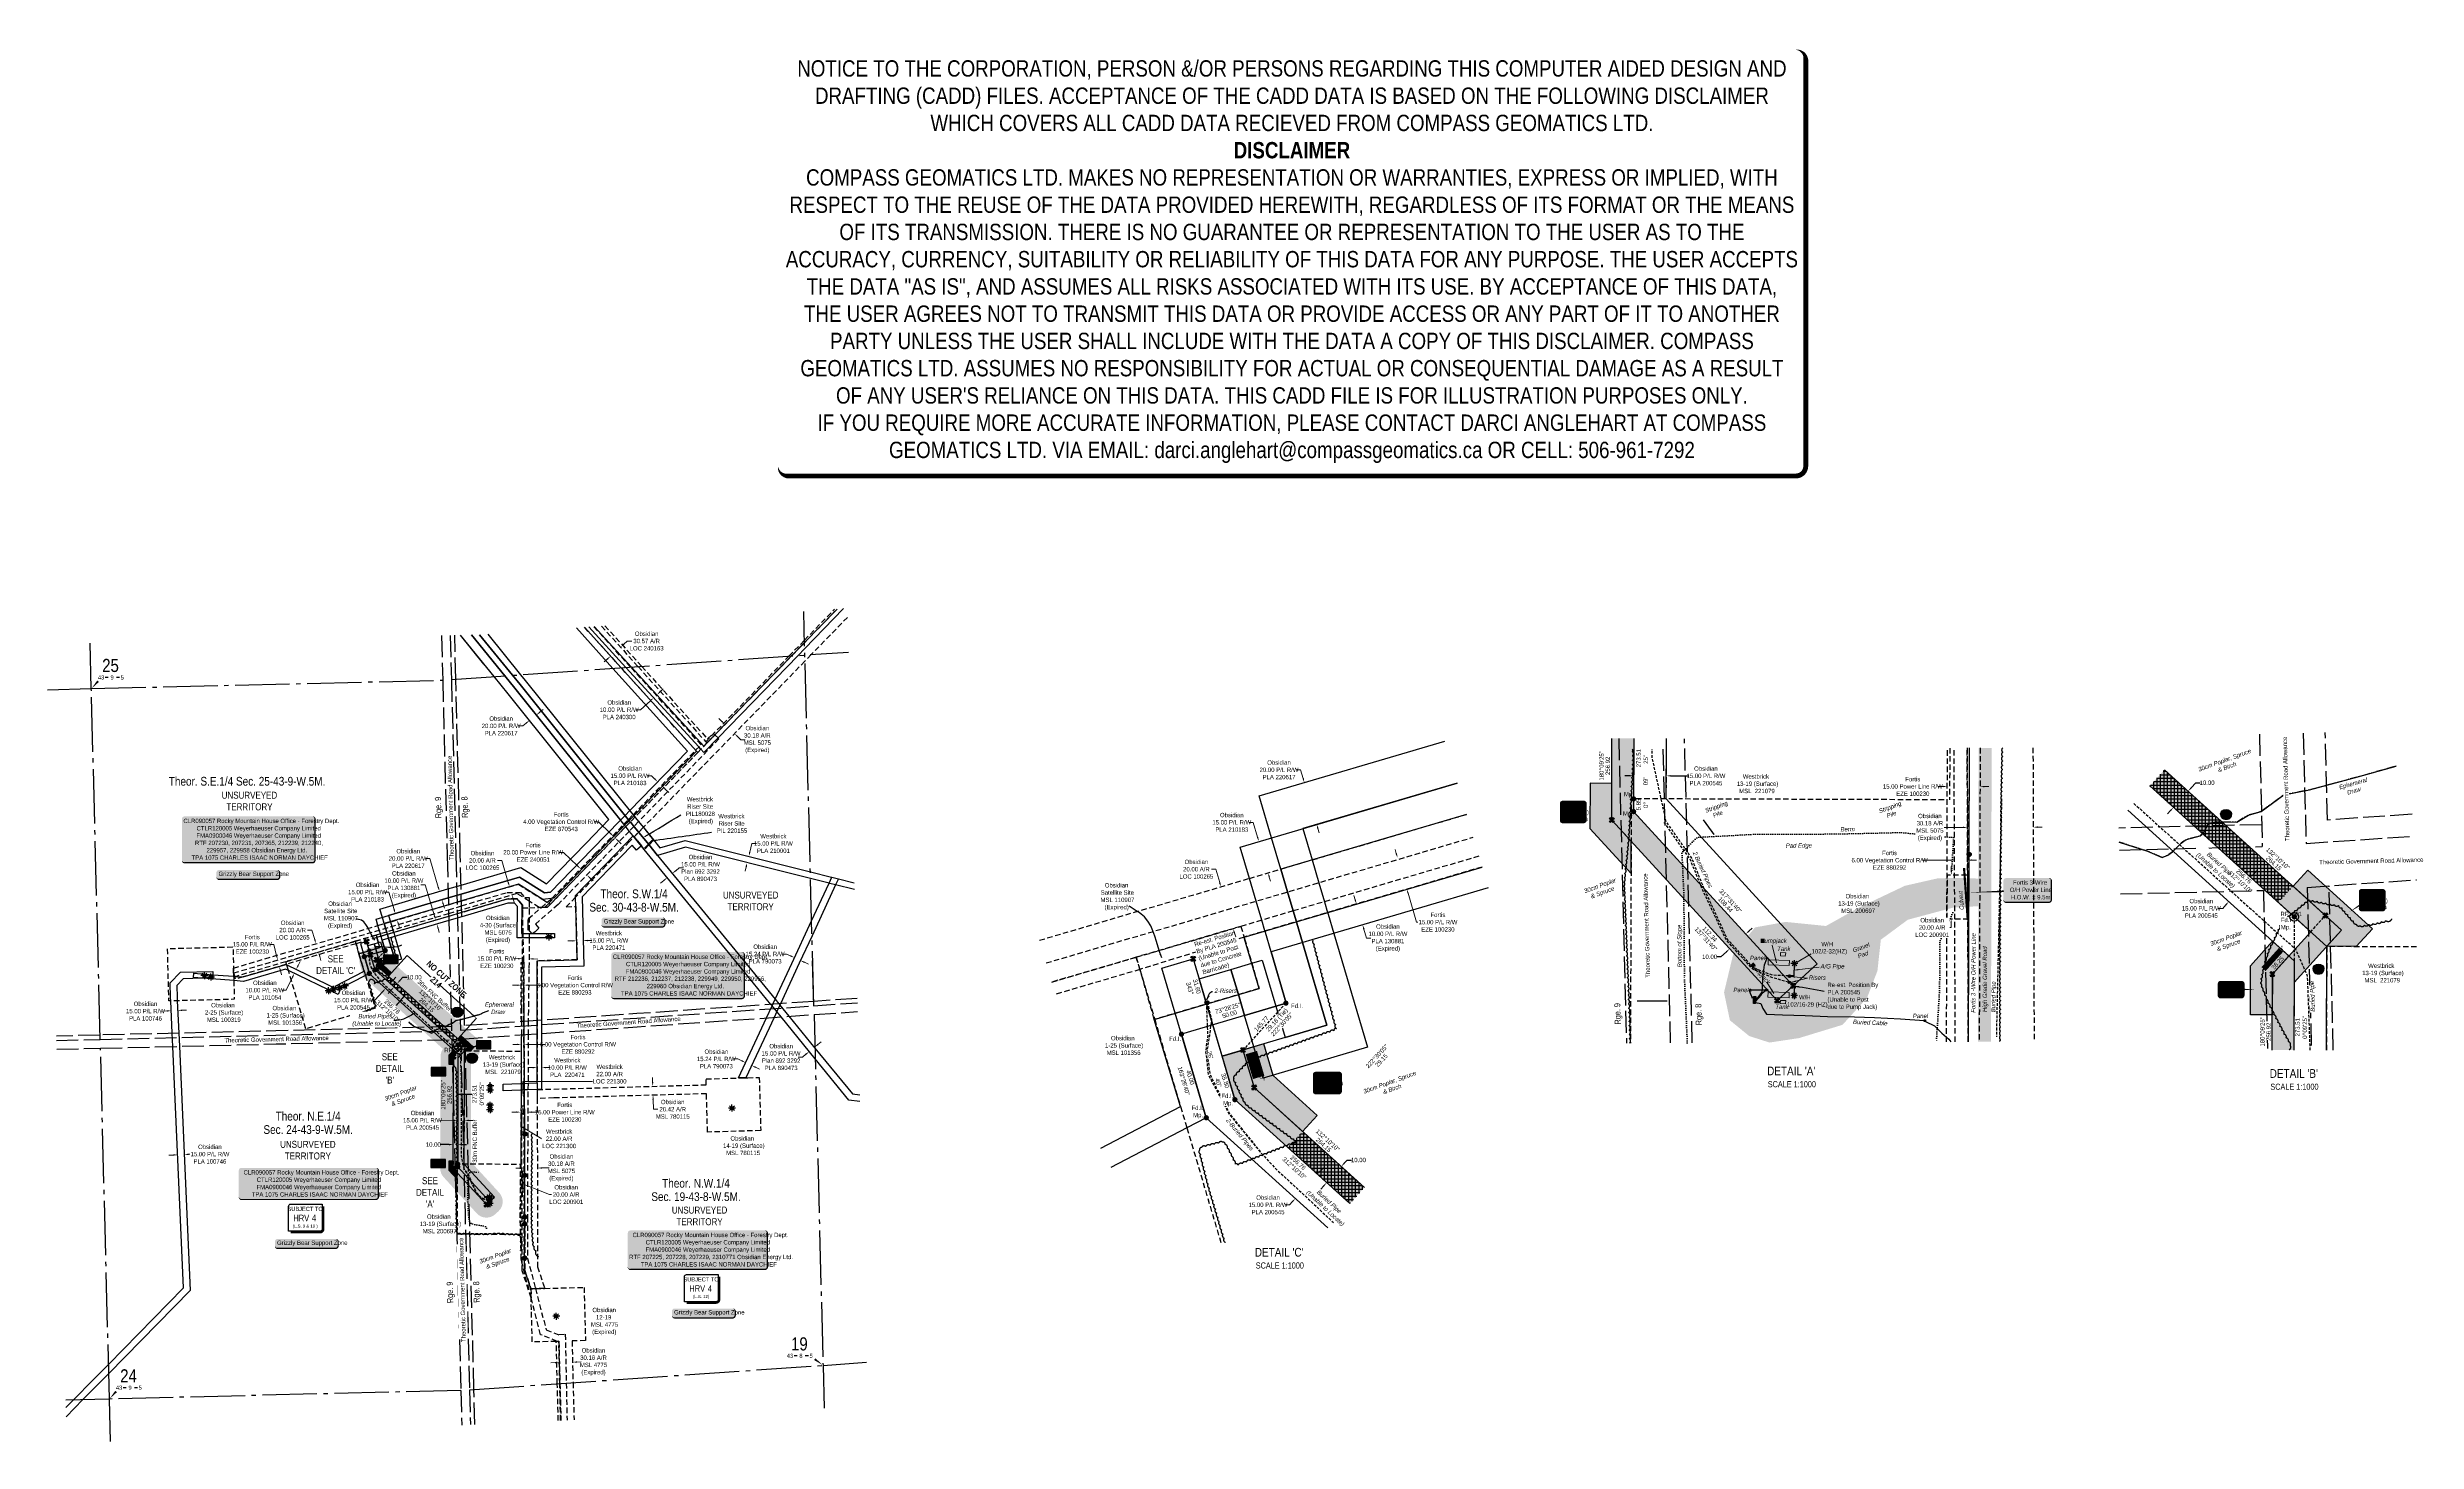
# Model space of a CAD drawing. Extents: x 623176 to 628609, y 5842554 to 5845751.
import ezdxf
from ezdxf.enums import TextEntityAlignment as Align

# ---------------------------------------------------------------- set-up
doc = ezdxf.new("R2010")
doc.units = 0
doc.header["$LTSCALE"] = 5
doc.header["$PDSIZE"] = 0.5
for name, pattern in [('0', [1, 1, 0]), ('foc-ACCESSROAD', [3.75, 2.5, -1.25]), ('foc-FLOWLINE', [3.75, 2.5, -1.25]), ('foc-QUARTERLINE', [33, 25, -3, 2, -3]), ('foc-TIELINE', [1.875, 1.25, -0.625]), ('foc-TOPO', [1, 0.2, -0.8]), ('foc-TOPO-ephemeral', [6.25, 3.125, -0.625, 0.625, -0.625, 0.625, -0.625]), ('foc-TRAV', [1.875, 1.25, -0.625]), ('foc-UNSURVEYED', [12.5, 10, -2.5]), ('POWERLINE5', [7.8, 2.4, -0.6, 0.6, -0.6, 0.6, -0.6, 2.4]), ('UG_PIPE', [1.875, 1.25, -0.625])]:
    doc.linetypes.add(name, pattern=pattern)
doc.layers.get('Defpoints').update_dxf_attribs({"color": 9})
for name, color, linetype in [('10', 1, 'Continuous'), ('35', 37, 'Continuous'), ('9', 3, 'Continuous'), ('AS-CABLE', 224, 'foc-CABLE'), ('AS-PIPE-AG', 44, 'Continuous'), ('AS-PIPE-UG', 44, 'UG_PIPE'), ('AS-PIPE-UG-T', 44, 'Continuous'), ('AS-POWER', 104, 'foc-POWER'), ('AS-POWER-EXISTING', 72, 'POWERLINE5'), ('AS-POWER-T', 104, 'Continuous'), ('AS-ROADS', 254, 'Continuous'), ('AS-SURFACE IMPACT', 7, 'Continuous'), ('AS-SYMBOL', 7, 'Continuous'), ('AS-WILDLIFE-BLOCK', 131, 'Continuous'), ('C-AR', 13, 'foc-ACCESSROAD'), ('C-RW', 13, 'Continuous'), ('C-SYMBOL', 7, 'Continuous'), ('C-WS', 13, 'foc-ACCESSROAD'), ('C-WS-S', 13, 'Continuous'), ('CG-NOTES', 7, 'Continuous'), ('CTW', 7, 'Continuous'), ('D-TXT', 6, 'Continuous'), ('DETAIL-T', 7, 'Continuous'), ('F-AR', 190, 'foc-ACCESSROAD'), ('F-EZE', 190, 'foc-FLOWLINE'), ('F-RW', 190, 'Continuous'), ('F-VCE', 190, 'foc-FLOWLINE'), ('F-WS', 190, 'foc-ACCESSROAD'), ('F-WS-S', 190, 'Continuous'), ('L-BD', 7, 'Continuous'), ('L-BD1', 253, 'Continuous'), ('L-MON', 1, 'Continuous'), ('L-QSEC', 8, 'foc-QUARTERLINE'), ('L-ROAD-T', 7, 'Continuous'), ('L-SECLBL', 7, 'Continuous'), ('L-TIE', 7, 'foc-TIELINE'), ('L-UNS-T', 3, 'Continuous'), ('L-USEC', 7, 'foc-UNSURVEYED'), ('locations_fde85a5f-37e9-4', 7, 'Continuous'), ('P-BUFFER-H 30m', 51, 'Continuous'), ('P-BUFFER-T', 40, 'Continuous'), ('P-CROSSINGS', 250, 'Continuous'), ('P-PROPOSED', 10, 'Continuous'), ('P-PROPOSED-EXISTING-H', 59, 'Continuous'), ('P-PROPOSED-H', 21, 'Continuous'), ('P-TEMP-BLOCKS', 250, 'Continuous'), ('P-TEMP-BLUE-BORE-H', 131, 'Continuous'), ('P-TEMP-H', 41, 'Continuous'), ('P-TEMP-NO CUT-H', 104, 'Continuous'), ('P-TEMP-NO CUT-T', 143, 'Continuous'), ('P-TEMP_WORKSPACE', 46, 'Continuous'), ('P-TRAV', 4, 'foc-TRAV'), ('P-TXT', 4, 'Continuous'), ('PLA', 7, 'Continuous'), ('T-BUSH', 110, '0'), ('T-BUSH-T', 110, 'Continuous'), ('T-DRAW', 143, 'foc-TOPO-ephemeral'), ('T-GENERAL', 48, 'foc-TOPO'), ('T-LOW-AREA', 48, 'foc-TOPO'), ('T-SLOPE', 48, 'Continuous'), ('T-WATER-T', 170, 'Continuous')]:
    doc.layers.add(name, color=color, linetype=linetype)
for name, color, linetype, lineweight in [('AS-GENERAL', 48, 'Continuous', 18), ('C-AR-T', 13, 'Continuous', 9), ('C-RW-T', 13, 'Continuous', 9), ('C-WS-T', 13, 'Continuous', 9), ('F-AR-T', 190, 'Continuous', 9), ('F-EZE-T', 190, 'Continuous', 9), ('F-RW-T', 190, 'Continuous', 9), ('F-WS-T', 190, 'Continuous', 9), ('T-TEXT', 48, 'Continuous', 18)]:
    doc.layers.add(name, color=color, linetype=linetype, lineweight=lineweight)
doc.layers.add('DISCLAIMER', color=7, linetype='Continuous', plot=False)
doc.layers.add('P-100m WELL BORE BUFFER', color=7, linetype='Continuous', true_color=0xf5ffd6)
doc.styles.add('175L', font='ARIALN.TTF', dxfattribs={"height": 20})
doc.styles.add('80', font='ARIALN.TTF', dxfattribs={"height": 10})
doc.styles.add('80CG', font='ARIALN.TTF', dxfattribs={"height": 10})
doc.styles.add('80L', font='ARIALN.TTF', dxfattribs={"height": 10})
doc.styles.add('80LS', font='ARIALNI.TTF', dxfattribs={"height": 10})
doc.styles.add('BOLD', font='ARIALNB.TTF')
doc.styles.add('Crossing', font='ARIALN.TTF', dxfattribs={"height": 10})
doc.styles.add('foc-LtypeFont', font='ARIALN.TTF', dxfattribs={"height": 7.35})
doc.styles.add('HRV', font='ARIALN.TTF', dxfattribs={"height": 3})
doc.styles.add('MtXpl_Arial_Narrow', font='ARIALNI.TTF')
doc.styles.add('SIMPLEX', font='ARIALN.TTF')
doc.linetypes.add('foc-CABLE', pattern='A,2,-1,["C",foc-LtypeFont,S=0.2,R=0,X=-0.625,Y=-0.75],-1.24,8', length=12.24)
doc.linetypes.add('foc-POWER', pattern='A,6,-1,["P",foc-LtypeFont,S=0.2,R=0,X=-0.625,Y=-0.75],-1.24,4', length=12.24)
doc.linetypes.add('foc-POWER-NOLINE', pattern='A,0,-4,["P",foc-LtypeFont,S=0.2,R=0,X=-0.625,Y=-0.75],-8.24', length=12.24)
doc.linetypes.add('foc-TOPO-flowdirection-NOLINE', pattern='A,0,[">",foc-LtypeFont,S=0.3,R=0,X=0,Y=-0.945],-20,[">",foc-LtypeFont,S=0.3,R=0,X=0,Y=-0.945],0', length=20)
doc.dimstyles.new('Compass 5 000', dxfattribs={"dimscale": 5, "dimtxt": 9, "dimasz": 2, "dimexe": 0.2, "dimexo": 0.0625, "dimgap": 0.5, "dimtad": 0, "dimtih": 1, "dimtoh": 1, "dimzin": 0, "dimdsep": 46, "dimtxsty": '80CG', "dimcen": 0.1, "dimse1": 1, "dimse2": 1, "dimclrd": 256, "dimclrt": 256, "dimaunit": 1, "dimadec": 4, "dimazin": 0, "dimtfac": 0.06, "dimtofl": 0, "dimtmove": 0, "dimatfit": 1, "dimfxl": 0.2, "dimtolj": 1, "dimtzin": 0, "dimlwd": -1, "dimarcsym": 0})

# ---------------------------------------------------------------- blocks, each defined once
blk = doc.blocks.new('GAS')
h = blk.add_hatch(color=255)
h.dxf.hatch_style = 1
edge = h.paths.add_edge_path()
edge.add_arc((0, 0), 0.9, 0, 360)
for p, q in [((-0.8, 0), (-1.6, 0)), ((-0.6, 0.6), (-1.1, 1.1)), ((0, 0.8), (0, 1.6)), ((0.6, 0.6), (1.1, 1.1)), ((1.6, 0), (0.8, 0)), ((-0.6, -0.6), (-1.1, -1.1)), ((0, -0.8), (0, -1.6)), ((1.1, -1.1), (0.6, -0.6))]:
    blk.add_line(p, q)
blk.add_circle((0, 0), 0.8)
blk = doc.blocks.new('RISER')
h = blk.add_hatch(color=255)
h.dxf.hatch_style = 1
edge = h.paths.add_edge_path()
edge.add_arc((0, 0), 0.7, 0, 360)
blk.add_hatch(color=48).paths.add_polyline_path([(0.6, -0.2), (-0.6, -0.2, 0.774597)])
at = {"color": 48}
blk.add_line((-0.6, -0.2), (0.6, -0.2), dxfattribs=at)
blk.add_circle((0, 0), 0.6, dxfattribs=at)
blk = doc.blocks.new('*D32')
at = {"layer": 'Defpoints', "color": 0, "transparency": 16777216}
for p in [(627549.3, 5843978.3), (627579.3, 5843978.4), (627579.6, 5843887.2)]:
    blk.add_point(p, dxfattribs=at)
at = {"layer": 'F-EZE-T', "transparency": 16777216}
for p, q in [((627539.6, 5843887.1), (627475.8, 5843886.8)), ((627589.6, 5843887.3), (627599.6, 5843887.3))]:
    blk.add_line(p, q, dxfattribs=at)
for points in [[(627539.6, 5843888.7), (627539.6, 5843885.4), (627549.6, 5843887.1)], [(627589.6, 5843888.9), (627589.6, 5843885.6), (627579.6, 5843887.2)]]:
    blk.add_solid(points, dxfattribs=at)
at = {"layer": 'F-EZE-T', "transparency": 16777216, "insert": (627400.6, 5843886.8), "char_height": 10, "attachment_point": 5, "style": '80CG'}
blk.add_mtext('\\A1;Fortis\\P6.00 Vegetation Control R/W\\PEZE 880292', dxfattribs=at)
blk = doc.blocks.new('*D33')
at = {"layer": 'Defpoints', "color": 0, "transparency": 16777216}
for p in [(627533.1, 5844052.1), (627608, 5844055.8), (627608, 5844051.9)]:
    blk.add_point(p, dxfattribs=at)
at = {"layer": 'F-EZE-T', "transparency": 16777216}
for p, q in [((627523.1, 5844056), (627513.1, 5844056.1)), ((627618, 5844055.8), (627628, 5844055.7))]:
    blk.add_line(p, q, dxfattribs=at)
for points in [[(627523.1, 5844057.7), (627523.1, 5844054.4), (627533.1, 5844056)], [(627618, 5844057.4), (627618, 5844054.1), (627608, 5844055.8)]]:
    blk.add_solid(points, dxfattribs=at)
at = {"layer": 'F-EZE-T', "transparency": 16777216, "insert": (627453.9, 5844056.1), "char_height": 10, "attachment_point": 5, "style": '80CG'}
blk.add_mtext('\\A1;Fortis\\P15.00 Power Line R/W\\PEZE 100230', dxfattribs=at)
blk = doc.blocks.new('POWERPOLE')
h = blk.add_hatch(color=255)
edge = h.paths.add_edge_path()
edge.add_arc((0, 0), 0.96, 0, 360)
at = {"linetype": 'Continuous'}
for p, q in [((0.7, -0.7), (-0.7, 0.7)), ((-0.7, -0.7), (0.7, 0.7))]:
    blk.add_line(p, q, dxfattribs=at)
blk.add_circle((0, 0), 0.96, dxfattribs=at)
blk = doc.blocks.new('*U31')
h = blk.add_hatch(color=255)
edge = h.paths.add_edge_path()
edge.add_line((-49, -28.5), (49, -28.5))
edge.add_arc((49, -22.5), 6, 270, 360)
edge.add_line((55, -22.5), (55, 21))
edge.add_arc((49, 21), 6, 0, 90)
edge.add_line((49, 27), (-49, 27))
edge.add_arc((-49, 21), 6, 90, 180)
edge.add_line((-55, 21), (-55, -22.5))
edge.add_arc((-49, -22.5), 6, 180, 270)
at = {"color": 104, "flags": 128}
blk.add_lwpolyline([(-49, -28.5, 3, 3, 0), (49, -28.5, 3, 3, 0.414214), (55, -22.5, 3, 3, 0), (55, 21, 3, 0, 0.414214), (49, 27, 0, 0, 0), (-49, 27, 0, 0, 0.414214), (-55, 21, 0, 0, 0), (-55, -22.5, 0, 3, 0.414214)], format="xyseb", close=True, dxfattribs=at)
at = {"color": 104, "style": '80'}
blk.add_attdef('ENTER_TEXT_001', (-26.8, -4.9), '', height=10, dxfattribs=at)
blk = doc.blocks.new('*D34')
at = {"layer": 'C-AR-T', "transparency": 16777216}
for p, q in [((627542.2, 5843862.6), (627542.2, 5843872.6)), ((627541.8, 5843732.6), (627531.8, 5843732.6)), ((627541.8, 5843742.6), (627541.8, 5843732.6))]:
    blk.add_line(p, q, dxfattribs=at)
for points in [[(627540.5, 5843862.6), (627543.9, 5843862.6), (627542.2, 5843852.6)], [(627540.2, 5843742.7), (627543.5, 5843742.6), (627541.9, 5843752.6)]]:
    blk.add_solid(points, dxfattribs=at)
at = {"layer": 'Defpoints', "color": 0, "transparency": 16777216}
for p in [(627542.2, 5843852.6), (627643.6, 5843852.3), (627643.3, 5843752.3)]:
    blk.add_point(p, dxfattribs=at)
at = {"layer": 'C-AR-T', "transparency": 16777216, "insert": (627498.3, 5843732.6), "char_height": 10, "attachment_point": 5, "style": '80CG', "bg_fill": 3, "box_fill_scale": 1.1, "bg_fill_color": 256, "bg_fill_true_color": 13158600, "bg_fill_transparency": 0}
blk.add_mtext('\\A1;Obsidian\\P20.00 A/R\\PLOC 200901', dxfattribs=at)
blk = doc.blocks.new('*D35')
at = {"layer": 'C-WS-S', "transparency": 16777216}
for p, q in [((626803.6, 5844080.7), (626793.6, 5844080.7)), ((626898.5, 5844080.4), (626940.4, 5844080.3))]:
    blk.add_line(p, q, dxfattribs=at)
for points in [[(626803.6, 5844082.4), (626803.6, 5844079), (626813.6, 5844080.7)], [(626898.5, 5844082.1), (626898.5, 5844078.8), (626888.5, 5844080.5)]]:
    blk.add_solid(points, dxfattribs=at)
at = {"layer": 'Defpoints', "color": 0, "transparency": 16777216}
for p in [(626813.7, 5844127.2), (626888.7, 5844127), (626888.5, 5844080.5)]:
    blk.add_point(p, dxfattribs=at)
at = {"layer": 'C-WS-S', "transparency": 16777216, "insert": (626979.5, 5844080.3), "char_height": 10, "attachment_point": 5, "style": '80CG'}
blk.add_mtext('\\A1;Obsidian\\P15.00 P/L R/W\\PPLA 200545', dxfattribs=at)
blk = doc.blocks.new('*D40')
at = {"layer": 'C-WS-T', "transparency": 16777216}
for p, q in [((625941.3, 5843973.8), (625931.3, 5843973.8)), ((625951.4, 5843939.5), (625941.3, 5843973.8)), ((625978.2, 5843848.3), (625981.1, 5843838.8))]:
    blk.add_line(p, q, dxfattribs=at)
for points in [[(625953, 5843939.9), (625949.8, 5843939), (625954.2, 5843929.9)], [(625979.8, 5843848.8), (625976.6, 5843847.9), (625975.4, 5843857.9)]]:
    blk.add_solid(points, dxfattribs=at)
at = {"layer": 'Defpoints', "color": 0, "transparency": 16777216}
for p in [(626141.8, 5843985.2), (625954.2, 5843929.9), (626163, 5843913.2)]:
    blk.add_point(p, dxfattribs=at)
at = {"layer": 'C-WS-T', "transparency": 16777216, "insert": (625892.2, 5843973.8), "char_height": 10, "attachment_point": 5, "style": '80CG'}
blk.add_mtext('\\A1;Obsidian\\P15.00 P/L R/W\\PPLA 210183', dxfattribs=at)
blk = doc.blocks.new('*D39')
at = {"layer": 'C-WS-T', "transparency": 16777216}
for p, q in [((625855.3, 5843866.3), (625845.3, 5843866.3)), ((625864.4, 5843835.6), (625855.3, 5843866.3)), ((625898.3, 5843720.5), (625901.1, 5843710.9))]:
    blk.add_line(p, q, dxfattribs=at)
for points in [[(625866, 5843836.1), (625862.8, 5843835.1), (625867.2, 5843826)], [(625899.9, 5843720.9), (625896.7, 5843720), (625895.5, 5843730.1)]]:
    blk.add_solid(points, dxfattribs=at)
at = {"layer": 'Defpoints', "color": 0, "transparency": 16777216}
for p in [(625809.1, 5843808.9), (625867.2, 5843826), (625837.4, 5843712.9)]:
    blk.add_point(p, dxfattribs=at)
at = {"layer": 'C-WS-T', "transparency": 16777216, "insert": (625811, 5843866.3), "char_height": 10, "attachment_point": 5, "style": '80CG'}
blk.add_mtext('\\A1;Obsidian\\P20.00 A/R\\PLOC 100265', dxfattribs=at)
blk = doc.blocks.new('*D43')
at = {"layer": 'C-WS-T', "transparency": 16777216}
for p, q in [((626050, 5844094.2), (626040, 5844094.2)), ((626055.8, 5844074.5), (626050, 5844094.2)), ((626089.7, 5843959.4), (626092.6, 5843949.8))]:
    blk.add_line(p, q, dxfattribs=at)
for points in [[(626057.4, 5844075), (626054.2, 5844074), (626058.6, 5844064.9)], [(626091.3, 5843959.9), (626088.1, 5843958.9), (626086.9, 5843969)]]:
    blk.add_solid(points, dxfattribs=at)
at = {"layer": 'Defpoints', "color": 0, "transparency": 16777216}
for p in [(626209, 5844109.2), (626058.6, 5844064.9), (626237.3, 5844013.3)]:
    blk.add_point(p, dxfattribs=at)
at = {"layer": 'C-WS-T', "transparency": 16777216, "insert": (626000.5, 5844094.2), "char_height": 10, "attachment_point": 5, "style": '80CG'}
blk.add_mtext('\\A1;Obsidian\\P20.00 P/L R/W\\PPLA 220617', dxfattribs=at)
blk = doc.blocks.new('*D44')
at = {"layer": 'C-WS-T', "transparency": 16777216}
for p, q in [((626175.2, 5843796.1), (626172.4, 5843805.7)), ((626195, 5843729), (626201.1, 5843708.3)), ((626201.1, 5843708.3), (626211.1, 5843708.3))]:
    blk.add_line(p, q, dxfattribs=at)
for points in [[(626176.8, 5843796.6), (626173.6, 5843795.6), (626178, 5843786.5)], [(626196.6, 5843729.5), (626193.4, 5843728.5), (626192.2, 5843738.6)]]:
    blk.add_solid(points, dxfattribs=at)
at = {"layer": 'Defpoints', "color": 0, "transparency": 16777216}
for p in [(626334.6, 5843832.6), (626348.7, 5843784.7), (626192.2, 5843738.6)]:
    blk.add_point(p, dxfattribs=at)
at = {"layer": 'C-WS-T', "transparency": 16777216, "insert": (626250.2, 5843708.3), "char_height": 10, "attachment_point": 5, "style": '80CG'}
blk.add_mtext('\\A1;Obsidian\\P10.00 P/L R/W\\PPLA 130881\\P(Expired)', dxfattribs=at)
blk = doc.blocks.new('*D41')
at = {"layer": 'C-WS-T', "transparency": 16777216}
for p, q in [((626095.4, 5843174.1), (626102.2, 5843181.5)), ((626024.4, 5843096.6), (626014.4, 5843096.6)), ((626031.2, 5843104), (626024.4, 5843096.6))]:
    blk.add_line(p, q, dxfattribs=at)
for points in [[(626094.2, 5843175.2), (626096.7, 5843173), (626088.7, 5843166.7)], [(626029.9, 5843105.1), (626032.4, 5843102.9), (626037.9, 5843111.4)]]:
    blk.add_solid(points, dxfattribs=at)
at = {"layer": 'Defpoints', "color": 0, "transparency": 16777216}
for p in [(626088.7, 5843166.7), (626154.3, 5843106.6), (626103.5, 5843051.3)]:
    blk.add_point(p, dxfattribs=at)
at = {"layer": 'C-WS-T', "transparency": 16777216, "insert": (625975.3, 5843096.6), "char_height": 10, "attachment_point": 5, "style": '80CG'}
blk.add_mtext('\\A1;Obsidian\\P15.00 P/L R/W\\PPLA 200545', dxfattribs=at)
blk = doc.blocks.new('*D42')
at = {"layer": 'Defpoints', "color": 0, "transparency": 16777216}
for p in [(626272.3, 5843892.5), (625476.5, 5843658.2), (625497.7, 5843586.2)]:
    blk.add_point(p, dxfattribs=at)
at = {"layer": 'F-EZE-T', "transparency": 16777216}
for p, q in [((626269.5, 5843902.1), (626266.7, 5843911.7)), ((626296.3, 5843811), (626315.8, 5843744.9)), ((626315.8, 5843744.9), (626325.8, 5843744.9))]:
    blk.add_line(p, q, dxfattribs=at)
for points in [[(626271.1, 5843902.6), (626267.9, 5843901.7), (626272.3, 5843892.5)], [(626297.9, 5843811.4), (626294.7, 5843810.5), (626293.5, 5843820.5)]]:
    blk.add_solid(points, dxfattribs=at)
at = {"layer": 'F-EZE-T', "transparency": 16777216, "insert": (626364.9, 5843744.9), "char_height": 10, "attachment_point": 5, "style": '80CG', "bg_fill": 3, "box_fill_scale": 1.1, "bg_fill_color": 256, "bg_fill_true_color": 13158600, "bg_fill_transparency": 0}
blk.add_mtext('\\A1;Fortis\\P15.00 P/L R/W^JEZE 100230', dxfattribs=at)
blk = doc.blocks.new('*D45')
at = {"layer": 'Defpoints', "color": 0, "transparency": 16777216}
for p in [(626143.2, 5843184.5), (626146, 5843182), (626112.4, 5843145)]:
    blk.add_point(p, dxfattribs=at)
at = {"layer": 'P-TXT', "transparency": 16777216}
for p, q in [((626149.9, 5843191.9), (626156.7, 5843199.4)), ((626156.7, 5843199.4), (626166.7, 5843199.4)), ((626103, 5843140.1), (626096.3, 5843132.7))]:
    blk.add_line(p, q, dxfattribs=at)
for points in [[(626148.7, 5843193.1), (626151.2, 5843190.8), (626143.2, 5843184.5)], [(626101.7, 5843141.2), (626104.2, 5843139), (626109.7, 5843147.5)]]:
    blk.add_solid(points, dxfattribs=at)
at = {"layer": 'P-TXT', "transparency": 16777216, "insert": (626182.6, 5843199.4), "char_height": 10, "attachment_point": 5, "style": '80CG'}
blk.add_mtext('\\A1;10.00', dxfattribs=at)
blk = doc.blocks.new('fdia')
at = {"color": 255, "const_width": 1}
blk.add_lwpolyline([(-0.5, 0, 1), (0.5, 0, 1)], format="xyb", close=True, dxfattribs=at)
blk = doc.blocks.new('Fdiaa')
blk.add_blockref('fdia', (0, 0))
blk = doc.blocks.new('fdib')
at = {"color": 1, "const_width": 1.6}
blk.add_lwpolyline([(-0.4, 0, 1), (0.4, 0, 1)], format="xyb", close=True, dxfattribs=at)
at = {"color": 1}
blk.add_circle((0, 0), 0.8, dxfattribs=at)
blk = doc.blocks.new('Fdibb')
blk.add_blockref('fdib', (0, 0))
blk = doc.blocks.new('fdicc')
for name in ['Fdibb', 'Fdiaa']:
    blk.add_blockref(name, (0, 0))
blk = doc.blocks.new('FDI')
blk.add_blockref('fdicc', (0, 0))
blk = doc.blocks.new('TEMP')
h = blk.add_hatch(color=255)
h.dxf.hatch_style = 1
h.paths.add_polyline_path([(0, 0.3), (-0.7, 1.2), (-0.7, 0.7), (-1.2, 0.7), (-0.3, 0), (-1.2, -0.7), (-0.7, -0.7), (-0.7, -1.2), (0, -0.3), (0.7, -1.2), (0.7, -0.7), (1.2, -0.7), (0.3, 0), (1.2, 0.7), (0.7, 0.7), (0.7, 1.2)])
h.paths.add_polyline_path([(0.6, 0.8), (0.6, 0.6), (0.8, 0.6), (0.1, 0), (0.8, -0.6), (0.6, -0.6), (0.6, -0.8), (0, -0.1), (-0.6, -0.8), (-0.6, -0.6), (-0.8, -0.6), (-0.1, 0), (-0.8, 0.6), (-0.6, 0.6), (-0.6, 0.8), (0, 0.1)], flags=16)
h = blk.add_hatch(color=1)
h.dxf.hatch_style = 1
h.paths.add_polyline_path([(0, 0.1), (-0.6, 0.8), (-0.6, 0.6), (-0.8, 0.6), (-0.1, 0), (-0.8, -0.6), (-0.6, -0.6), (-0.6, -0.8), (0, -0.1), (0.6, -0.8), (0.6, -0.6), (0.8, -0.6), (0.1, 0), (0.8, 0.6), (0.6, 0.6), (0.6, 0.8)])
at = {"color": 1}
for p, q in [((-0.1, 0), (0.1, 0)), ((0, 0.1), (0, -0.1))]:
    blk.add_line(p, q, dxfattribs=at)
at = {"color": 255, "flags": 128}
blk.add_lwpolyline([(-0.3, 0), (-1.2, 0.7), (-0.7, 0.7), (-0.7, 1.2), (0, 0.3), (0.7, 1.2), (0.7, 0.7), (1.2, 0.7), (0.3, 0), (1.2, -0.7), (0.7, -0.7), (0.7, -1.2), (0, -0.3), (-0.7, -1.2), (-0.7, -0.7), (-1.2, -0.7)], close=True, dxfattribs=at)
at = {"color": 1, "flags": 128}
blk.add_lwpolyline([(-0.1, 0), (-0.8, 0.6), (-0.6, 0.6), (-0.6, 0.8), (0, 0.1), (0.6, 0.8), (0.6, 0.6), (0.8, 0.6), (0.1, 0), (0.8, -0.6), (0.6, -0.6), (0.6, -0.8), (0, -0.1), (-0.6, -0.8), (-0.6, -0.6), (-0.8, -0.6)], close=True, dxfattribs=at)
blk = doc.blocks.new('*U38')
at = {"true_color": 0xff8aff}
h = blk.add_hatch(color=211, dxfattribs=at)
edge = h.paths.add_edge_path()
edge.add_line((-26.5, -31.9), (26.5, -31.9))
edge.add_arc((26.5, -25.9), 6, 270, 360)
edge.add_line((32.5, -25.9), (32.5, 12.5))
edge.add_arc((26.5, 12.5), 6, 0, 90)
edge.add_line((26.5, 18.5), (-26.5, 18.5))
edge.add_arc((-26.5, 12.5), 6, 90, 180)
edge.add_line((-32.5, 12.5), (-32.5, -25.9))
edge.add_arc((-26.5, -25.9), 6, 180, 270)
at = {"color": 250, "flags": 128}
blk.add_lwpolyline([(-26.5, -31.9, 3, 3, 0), (26.5, -31.9, 3, 3, 0.414214), (32.5, -25.9, 3, 3, 0), (32.5, 12.5, 3, 0, 0.414214), (26.5, 18.5, 0, 0, 0), (-26.5, 18.5, 0, 0, 0.414214), (-32.5, 12.5, 0, 0, 0), (-32.5, -25.9, 0, 3, 0.414214)], format="xyseb", close=True, dxfattribs=at)
at = {"flags": 128}
blk.add_lwpolyline([(0, -3.3, 0, 7.5, 0), (0, 0, 0, 0, 0)], format="xyseb", dxfattribs=at)
at = {"color": 250}
for tag, p, height, style in [('TEMP_AREA_W1_001', (-9.2, 2.2), 12, 'BOLD'), ('ENTER_TEXT_001', (-30.7, -12.5), 9, '80')]:
    blk.add_attdef(tag, p, '', height=height, dxfattribs=dict(at, style=style))
blk = doc.blocks.new('*U47')
at = {"true_color": 0xff8aff}
h = blk.add_hatch(color=211, dxfattribs=at)
edge = h.paths.add_edge_path()
edge.add_line((-24, -31.8), (24, -31.8))
edge.add_arc((24, -25.8), 6, 270, 360)
edge.add_line((30, -25.8), (30, 12.5))
edge.add_arc((24, 12.5), 6, 0, 90)
edge.add_line((24, 18.5), (-24, 18.5))
edge.add_arc((-24, 12.5), 6, 90, 180)
edge.add_line((-30, 12.5), (-30, -25.8))
edge.add_arc((-24, -25.8), 6, 180, 270)
at = {"color": 250, "flags": 128}
blk.add_lwpolyline([(-24, -31.8, 3, 3, 0), (24, -31.8, 3, 3, 0.414214), (30, -25.8, 3, 3, 0), (30, 12.5, 3, 0, 0.414214), (24, 18.5, 0, 0, 0), (-24, 18.5, 0, 0, 0.414214), (-30, 12.5, 0, 0, 0), (-30, -25.8, 0, 3, 0.414214)], format="xyseb", close=True, dxfattribs=at)
at = {"flags": 128}
blk.add_lwpolyline([(0, -3.3, 0, 7.5, 0), (0, 0, 0, 0, 0)], format="xyseb", dxfattribs=at)
at = {"color": 250}
for tag, p, height, style in [('TEMP_AREA_W1_001', (-9.2, 2.2), 12, 'BOLD'), ('ENTER_TEXT_001', (-30.7, -12.5), 9, '80')]:
    blk.add_attdef(tag, p, '', height=height, dxfattribs=dict(at, style=style))
blk = doc.blocks.new('*U46')
at = {"true_color": 0xff8aff}
h = blk.add_hatch(color=211, dxfattribs=at)
edge = h.paths.add_edge_path()
edge.add_line((-24, -20), (24, -20))
edge.add_arc((24, -14), 6, 270, 360)
edge.add_line((30, -14), (30, 12.5))
edge.add_arc((24, 12.5), 6, 0, 90)
edge.add_line((24, 18.5), (-24, 18.5))
edge.add_arc((-24, 12.5), 6, 90, 180)
edge.add_line((-30, 12.5), (-30, -14))
edge.add_arc((-24, -14), 6, 180, 270)
at = {"color": 250, "flags": 128}
blk.add_lwpolyline([(-24, -20, 3, 3, 0), (24, -20, 3, 3, 0.414214), (30, -14, 3, 3, 0), (30, 12.5, 3, 0, 0.414214), (24, 18.5, 0, 0, 0), (-24, 18.5, 0, 0, 0.414214), (-30, 12.5, 0, 0, 0), (-30, -14, 0, 3, 0.414214)], format="xyseb", close=True, dxfattribs=at)
at = {"flags": 128}
blk.add_lwpolyline([(55.5, -1.7, 0, 7.5, 0), (0, 0, 0, 0, 0)], format="xyseb", dxfattribs=at)
at = {"color": 250}
for tag, p, height, style in [('TEMP_AREA_W1_001', (-9.2, 2.2), 12, 'BOLD'), ('ENTER_TEXT_001', (-30.7, -12.5), 9, '80')]:
    blk.add_attdef(tag, p, '', height=height, dxfattribs=dict(at, style=style))
blk = doc.blocks.new('*D48')
at = {"layer": 'Defpoints', "color": 0, "transparency": 16777216}
for p in [(627029.4, 5843762.7), (626992.5, 5843728.9), (627033.9, 5843683.8)]:
    blk.add_point(p, dxfattribs=at)
at = {"layer": 'P-TXT', "transparency": 16777216}
for p, q in [((627078.1, 5843724.3), (627085.5, 5843731)), ((627013.8, 5843665.4), (627003.8, 5843665.4)), ((627026.5, 5843677), (627013.8, 5843665.4))]:
    blk.add_line(p, q, dxfattribs=at)
for points in [[(627077, 5843725.5), (627079.2, 5843723), (627070.7, 5843717.5)], [(627025.4, 5843678.2), (627027.6, 5843675.8), (627033.9, 5843683.8)]]:
    blk.add_solid(points, dxfattribs=at)
at = {"layer": 'P-TXT', "transparency": 16777216, "insert": (626987.9, 5843665.4), "char_height": 10, "attachment_point": 5, "style": '80CG'}
blk.add_mtext('\\A1;10.00', dxfattribs=at)
blk = doc.blocks.new('*U49')
at = {"true_color": 0xff8aff}
h = blk.add_hatch(color=211, dxfattribs=at)
edge = h.paths.add_edge_path()
edge.add_line((-24, -31.4), (24, -31.4))
edge.add_arc((24, -25.4), 6, 270, 360)
edge.add_line((30, -25.4), (30, 12.5))
edge.add_arc((24, 12.5), 6, 0, 90)
edge.add_line((24, 18.5), (-24, 18.5))
edge.add_arc((-24, 12.5), 6, 90, 180)
edge.add_line((-30, 12.5), (-30, -25.4))
edge.add_arc((-24, -25.4), 6, 180, 270)
at = {"flags": 128}
blk.add_lwpolyline([(-52, -34.7, 0, 7.5, 0), (0, 0, 0, 0, 0)], format="xyseb", dxfattribs=at)
at = {"color": 250, "flags": 128}
blk.add_lwpolyline([(-24, -31.4, 3, 3, 0), (24, -31.4, 3, 3, 0.414214), (30, -25.4, 3, 3, 0), (30, 12.5, 3, 0, 0.414214), (24, 18.5, 0, 0, 0), (-24, 18.5, 0, 0, 0.414214), (-30, 12.5, 0, 0, 0), (-30, -25.4, 0, 3, 0.414214)], format="xyseb", close=True, dxfattribs=at)
at = {"color": 250}
for tag, p, height, style in [('TEMP_AREA_W1_001', (-9.2, 2.2), 12, 'BOLD'), ('ENTER_TEXT_001', (-30.7, -12.5), 9, '80')]:
    blk.add_attdef(tag, p, '', height=height, dxfattribs=dict(at, style=style))
blk = doc.blocks.new('xing2')
h = blk.add_hatch(color=50)
h.dxf.hatch_style = 1
edge = h.paths.add_edge_path()
edge.add_ellipse((0, 0), major_axis=(-12.5, 0), ratio=0.816297, start_angle=0, end_angle=360)
h = blk.add_hatch(color=250)
h.dxf.hatch_style = 1
edge = h.paths.add_edge_path()
edge.add_ellipse((0, -2), major_axis=(-12.5, 0), ratio=0.816297, start_angle=0, end_angle=180)
edge.add_line((12.5, -2), (12.5, 0))
edge.add_ellipse((0, 0), major_axis=(-12.5, 0), ratio=0.816297, start_angle=0, end_angle=180, ccw=False)
edge.add_line((-12.5, 0), (-12.5, -2))
at = {"color": 250}
blk.add_ellipse((0, 0), major_axis=(-12.5, 0), ratio=0.816297, dxfattribs=at)
blk.add_ellipse((0, -2), major_axis=(-12.5, 0), ratio=0.816297, start_param=0, end_param=3.141593, dxfattribs=at)
at = {"color": 250, "style": 'Crossing'}
blk.add_attdef('CROSSING', text='', height=9, dxfattribs=at).set_placement((0.1, 0), align=Align.MIDDLE_CENTER)
at = {"color": 250, "style": 'Crossing', "flags": 1}
for tag, p in [('DESCRIPTION', (0.1, -25.8)), ('LOCATION', (0.1, -39.3)), ('DWG_REF', (0.1, -52.8)), ('OWNER', (0.1, -12.5))]:
    blk.add_attdef(tag, text='', height=9, dxfattribs=at).set_placement(p, align=Align.MIDDLE_CENTER)
blk = doc.blocks.new('*D50')
at = {"layer": 'C-WS-T', "transparency": 16777216}
for p, q in [((628235.6, 5843855), (628242.4, 5843862.4)), ((628164.5, 5843776.5), (628154.5, 5843776.5)), ((628171.9, 5843784.7), (628164.5, 5843776.5))]:
    blk.add_line(p, q, dxfattribs=at)
for points in [[(628234.4, 5843856.1), (628236.9, 5843853.9), (628228.9, 5843847.6)], [(628170.7, 5843785.8), (628173.2, 5843783.6), (628178.6, 5843792.1)]]:
    blk.add_solid(points, dxfattribs=at)
at = {"layer": 'Defpoints', "color": 0, "transparency": 16777216}
for p in [(628220.6, 5843855.1), (628170.3, 5843799.6), (628178.6, 5843792.1)]:
    blk.add_point(p, dxfattribs=at)
at = {"layer": 'C-WS-T', "transparency": 16777216, "insert": (628115.4, 5843776.5), "char_height": 10, "attachment_point": 5, "style": '80CG'}
blk.add_mtext('\\A1;Obsidian\\P15.00 P/L R/W\\PPLA 200545', dxfattribs=at)
blk = doc.blocks.new('*D51')
at = {"layer": 'Defpoints', "color": 0, "transparency": 16777216}
for p in [(628085.3, 5844045.2), (628090.3, 5844040.7), (628056.7, 5844003.6)]:
    blk.add_point(p, dxfattribs=at)
at = {"layer": 'P-TXT', "transparency": 16777216}
for p, q in [((628092, 5844052.6), (628102.8, 5844064.6)), ((628102.8, 5844064.6), (628112.8, 5844064.6)), ((628045, 5844000.8), (628038.3, 5843993.3))]:
    blk.add_line(p, q, dxfattribs=at)
for points in [[(628090.7, 5844053.7), (628093.2, 5844051.5), (628085.3, 5844045.2)], [(628043.8, 5844001.9), (628046.2, 5843999.6), (628051.7, 5844008.2)]]:
    blk.add_solid(points, dxfattribs=at)
at = {"layer": 'P-TXT', "transparency": 16777216, "insert": (628128.8, 5844064.6), "char_height": 10, "attachment_point": 5, "style": '80CG'}
blk.add_mtext('\\A1;10.00', dxfattribs=at)
blk = doc.blocks.new('*D52')
at = {"layer": 'C-AR-T', "transparency": 16777216}
for p, q in [((627569.3, 5843962.1), (627521, 5843961.9)), ((627740.2, 5843962.8), (627750.2, 5843962.8))]:
    blk.add_line(p, q, dxfattribs=at)
for points in [[(627569.3, 5843963.8), (627569.3, 5843960.5), (627579.3, 5843962.2)], [(627740.2, 5843964.5), (627740.2, 5843961.1), (627730.2, 5843962.7)]]:
    blk.add_solid(points, dxfattribs=at)
at = {"layer": 'Defpoints', "color": 0, "transparency": 16777216}
for p in [(627579.3, 5843962.2), (627580.6, 5843624.4), (627731.5, 5843624.9)]:
    blk.add_point(p, dxfattribs=at)
at = {"layer": 'C-AR-T', "transparency": 16777216, "insert": (627493.1, 5843961.9), "char_height": 10, "attachment_point": 5, "style": '80CG', "bg_fill": 3, "box_fill_scale": 1.1, "bg_fill_color": 256, "bg_fill_true_color": 13158600, "bg_fill_transparency": 0}
blk.add_mtext('\\A1;Obsidian\\P30.18 A/R\\PMSL 5075\\P(Expired)', dxfattribs=at)
blk = doc.blocks.new('Disclaimer_Legal')
at = {"layer": 'DISCLAIMER', "color": 254, "flags": 128}
blk.add_lwpolyline([(-3613, -1105, 37.5, 37.5, 0), (4096, -1105, 37.5, 37.5, 0.414214), (4171, -1030, 37.5, 37.5, 0), (4171, 2079, 37.5, 0, 0.414214), (4096, 2154, 0, 0, 0), (-3613, 2154, 0, 0, 0.414214), (-3688, 2079, 0, 0, 0), (-3688, -1030, 0, 37.5, 0.414214)], format="xyseb", close=True, dxfattribs=at)
at = {"layer": 'DISCLAIMER', "color": 254, "insert": (242, 534), "char_height": 125, "width": 7717.57, "attachment_point": 5, "style": '80'}
blk.add_mtext('NOTICE TO THE CORPORATION, PERSON &/OR PERSONS REGARDING THIS COMPUTER AIDED DESIGN AND DRAFTING (CADD) FILES. ACCEPTANCE OF THE CADD DATA IS BASED ON THE FOLLOWING DISCLAIMER WHICH COVERS ALL CADD DATA RECIEVED FROM COMPASS GEOMATICS LTD.\\P{\\fArial Narrow|b1|i0|c0|p34;DISCLAIMER}\\PCOMPASS GEOMATICS LTD. MAKES NO REPRESENTATION OR WARRANTIES, EXPRESS OR IMPLIED, WITH RESPECT TO THE REUSE OF THE DATA PROVIDED HEREWITH, REGARDLESS OF ITS FORMAT OR THE MEANS OF ITS TRANSMISSION. THERE IS NO GUARANTEE OR REPRESENTATION TO THE USER AS TO THE ACCURACY, CURRENCY, SUITABILITY OR RELIABILITY OF THIS DATA FOR ANY PURPOSE. THE USER ACCEPTS THE DATA "AS IS", AND ASSUMES ALL RISKS ASSOCIATED WITH ITS USE. BY ACCEPTANCE OF THIS DATA, THE USER AGREES NOT TO TRANSMIT THIS DATA OR PROVIDE ACCESS OR ANY PART OF IT TO ANOTHER PARTY UNLESS THE USER SHALL INCLUDE WITH THE DATA A COPY OF THIS DISCLAIMER. COMPASS GEOMATICS LTD. ASSUMES NO RESPONSIBILITY FOR ACTUAL OR CONSEQUENTIAL DAMAGE AS A RESULT OF ANY USER\'S RELIANCE ON THIS DATA. THIS CADD FILE IS FOR ILLUSTRATION PURPOSES ONLY.\\PIF YOU REQUIRE MORE ACCURATE INFORMATION, PLEASE CONTACT DARCI ANGLEHART AT COMPASS GEOMATICS LTD. VIA EMAIL: darci.anglehart@compassgeomatics.ca OR CELL: 506-961-7292', dxfattribs=at)
blk = doc.blocks.new('L-SECLBL')
at = {"layer": '9', "color": 7}
for p, q in [((-5.1, -27.8), (-12.3, -27.8)), ((20.7, -27.8), (13.5, -27.8))]:
    blk.add_line(p, q, dxfattribs=at)
at = {"layer": '10', "color": 2, "style": 'SIMPLEX'}
blk.add_attdef('SEC', text='', height=30, dxfattribs=at).set_placement((0, 0), align=Align.MIDDLE)
at = {"layer": '10', "color": 5, "style": '80L'}
blk.add_attdef('TWP', text='', height=9.5, dxfattribs=at).set_placement((-14.4, -27.4), align=Align.MIDDLE_RIGHT)
blk.add_attdef('RGE', text='', height=9.5, dxfattribs=at).set_placement((3.6, -27.4), align=Align.MIDDLE_CENTER)
blk.add_attdef('MER', text='', height=9.5, dxfattribs=at).set_placement((23.2, -27.4), align=Align.MIDDLE_LEFT)
blk = doc.blocks.new('*U57')
h = blk.add_hatch(color=255)
edge = h.paths.add_edge_path()
edge.add_line((-154, -45.5), (154, -45.5))
edge.add_arc((154, -39.5), 6, 270, 360)
edge.add_line((160, -39.5), (160, 38))
edge.add_arc((154, 38), 6, 0, 90)
edge.add_line((154, 44), (-154, 44))
edge.add_arc((-154, 38), 6, 90, 180)
edge.add_line((-160, 38), (-160, -39.5))
edge.add_arc((-154, -39.5), 6, 180, 270)
at = {"color": 44, "flags": 128}
blk.add_lwpolyline([(-154, -45.5, 3, 3, 0), (154, -45.5, 3, 3, 0.414214), (160, -39.5, 3, 3, 0), (160, 38, 3, 0, 0.414214), (154, 44, 0, 0, 0), (-154, 44, 0, 0, 0.414214), (-160, 38, 0, 0, 0), (-160, -39.5, 0, 3, 0.414214)], format="xyseb", close=True, dxfattribs=at)
at = {"color": 44, "style": '80'}
blk.add_attdef('ENTER_TEXT_001', (-36, -5), '', height=10, dxfattribs=at)
blk = doc.blocks.new('*U55')
h = blk.add_hatch(color=255)
edge = h.paths.add_edge_path()
edge.add_line((-154, -37), (154, -37))
edge.add_arc((154, -31), 6, 270, 360)
edge.add_line((160, -31), (160, 29.5))
edge.add_arc((154, 29.5), 6, 0, 90)
edge.add_line((154, 35.5), (-154, 35.5))
edge.add_arc((-154, 29.5), 6, 90, 180)
edge.add_line((-160, 29.5), (-160, -31))
edge.add_arc((-154, -31), 6, 180, 270)
at = {"color": 44, "flags": 128}
blk.add_lwpolyline([(-154, -37, 3, 3, 0), (154, -37, 3, 3, 0.414214), (160, -31, 3, 3, 0), (160, 29.5, 3, 0, 0.414214), (154, 35.5, 0, 0, 0), (-154, 35.5, 0, 0, 0.414214), (-160, 29.5, 0, 0, 0), (-160, -31, 0, 3, 0.414214)], format="xyseb", close=True, dxfattribs=at)
at = {"color": 44, "style": '80'}
blk.add_attdef('ENTER_TEXT_001', (-36, -5), '', height=10, dxfattribs=at)
blk = doc.blocks.new('*U56')
h = blk.add_hatch(color=255)
edge = h.paths.add_edge_path()
edge.add_line((-146.5, -54), (146.5, -54))
edge.add_arc((146.5, -48), 6, 270, 360)
edge.add_line((152.5, -48), (152.5, 46.5))
edge.add_arc((146.5, 46.5), 6, 0, 90)
edge.add_line((146.5, 52.5), (-146.5, 52.5))
edge.add_arc((-146.5, 46.5), 6, 90, 180)
edge.add_line((-152.5, 46.5), (-152.5, -48))
edge.add_arc((-146.5, -48), 6, 180, 270)
at = {"color": 44, "flags": 128}
blk.add_lwpolyline([(-146.5, -54, 3, 3, 0), (146.5, -54, 3, 3, 0.414214), (152.5, -48, 3, 3, 0), (152.5, 46.5, 3, 0, 0.414214), (146.5, 52.5, 0, 0, 0), (-146.5, 52.5, 0, 0, 0.414214), (-152.5, 46.5, 0, 0, 0), (-152.5, -48, 0, 3, 0.414214)], format="xyseb", close=True, dxfattribs=at)
at = {"color": 44, "style": '80'}
blk.add_attdef('ENTER_TEXT_001', (-36, -5), '', height=10, dxfattribs=at)
blk = doc.blocks.new('Temp_Area_Small_Pink')
at = {"true_color": 0xff8aff}
h = blk.add_hatch(color=211, dxfattribs=at)
h.dxf.hatch_style = 1
h.paths.add_polyline_path([(-16.8, -9.4), (16.3, -9.4), (16.3, 9.1), (-16.8, 9.1)])
at = {"color": 250}
for points in [[(-17, -9.6), (16.5, -9.6), (16.5, 9.3), (-17, 9.3)], [(-16.9, -9.5), (16.4, -9.5), (16.4, 9.2), (-16.9, 9.2)]]:
    blk.add_lwpolyline(points, close=True, dxfattribs=at)
at = {"color": 250, "style": '80L'}
blk.add_attdef('TEMPORARY', text='', height=9, dxfattribs=at).set_placement((0, -0.1), align=Align.MIDDLE_CENTER)
blk = doc.blocks.new('*U54')
h = blk.add_hatch(color=255)
edge = h.paths.add_edge_path()
edge.add_line((-66.5, -11.5), (66.5, -11.5))
edge.add_arc((66.5, -5.5), 6, 270, 360)
edge.add_line((72.5, -5.5), (72.5, 4))
edge.add_arc((66.5, 4), 6, 0, 90)
edge.add_line((66.5, 10), (-66.5, 10))
edge.add_arc((-66.5, 4), 6, 90, 180)
edge.add_line((-72.5, 4), (-72.5, -5.5))
edge.add_arc((-66.5, -5.5), 6, 180, 270)
at = {"color": 131, "flags": 128}
blk.add_lwpolyline([(-66.5, -11.5, 3, 3, 0), (66.5, -11.5, 3, 3, 0.414214), (72.5, -5.5, 3, 3, 0), (72.5, 4, 3, 0, 0.414214), (66.5, 10, 0, 0, 0), (-66.5, 10, 0, 0, 0.414214), (-72.5, 4, 0, 0, 0), (-72.5, -5.5, 0, 3, 0.414214)], format="xyseb", close=True, dxfattribs=at)
at = {"color": 131, "style": '80'}
blk.add_attdef('ENTER_TEXT_001', (-36, -5), '', height=10, dxfattribs=at)
blk = doc.blocks.new('HRV')
blk.add_lwpolyline([(-35.1, 31.6), (37.2, 31.6), (37.2, -25.5, -0.414214), (32.2, -30.5), (-40.1, -30.5), (-40.1, 26.6, -0.414214)], format="xyb", close=True)
at = {"const_width": 5, "flags": 128}
blk.add_lwpolyline([(-35.1, -33), (32.2, -33, 0.414214), (39.7, -25.5), (39.7, 26.6)], format="xyb", dxfattribs=at)
at = {"style": '80L'}
blk.add_text('SUBJECT TO', height=9.5, dxfattribs=at).set_placement((-2, 13.1), align=Align.BOTTOM_CENTER)
blk.add_attdef('(N.W.1/4 00)', text='', height=7.12, dxfattribs=at).set_placement((-2, -24.4), align=Align.BOTTOM_CENTER)
at = {"layer": 'CTW', "color": 3, "style": 'HRV'}
blk.add_text('HRV', height=15, dxfattribs=at).set_placement((-10.9, -0.2), align=Align.MIDDLE_CENTER)
blk.add_attdef('0', text='', height=15, dxfattribs=at).set_placement((18.3, -0.2), align=Align.MIDDLE_CENTER)
blk = doc.blocks.new('*D58')
at = {"layer": 'C-AR-T', "transparency": 16777216}
for p, q in [((624564, 5843378.4), (624563.7, 5843388.4)), ((624565.1, 5843338), (624565.8, 5843315.8)), ((624565.8, 5843315.8), (624575.8, 5843315.8))]:
    blk.add_line(p, q, dxfattribs=at)
for points in [[(624565.7, 5843378.5), (624562.4, 5843378.4), (624564.3, 5843368.4)], [(624566.8, 5843338.1), (624563.5, 5843338), (624564.9, 5843348)]]:
    blk.add_solid(points, dxfattribs=at)
at = {"layer": 'Defpoints', "color": 0, "transparency": 16777216}
for p in [(624584.6, 5843369), (624564.9, 5843348), (624585.1, 5843348.6)]:
    blk.add_point(p, dxfattribs=at)
at = {"layer": 'C-AR-T', "transparency": 16777216, "insert": (624610.1, 5843315.8), "char_height": 10, "attachment_point": 5, "style": '80CG'}
blk.add_mtext('\\A1;Obsidian\\P20.42 A/R\\PMSL 780115', dxfattribs=at)
blk = doc.blocks.new('*D59')
at = {"layer": 'C-AR-T', "transparency": 16777216}
for p, q in [((624260.2, 5843180.9), (624250.2, 5843180.9)), ((624310.3, 5843181.1), (624326.8, 5843181.2))]:
    blk.add_line(p, q, dxfattribs=at)
for points in [[(624260.2, 5843182.6), (624260.2, 5843179.2), (624270.2, 5843181)], [(624310.3, 5843182.8), (624310.4, 5843179.4), (624300.3, 5843181.1)]]:
    blk.add_solid(points, dxfattribs=at)
at = {"layer": 'Defpoints', "color": 0, "transparency": 16777216}
for p in [(624270, 5843235.4), (624300.1, 5843235.5), (624270.2, 5843181)]:
    blk.add_point(p, dxfattribs=at)
at = {"layer": 'C-AR-T', "transparency": 16777216, "insert": (624354.8, 5843181.2), "char_height": 10, "attachment_point": 5, "style": '80CG'}
blk.add_mtext('\\A1;Obsidian\\P30.18 A/R\\PMSL 5075\\P(Expired)', dxfattribs=at)
blk = doc.blocks.new('*D60')
at = {"layer": 'C-AR-T', "transparency": 16777216}
for p, q in [((624340.2, 5842734.8), (624330.2, 5842734.6)), ((624390.4, 5842736.1), (624400.4, 5842736.3))]:
    blk.add_line(p, q, dxfattribs=at)
for points in [[(624340.2, 5842736.5), (624340.3, 5842733.1), (624350.2, 5842735.1)], [(624390.4, 5842737.8), (624390.5, 5842734.4), (624380.4, 5842735.8)]]:
    blk.add_solid(points, dxfattribs=at)
at = {"layer": 'Defpoints', "color": 0, "transparency": 16777216}
for p in [(624350.3, 5842733.5), (624380.4, 5842735.8), (624380.5, 5842734.3)]:
    blk.add_point(p, dxfattribs=at)
at = {"layer": 'C-AR-T', "transparency": 16777216, "insert": (624428.4, 5842736.3), "char_height": 10, "attachment_point": 5, "style": '80CG'}
blk.add_mtext('\\A1;Obsidian\\P30.18 A/R\\PMSL 4775\\P(Expired)', dxfattribs=at)
blk = doc.blocks.new('*D61')
at = {"layer": 'C-AR-T', "transparency": 16777216}
for p, q in [((624265.9, 5843164.8), (624266, 5843174.8)), ((624265.9, 5843134.8), (624265.9, 5843154.8)), ((624265.8, 5843124.8), (624265.8, 5843114.8)), ((624265.9, 5843144.8), (624327.3, 5843120.2)), ((624327.3, 5843120.2), (624332.3, 5843120.2))]:
    blk.add_line(p, q, dxfattribs=at)
for points in [[(624264.3, 5843164.8), (624267.6, 5843164.8), (624265.9, 5843154.8)], [(624264.2, 5843124.8), (624267.5, 5843124.8), (624265.9, 5843134.8)]]:
    blk.add_solid(points, dxfattribs=at)
at = {"layer": 'Defpoints', "color": 0, "transparency": 16777216}
for p in [(624263.1, 5843154.8), (624265.9, 5843154.8), (624263.1, 5843134.8)]:
    blk.add_point(p, dxfattribs=at)
at = {"layer": 'C-AR-T', "transparency": 16777216, "insert": (624365.8, 5843120.2), "char_height": 10, "attachment_point": 5, "style": '80CG'}
blk.add_mtext('\\A1;Obsidian\\P20.00 A/R\\PLOC 200901', dxfattribs=at)
blk = doc.blocks.new('*D62')
at = {"layer": 'C-AR-T', "transparency": 16777216}
for p, q in [((624722.9, 5844205.3), (624715.7, 5844212.3)), ((624758.9, 5844170.3), (624766.1, 5844163.4)), ((624776.1, 5844163.4), (624766.1, 5844163.4))]:
    blk.add_line(p, q, dxfattribs=at)
for points in [[(624724.1, 5844206.5), (624721.7, 5844204.1), (624730.1, 5844198.4)], [(624760.1, 5844171.5), (624757.8, 5844169.1), (624751.8, 5844177.3)]]:
    blk.add_solid(points, dxfattribs=at)
at = {"layer": 'Defpoints', "color": 0, "transparency": 16777216}
for p in [(624743.1, 5844211.8), (624764.8, 5844190.7), (624751.8, 5844177.3)]:
    blk.add_point(p, dxfattribs=at)
at = {"layer": 'C-AR-T', "transparency": 16777216, "insert": (624804.1, 5844163.4), "char_height": 10, "attachment_point": 5, "style": '80CG'}
blk.add_mtext('\\A1;Obsidian\\P30.18 A/R\\PMSL 5075\\P(Expired)', dxfattribs=at)
blk = doc.blocks.new('*D63')
at = {"layer": 'C-RW-T', "transparency": 16777216}
for p, q in [((623450, 5843541.3), (623440, 5843540.8)), ((623485, 5843542.8), (623495, 5843543.3))]:
    blk.add_line(p, q, dxfattribs=at)
for points in [[(623450, 5843543), (623450.1, 5843539.6), (623460, 5843541.7)], [(623484.9, 5843544.5), (623485.1, 5843541.2), (623475, 5843542.4)]]:
    blk.add_solid(points, dxfattribs=at)
at = {"layer": 'Defpoints', "color": 0, "transparency": 16777216}
for p in [(623460, 5843543.1), (623460, 5843541.7), (623474.9, 5843543.8)]:
    blk.add_point(p, dxfattribs=at)
at = {"layer": 'C-RW-T', "transparency": 16777216, "insert": (623401, 5843540.8), "char_height": 10, "attachment_point": 5, "style": '80CG'}
blk.add_mtext('\\A1;Obsidian\\P15.00 P/L R/W\\PPLA 100746', dxfattribs=at)
blk = doc.blocks.new('*D64')
at = {"layer": 'C-RW-T', "transparency": 16777216}
for p, q in [((624907.8, 5843435.6), (624897.8, 5843435.6)), ((624915.6, 5843442), (624907.8, 5843435.6)), ((624942.7, 5843464.1), (624950.4, 5843470.4))]:
    blk.add_line(p, q, dxfattribs=at)
for points in [[(624914.5, 5843443.2), (624916.6, 5843440.7), (624923.3, 5843448.3)], [(624941.6, 5843465.4), (624943.7, 5843462.8), (624934.9, 5843457.7)]]:
    blk.add_solid(points, dxfattribs=at)
at = {"layer": 'Defpoints', "color": 0, "transparency": 16777216}
for p in [(624923.3, 5843448.3), (624945.3, 5843421.4), (624956.9, 5843430.8)]:
    blk.add_point(p, dxfattribs=at)
at = {"layer": 'C-RW-T', "transparency": 16777216, "insert": (624858.7, 5843435.6), "char_height": 10, "attachment_point": 5, "style": '80CG'}
blk.add_mtext('\\A1;Obsidian\\P15.00 P/L R/W\\PPlan 892 3292\\PPLA 890473', dxfattribs=at)
blk = doc.blocks.new('*D65')
at = {"layer": 'C-RW-T', "transparency": 16777216}
for p, q in [((623464.8, 5843210.9), (623454.8, 5843210.5)), ((623499.7, 5843212.5), (623509.7, 5843212.9))]:
    blk.add_line(p, q, dxfattribs=at)
for points in [[(623464.7, 5843212.6), (623464.8, 5843209.3), (623474.8, 5843211.4)], [(623499.7, 5843214.2), (623499.8, 5843210.8), (623489.7, 5843212)]]:
    blk.add_solid(points, dxfattribs=at)
at = {"layer": 'Defpoints', "color": 0, "transparency": 16777216}
blk.add_point((623475.1, 5843203.8), dxfattribs=at)
at = {"layer": 'C-RW-T', "transparency": 16777216, "insert": (623548.8, 5843212.9), "char_height": 10, "attachment_point": 5, "style": '80CG', "bg_fill": 3, "box_fill_scale": 1.1, "bg_fill_color": 256, "bg_fill_true_color": 13158600, "bg_fill_transparency": 0}
blk.add_mtext('\\A1;Obsidian\\P15.00 P/L R/W\\PPLA 100746', dxfattribs=at)
at = {"layer": 'Defpoints', "color": 0, "transparency": 16777216}
for p in [(623489.7, 5843212), (623490.1, 5843204.5)]:
    blk.add_point(p, dxfattribs=at)
blk = doc.blocks.new('*D66')
at = {"layer": 'C-RW-T', "transparency": 16777216}
for p, q in [((624759.2, 5843431.1), (624749.2, 5843431.1)), ((624768.3, 5843426.9), (624759.2, 5843431.1)), ((624800.2, 5843412), (624809.3, 5843407.8))]:
    blk.add_line(p, q, dxfattribs=at)
for points in [[(624769, 5843428.4), (624767.6, 5843425.4), (624777.3, 5843422.7)], [(624800.9, 5843413.5), (624799.5, 5843410.5), (624791.2, 5843416.2)]]:
    blk.add_solid(points, dxfattribs=at)
at = {"layer": 'Defpoints', "color": 0, "transparency": 16777216}
for p in [(624789.8, 5843449.6), (624803.7, 5843443.1), (624791.2, 5843416.2)]:
    blk.add_point(p, dxfattribs=at)
at = {"layer": 'C-RW-T', "transparency": 16777216, "insert": (624710.1, 5843431.1), "char_height": 10, "attachment_point": 5, "style": '80CG'}
blk.add_mtext('\\A1;Obsidian\\P15.24 P/L R/W\\PPLA 790073', dxfattribs=at)
blk = doc.blocks.new('*D67')
at = {"layer": 'C-RW-T', "transparency": 16777216}
for p, q in [((624616.9, 5843862.9), (624624.7, 5843869.2)), ((624624.7, 5843869.2), (624634.7, 5843869.2)), ((624589.9, 5843840.8), (624582.2, 5843834.5))]:
    blk.add_line(p, q, dxfattribs=at)
for points in [[(624615.9, 5843864.2), (624618, 5843861.6), (624609.2, 5843856.6)], [(624588.9, 5843842.1), (624591, 5843839.5), (624597.7, 5843847.2)]]:
    blk.add_solid(points, dxfattribs=at)
at = {"layer": 'Defpoints', "color": 0, "transparency": 16777216}
for p in [(624597.7, 5843847.2), (624671.3, 5843757), (624682.8, 5843766.4)]:
    blk.add_point(p, dxfattribs=at)
at = {"layer": 'C-RW-T', "transparency": 16777216, "insert": (624673.8, 5843869.2), "char_height": 10, "attachment_point": 5, "style": '80CG'}
blk.add_mtext('\\A1;Obsidian\\P15.00 P/L R/W\\PPlan 892 3292\\PPLA 890473', dxfattribs=at)
blk = doc.blocks.new('*D68')
at = {"layer": 'C-RW-T', "transparency": 16777216}
for p, q in [((624871.1, 5843671.8), (624861.1, 5843671.8)), ((624880.2, 5843667.6), (624871.1, 5843671.8)), ((624912.2, 5843652.8), (624921.2, 5843648.5))]:
    blk.add_line(p, q, dxfattribs=at)
for points in [[(624880.9, 5843669.1), (624879.5, 5843666.1), (624889.2, 5843663.4)], [(624912.9, 5843654.3), (624911.5, 5843651.2), (624903.1, 5843657)]]:
    blk.add_solid(points, dxfattribs=at)
at = {"layer": 'Defpoints', "color": 0, "transparency": 16777216}
for p in [(624885.8, 5843655.9), (624889.2, 5843663.4), (624899.6, 5843649.4)]:
    blk.add_point(p, dxfattribs=at)
at = {"layer": 'C-RW-T', "transparency": 16777216, "insert": (624822, 5843671.8), "char_height": 10, "attachment_point": 5, "style": '80CG'}
blk.add_mtext('\\A1;Obsidian\\P15.24 P/L R/W\\PPLA 790073', dxfattribs=at)
blk = doc.blocks.new('*D69')
at = {"layer": 'C-WS-T', "transparency": 16777216}
for p, q in [((624107.3, 5843290.4), (624075.5, 5843290.5)), ((624142.3, 5843290.3), (624152.3, 5843290.2))]:
    blk.add_line(p, q, dxfattribs=at)
for points in [[(624107.3, 5843292), (624107.3, 5843288.7), (624117.3, 5843290.3)], [(624142.3, 5843291.9), (624142.3, 5843288.6), (624132.3, 5843290.3)]]:
    blk.add_solid(points, dxfattribs=at)
at = {"layer": 'Defpoints', "color": 0, "transparency": 16777216}
for p in [(624117.4, 5843313.6), (624132.4, 5843313.5), (624132.3, 5843290.3)]:
    blk.add_point(p, dxfattribs=at)
at = {"layer": 'C-WS-T', "transparency": 16777216, "insert": (624036.4, 5843290.5), "char_height": 10, "attachment_point": 5, "style": '80CG'}
blk.add_mtext('\\A1;Obsidian\\P15.00 P/L R/W\\PPLA 200545', dxfattribs=at)
blk = doc.blocks.new('*D70')
at = {"layer": 'C-WS-T', "transparency": 16777216}
for p, q in [((624042.7, 5843830.3), (624032.7, 5843830.3)), ((624063.5, 5843759.5), (624042.7, 5843830.3)), ((624072, 5843730.8), (624074.8, 5843721.2))]:
    blk.add_line(p, q, dxfattribs=at)
for points in [[(624065.1, 5843760), (624061.9, 5843759.1), (624066.4, 5843749.9)], [(624073.6, 5843731.2), (624070.4, 5843730.3), (624069.2, 5843740.3)]]:
    blk.add_solid(points, dxfattribs=at)
at = {"layer": 'Defpoints', "color": 0, "transparency": 16777216}
for p in [(624066.4, 5843749.9), (624088.3, 5843756.4), (624091.2, 5843746.8)]:
    blk.add_point(p, dxfattribs=at)
at = {"layer": 'C-WS-T', "transparency": 16777216, "insert": (623993.6, 5843830.3), "char_height": 10, "attachment_point": 5, "style": '80CG'}
blk.add_mtext('\\A1;Obsidian\\P10.00 P/L R/W\\PPLA 130881\\P(Expired)', dxfattribs=at)
blk = doc.blocks.new('*D71')
at = {"layer": 'C-WS-T', "transparency": 16777216}
for p, q in [((623782.8, 5843726.7), (623772.8, 5843726.7)), ((623789.2, 5843704.9), (623782.8, 5843726.7)), ((623800.6, 5843666.5), (623803.4, 5843657))]:
    blk.add_line(p, q, dxfattribs=at)
for points in [[(623790.8, 5843705.4), (623787.6, 5843704.5), (623792.1, 5843695.3)], [(623802.1, 5843667), (623799, 5843666.1), (623797.7, 5843676.1)]]:
    blk.add_solid(points, dxfattribs=at)
at = {"layer": 'Defpoints', "color": 0, "transparency": 16777216}
for p in [(623792.1, 5843695.3), (623909.3, 5843729.9), (623915, 5843710.7)]:
    blk.add_point(p, dxfattribs=at)
at = {"layer": 'C-WS-T', "transparency": 16777216, "insert": (623738.5, 5843726.7), "char_height": 10, "attachment_point": 5, "style": '80CG'}
blk.add_mtext('\\A1;Obsidian\\P20.00 A/R\\PLOC 100265', dxfattribs=at)
blk = doc.blocks.new('*D72')
at = {"layer": 'C-WS-T', "transparency": 16777216}
for p, q in [((623945.1, 5843585.7), (623927.1, 5843566.1)), ((623968.8, 5843611.5), (623975.5, 5843618.9)), ((623927.1, 5843566.1), (623917.1, 5843566.1))]:
    blk.add_line(p, q, dxfattribs=at)
for points in [[(623943.9, 5843586.8), (623946.3, 5843584.6), (623951.9, 5843593.1)], [(623967.6, 5843612.6), (623970, 5843610.4), (623962, 5843604.2)]]:
    blk.add_solid(points, dxfattribs=at)
at = {"layer": 'Defpoints', "color": 0, "transparency": 16777216}
for p in [(623962, 5843604.2), (623978.3, 5843589.2), (623968.2, 5843578.1)]:
    blk.add_point(p, dxfattribs=at)
at = {"layer": 'C-WS-T', "transparency": 16777216, "insert": (623878, 5843566.1), "char_height": 10, "attachment_point": 5, "style": '80CG'}
blk.add_mtext('\\A1;Obsidian\\P15.00 P/L R/W\\PPLA 200545', dxfattribs=at)
blk = doc.blocks.new('*D73')
at = {"layer": 'C-WS-T', "transparency": 16777216}
for p, q in [((623959.4, 5843813.8), (623949.4, 5843813.8)), ((623971.1, 5843774.2), (623959.4, 5843813.8)), ((623981, 5843740.6), (623983.8, 5843731))]:
    blk.add_line(p, q, dxfattribs=at)
for points in [[(623972.7, 5843774.7), (623969.5, 5843773.7), (623973.9, 5843764.6)], [(623982.6, 5843741.1), (623979.4, 5843740.1), (623978.2, 5843750.2)]]:
    blk.add_solid(points, dxfattribs=at)
at = {"layer": 'Defpoints', "color": 0, "transparency": 16777216}
for p in [(623973.9, 5843764.6), (623975.9, 5843765.2), (623980.2, 5843750.8)]:
    blk.add_point(p, dxfattribs=at)
at = {"layer": 'C-WS-T', "transparency": 16777216, "insert": (623910.3, 5843813.8), "char_height": 10, "attachment_point": 5, "style": '80CG'}
blk.add_mtext('\\A1;Obsidian\\P15.00 P/L R/W\\PPLA 210183', dxfattribs=at)
blk = doc.blocks.new('*D74')
at = {"layer": 'C-WS-T', "transparency": 16777216}
for p, q in [((624053.1, 5843890.9), (624043.1, 5843890.9)), ((624072.5, 5843824.9), (624053.1, 5843890.9)), ((624083.8, 5843786.6), (624086.7, 5843777))]:
    blk.add_line(p, q, dxfattribs=at)
for points in [[(624074.1, 5843825.4), (624070.9, 5843824.5), (624075.4, 5843815.3)], [(624085.4, 5843787), (624082.2, 5843786.1), (624081, 5843796.2)]]:
    blk.add_solid(points, dxfattribs=at)
at = {"layer": 'Defpoints', "color": 0, "transparency": 16777216}
for p in [(624075.4, 5843815.3), (624086.7, 5843818.7), (624092.3, 5843799.5)]:
    blk.add_point(p, dxfattribs=at)
at = {"layer": 'C-WS-T', "transparency": 16777216, "insert": (624003.5, 5843890.9), "char_height": 10, "attachment_point": 5, "style": '80CG'}
blk.add_mtext('\\A1;Obsidian\\P20.00 P/L R/W\\PPLA 220617', dxfattribs=at)
blk = doc.blocks.new('*D75')
at = {"layer": 'C-WS-T', "transparency": 16777216}
for p, q in [((623751.1, 5843645.6), (623755.5, 5843654.6)), ((623723.8, 5843588.9), (623713.8, 5843588.9)), ((623738.1, 5843618.6), (623723.8, 5843588.9))]:
    blk.add_line(p, q, dxfattribs=at)
for points in [[(623749.6, 5843646.4), (623752.6, 5843644.9), (623746.8, 5843636.6)], [(623736.6, 5843619.3), (623739.6, 5843617.9), (623742.5, 5843627.6)]]:
    blk.add_solid(points, dxfattribs=at)
at = {"layer": 'Defpoints', "color": 0, "transparency": 16777216}
for p in [(623742.5, 5843627.6), (623744.9, 5843626.4), (623749.2, 5843635.5)]:
    blk.add_point(p, dxfattribs=at)
at = {"layer": 'C-WS-T', "transparency": 16777216, "insert": (623674.8, 5843588.9), "char_height": 10, "attachment_point": 5, "style": '80CG'}
blk.add_mtext('\\A1;Obsidian\\P10.00 P/L R/W^JPLA 101054', dxfattribs=at)
blk = doc.blocks.new('*D76')
at = {"layer": 'C-WS-T', "transparency": 16777216}
for p, q in [((624266.1, 5844194.9), (624256.1, 5844194.9)), ((624273.9, 5844201.2), (624266.1, 5844194.9)), ((624305.1, 5844226.2), (624312.9, 5844232.4))]:
    blk.add_line(p, q, dxfattribs=at)
for points in [[(624272.9, 5844202.5), (624275, 5844199.9), (624281.7, 5844207.4)], [(624304, 5844227.5), (624306.1, 5844224.9), (624297.3, 5844219.9)]]:
    blk.add_solid(points, dxfattribs=at)
at = {"layer": 'Defpoints', "color": 0, "transparency": 16777216}
for p in [(624278.4, 5844211.5), (624281.7, 5844207.4), (624294, 5844224)]:
    blk.add_point(p, dxfattribs=at)
at = {"layer": 'C-WS-T', "transparency": 16777216, "insert": (624216.6, 5844194.9), "char_height": 10, "attachment_point": 5, "style": '80CG'}
blk.add_mtext('\\A1;Obsidian\\P20.00 P/L R/W\\PPLA 220617', dxfattribs=at)
blk = doc.blocks.new('*D77')
at = {"layer": 'C-WS-T', "transparency": 16777216}
for p, q in [((624561.4, 5844080.7), (624551.4, 5844080.7)), ((624568.6, 5844073.7), (624561.4, 5844080.7)), ((624593.7, 5844049.3), (624600.9, 5844042.3))]:
    blk.add_line(p, q, dxfattribs=at)
for points in [[(624569.7, 5844074.9), (624567.4, 5844072.5), (624575.7, 5844066.7)], [(624594.8, 5844050.5), (624592.5, 5844048.1), (624586.5, 5844056.3)]]:
    blk.add_solid(points, dxfattribs=at)
at = {"layer": 'Defpoints', "color": 0, "transparency": 16777216}
for p in [(624560.5, 5844051), (624571.2, 5844040.5), (624575.7, 5844066.7)]:
    blk.add_point(p, dxfattribs=at)
at = {"layer": 'C-WS-T', "transparency": 16777216, "insert": (624512.3, 5844080.7), "char_height": 10, "attachment_point": 5, "style": '80CG'}
blk.add_mtext('\\A1;Obsidian\\P15.00 P/L R/W\\PPLA 210183', dxfattribs=at)
blk = doc.blocks.new('*D78')
at = {"layer": 'C-WS-T', "transparency": 16777216}
for p, q in [((624559, 5844252.8), (624536.3, 5844232)), ((624581.1, 5844273.1), (624588.5, 5844279.8)), ((624536.3, 5844232), (624526.3, 5844232))]:
    blk.add_line(p, q, dxfattribs=at)
for points in [[(624557.9, 5844254), (624560.1, 5844251.6), (624566.4, 5844259.5)], [(624580, 5844274.3), (624582.2, 5844271.8), (624573.7, 5844266.3)]]:
    blk.add_solid(points, dxfattribs=at)
at = {"layer": 'Defpoints', "color": 0, "transparency": 16777216}
for p in [(624558.7, 5844268), (624566, 5844274.7), (624566.4, 5844259.5)]:
    blk.add_point(p, dxfattribs=at)
at = {"layer": 'C-WS-T', "transparency": 16777216, "insert": (624487.3, 5844232), "char_height": 10, "attachment_point": 5, "style": '80CG'}
blk.add_mtext('\\A1;Obsidian\\P10.00 P/L R/W \\PPLA 240300 ', dxfattribs=at)
blk = doc.blocks.new('*D79')
at = {"layer": 'C-WS-T', "transparency": 16777216}
for p, q in [((624460.3, 5844348.4), (624452.9, 5844341.7)), ((624497.8, 5844382.2), (624506, 5844389.6)), ((624506, 5844389.6), (624516, 5844389.6))]:
    blk.add_line(p, q, dxfattribs=at)
for points in [[(624459.2, 5844349.6), (624461.4, 5844347.1), (624467.7, 5844355.1)], [(624496.7, 5844383.4), (624498.9, 5844380.9), (624490.3, 5844375.5)]]:
    blk.add_solid(points, dxfattribs=at)
at = {"layer": 'Defpoints', "color": 0, "transparency": 16777216}
for p in [(624422.9, 5844404.7), (624445.6, 5844425.1), (624490.3, 5844375.5)]:
    blk.add_point(p, dxfattribs=at)
at = {"layer": 'C-WS-T', "transparency": 16777216, "insert": (624550.3, 5844389.6), "char_height": 10, "attachment_point": 5, "style": '80CG'}
blk.add_mtext('\\A1;Obsidian\\P30.57 A/R \\PLOC 240163', dxfattribs=at)
blk = doc.blocks.new('*D80')
at = {"layer": 'C-WS-T', "transparency": 16777216}
for p, q in [((624218.1, 5843886.5), (624208.1, 5843886.5)), ((624233, 5843835.8), (624218.1, 5843886.5)), ((624244.3, 5843797.7), (624247.1, 5843788.1))]:
    blk.add_line(p, q, dxfattribs=at)
for points in [[(624234.6, 5843836.2), (624231.4, 5843835.3), (624235.9, 5843826.2)], [(624245.9, 5843798.1), (624242.7, 5843797.2), (624241.4, 5843807.3)]]:
    blk.add_solid(points, dxfattribs=at)
at = {"layer": 'Defpoints', "color": 0, "transparency": 16777216}
for p in [(624225.4, 5843823.1), (624231, 5843804.2), (624235.9, 5843826.2)]:
    blk.add_point(p, dxfattribs=at)
at = {"layer": 'C-WS-T', "transparency": 16777216, "insert": (624173.7, 5843886.5), "char_height": 10, "attachment_point": 5, "style": '80CG'}
blk.add_mtext('\\A1;Obsidian\\P20.00 A/R\\PLOC 100265', dxfattribs=at)
blk = doc.blocks.new('*D81')
at = {"layer": 'Defpoints', "color": 0, "transparency": 16777216}
for p in [(624264.1, 5843264.4), (624266.1, 5843264.4), (624266.2, 5843286.4)]:
    blk.add_point(p, dxfattribs=at)
at = {"layer": 'F-AR-T', "transparency": 16777216}
for p, q in [((624264.2, 5843286.4), (624264.1, 5843264.4)), ((624264.2, 5843296.4), (624264.3, 5843306.4)), ((624264.2, 5843275.4), (624310.3, 5843248.2)), ((624264.1, 5843254.4), (624264.1, 5843244.4)), ((624310.3, 5843248.2), (624315.3, 5843248.2))]:
    blk.add_line(p, q, dxfattribs=at)
for points in [[(624262.4, 5843254.4), (624265.8, 5843254.4), (624264.1, 5843264.4)], [(624262.6, 5843296.4), (624265.9, 5843296.4), (624264.2, 5843286.4)]]:
    blk.add_solid(points, dxfattribs=at)
at = {"layer": 'F-AR-T', "transparency": 16777216, "insert": (624349.6, 5843248.2), "char_height": 10, "attachment_point": 5, "style": '80CG', "bg_fill": 3, "box_fill_scale": 1.1, "bg_fill_color": 256, "bg_fill_true_color": 13158600, "bg_fill_transparency": 0}
blk.add_mtext('\\A1;Westbrick\\P22.00 A/R\\PLOC 221300', dxfattribs=at)
blk = doc.blocks.new('*D82')
at = {"layer": 'Defpoints', "color": 0, "transparency": 16777216}
for p in [(623704.2, 5843658.2), (623795.2, 5843681.3), (623798.9, 5843666.7)]:
    blk.add_point(p, dxfattribs=at)
at = {"layer": 'F-EZE-T', "transparency": 16777216}
for p, q in [((623695.1, 5843694), (623685.1, 5843694)), ((623701.8, 5843667.9), (623695.1, 5843694)), ((623710.4, 5843633.9), (623712.8, 5843624.2))]:
    blk.add_line(p, q, dxfattribs=at)
for points in [[(623703.4, 5843668.3), (623700.1, 5843667.4), (623704.2, 5843658.2)], [(623712, 5843634.3), (623708.8, 5843633.5), (623707.9, 5843643.6)]]:
    blk.add_solid(points, dxfattribs=at)
at = {"layer": 'F-EZE-T', "transparency": 16777216, "insert": (623646, 5843694), "char_height": 10, "attachment_point": 5, "style": '80CG'}
blk.add_mtext('\\A1;Fortis\\P15.00 P/L R/W^JEZE 100230', dxfattribs=at)
blk = doc.blocks.new('*D83')
at = {"layer": 'Defpoints', "color": 0, "transparency": 16777216}
for p in [(624263, 5843466.7), (624269, 5843466.7), (624269.1, 5843464.5)]:
    blk.add_point(p, dxfattribs=at)
at = {"layer": 'F-EZE-T', "transparency": 16777216}
for p, q in [((624253.1, 5843464.4), (624243.1, 5843464.4)), ((624279.1, 5843464.5), (624317.6, 5843464.7))]:
    blk.add_line(p, q, dxfattribs=at)
for points in [[(624253.1, 5843466.1), (624253.1, 5843462.8), (624263.1, 5843464.5)], [(624279.1, 5843466.2), (624279.1, 5843462.9), (624269.1, 5843464.5)]]:
    blk.add_solid(points, dxfattribs=at)
at = {"layer": 'F-EZE-T', "transparency": 16777216, "insert": (624392.8, 5843464.7), "char_height": 10, "attachment_point": 5, "style": '80CG'}
blk.add_mtext('\\A1;Fortis\\P6.00 Vegetation Control R/W\\PEZE 880292', dxfattribs=at)
blk = doc.blocks.new('*D84')
at = {"layer": 'Defpoints', "color": 0, "transparency": 16777216}
for p in [(624261.2, 5843295.3), (624261.3, 5843309.3), (624276.2, 5843295.2)]:
    blk.add_point(p, dxfattribs=at)
at = {"layer": 'F-EZE-T', "transparency": 16777216}
for p, q in [((624251.3, 5843309.3), (624241.3, 5843309.3)), ((624286.3, 5843309.2), (624303.5, 5843309.1))]:
    blk.add_line(p, q, dxfattribs=at)
for points in [[(624251.3, 5843311), (624251.3, 5843307.6), (624261.3, 5843309.3)], [(624286.3, 5843310.9), (624286.3, 5843307.5), (624276.3, 5843309.2)]]:
    blk.add_solid(points, dxfattribs=at)
at = {"layer": 'F-EZE-T', "transparency": 16777216, "insert": (624362.6, 5843309.1), "char_height": 10, "attachment_point": 5, "style": '80CG'}
blk.add_mtext('\\A1;Fortis\\P15.00 Power Line R/W\\PEZE 100230', dxfattribs=at)
blk = doc.blocks.new('*D85')
at = {"layer": 'Defpoints', "color": 0, "transparency": 16777216}
for p in [(624474.7, 5843941.2), (624429.8, 5843894.9), (624432.6, 5843892.1)]:
    blk.add_point(p, dxfattribs=at)
at = {"layer": 'F-EZE-T', "transparency": 16777216}
for p, q in [((624439.7, 5843975.2), (624429.7, 5843975.2)), ((624467.5, 5843948.2), (624439.7, 5843975.2)), ((624484.8, 5843931.4), (624491.9, 5843924.5))]:
    blk.add_line(p, q, dxfattribs=at)
for points in [[(624468.7, 5843949.4), (624466.4, 5843947), (624474.7, 5843941.2)], [(624485.9, 5843932.6), (624483.6, 5843930.2), (624477.6, 5843938.4)]]:
    blk.add_solid(points, dxfattribs=at)
at = {"layer": 'F-EZE-T', "transparency": 16777216, "insert": (624354.4, 5843975.2), "char_height": 10, "attachment_point": 5, "style": '80CG'}
blk.add_mtext('\\A1;Fortis\\P4.00 Vegetation Control R/W\\PEZE 870543', dxfattribs=at)
blk = doc.blocks.new('*D86')
at = {"layer": 'Defpoints', "color": 0, "transparency": 16777216}
for p in [(624398.8, 5843867.2), (624350.4, 5843817.2), (624364.7, 5843803.3)]:
    blk.add_point(p, dxfattribs=at)
at = {"layer": 'F-EZE-T', "transparency": 16777216}
for p, q in [((624359.8, 5843905), (624349.8, 5843905)), ((624391.6, 5843874.1), (624359.8, 5843905)), ((624420.3, 5843846.3), (624427.5, 5843839.3))]:
    blk.add_line(p, q, dxfattribs=at)
for points in [[(624392.8, 5843875.3), (624390.5, 5843872.9), (624398.8, 5843867.2)], [(624421.5, 5843847.5), (624419.2, 5843845.1), (624413.2, 5843853.2)]]:
    blk.add_solid(points, dxfattribs=at)
at = {"layer": 'F-EZE-T', "transparency": 16777216, "insert": (624290.2, 5843905), "char_height": 10, "attachment_point": 5, "style": '80CG'}
blk.add_mtext('\\A1;Fortis\\P20.00 Power Line R/W^JEZE 240051', dxfattribs=at)
blk = doc.blocks.new('*D87')
at = {"layer": 'Defpoints', "color": 0, "transparency": 16777216}
for p in [(624265.8, 5843661), (624265.4, 5843635.6), (624280.4, 5843635.4)]:
    blk.add_point(p, dxfattribs=at)
at = {"layer": 'F-EZE-T', "transparency": 16777216}
for p, q in [((624255.8, 5843661.1), (624245.8, 5843661.3)), ((624290.8, 5843660.6), (624300.8, 5843660.4))]:
    blk.add_line(p, q, dxfattribs=at)
for points in [[(624255.8, 5843662.8), (624255.8, 5843659.5), (624265.8, 5843661)], [(624290.8, 5843662.3), (624290.8, 5843658.9), (624280.8, 5843660.7)]]:
    blk.add_solid(points, dxfattribs=at)
at = {"layer": 'F-EZE-T', "transparency": 16777216, "insert": (624206.7, 5843661.3), "char_height": 10, "attachment_point": 5, "style": '80CG'}
blk.add_mtext('\\A1;Fortis\\P15.00 P/L R/W^JEZE 100230', dxfattribs=at)
blk = doc.blocks.new('*D88')
at = {"layer": 'Defpoints', "color": 0, "transparency": 16777216}
for p in [(624262.8, 5843600.4), (624262.8, 5843592.1), (624268.8, 5843592.1)]:
    blk.add_point(p, dxfattribs=at)
at = {"layer": 'F-EZE-T', "transparency": 16777216}
for p, q in [((624252.8, 5843600.4), (624242.8, 5843600.3)), ((624278.8, 5843600.4), (624310.6, 5843600.5))]:
    blk.add_line(p, q, dxfattribs=at)
for points in [[(624252.8, 5843602), (624252.8, 5843598.7), (624262.8, 5843600.4)], [(624278.8, 5843602.1), (624278.8, 5843598.7), (624268.8, 5843600.4)]]:
    blk.add_solid(points, dxfattribs=at)
at = {"layer": 'F-EZE-T', "transparency": 16777216, "insert": (624385.8, 5843600.5), "char_height": 10, "attachment_point": 5, "style": '80CG'}
blk.add_mtext('\\A1;Fortis\\P6.00 Vegetation Control R/W\\PEZE 880293', dxfattribs=at)
blk = doc.blocks.new('*D89')
at = {"layer": 'Defpoints', "color": 0, "transparency": 16777216}
for p in [(624299.3, 5843418.1), (624309.4, 5843418.1), (624309.4, 5843411.5)]:
    blk.add_point(p, dxfattribs=at)
at = {"layer": 'F-RW-T', "transparency": 16777216}
for p, q in [((624289.3, 5843411.4), (624279.3, 5843411.4)), ((624319.4, 5843411.5), (624329.4, 5843411.5))]:
    blk.add_line(p, q, dxfattribs=at)
for points in [[(624289.3, 5843413.1), (624289.3, 5843409.8), (624299.3, 5843411.4)], [(624319.4, 5843413.1), (624319.4, 5843409.8), (624309.4, 5843411.5)]]:
    blk.add_solid(points, dxfattribs=at)
at = {"layer": 'F-RW-T', "transparency": 16777216, "insert": (624368.5, 5843411.5), "char_height": 10, "attachment_point": 5, "style": '80CG'}
blk.add_mtext('\\A1;Westbrick\\P10.00 P/L R/W\\PPLA  220471', dxfattribs=at)
blk = doc.blocks.new('*D90')
at = {"layer": 'Defpoints', "color": 0, "transparency": 16777216}
for p in [(624389.2, 5843720.1), (624404.2, 5843720.5), (624404.6, 5843702.5)]:
    blk.add_point(p, dxfattribs=at)
at = {"layer": 'F-RW-T', "transparency": 16777216}
for p, q in [((624379.7, 5843701.9), (624369.7, 5843701.7)), ((624414.6, 5843702.8), (624424.7, 5843703))]:
    blk.add_line(p, q, dxfattribs=at)
for points in [[(624379.6, 5843703.6), (624379.7, 5843700.3), (624389.7, 5843702.2)], [(624414.6, 5843704.5), (624414.7, 5843701.1), (624404.6, 5843702.5)]]:
    blk.add_solid(points, dxfattribs=at)
at = {"layer": 'F-RW-T', "transparency": 16777216, "insert": (624463.7, 5843703), "char_height": 10, "attachment_point": 5, "style": '80CG'}
blk.add_mtext('\\A1;Westbrick\\P15.00 P/L R/W\\PPLA 220471', dxfattribs=at)
blk = doc.blocks.new('*D91')
at = {"layer": 'Defpoints', "color": 0, "transparency": 16777216}
for p in [(624775.9, 5843882.5), (624779.5, 5843897), (624784.5, 5843895.8)]:
    blk.add_point(p, dxfattribs=at)
at = {"layer": 'F-RW-T', "transparency": 16777216}
for p, q in [((624786.9, 5843905.5), (624791.9, 5843925.3)), ((624791.9, 5843925.3), (624801.9, 5843925.3)), ((624778.5, 5843871.5), (624776, 5843861.8))]:
    blk.add_line(p, q, dxfattribs=at)
for points in [[(624776.8, 5843871.9), (624780.1, 5843871.1), (624780.9, 5843881.2)], [(624785.3, 5843905.9), (624788.5, 5843905.1), (624784.5, 5843895.8)]]:
    blk.add_solid(points, dxfattribs=at)
at = {"layer": 'F-RW-T', "transparency": 16777216, "insert": (624841, 5843925.3), "char_height": 10, "attachment_point": 5, "style": '80CG'}
blk.add_mtext('\\A1;Westbrick\\P15.00 P/L R/W\\PPLA 210001', dxfattribs=at)
blk = doc.blocks.new('*D92')
at = {"layer": 'Defpoints', "color": 0, "transparency": 16777216}
for p in [(623977.7, 5843603.6), (623998.1, 5843571.6), (624004.8, 5843579.1)]:
    blk.add_point(p, dxfattribs=at)
at = {"layer": 'P-TXT', "transparency": 16777216}
for p, q in [((623964.3, 5843588.8), (623957.5, 5843581.4)), ((623984.4, 5843611.1), (623991.1, 5843618.5)), ((623991.1, 5843618.5), (624001.1, 5843618.5))]:
    blk.add_line(p, q, dxfattribs=at)
for points in [[(623963, 5843589.9), (623965.5, 5843587.7), (623971, 5843596.2)], [(623983.2, 5843612.2), (623985.6, 5843609.9), (623977.7, 5843603.6)]]:
    blk.add_solid(points, dxfattribs=at)
at = {"layer": 'P-TXT', "transparency": 16777216, "insert": (624017.1, 5843618.5), "char_height": 10, "attachment_point": 5, "style": '80CG'}
blk.add_mtext('\\A1;10.00', dxfattribs=at)
blk = doc.blocks.new('*D93')
at = {"layer": 'Defpoints', "color": 0, "transparency": 16777216}
for p in [(624107.6, 5843395), (624117.6, 5843394.9), (624107.1, 5843234.8)]:
    blk.add_point(p, dxfattribs=at)
at = {"layer": 'P-TXT', "transparency": 16777216}
for p, q in [((624097.1, 5843234.8), (624077, 5843234.8)), ((624127.1, 5843234.7), (624137.1, 5843234.7))]:
    blk.add_line(p, q, dxfattribs=at)
for points in [[(624097.1, 5843236.5), (624097.1, 5843233.1), (624107.1, 5843234.8)], [(624127.1, 5843236.4), (624127.1, 5843233), (624117.1, 5843234.7)]]:
    blk.add_solid(points, dxfattribs=at)
at = {"layer": 'P-TXT', "transparency": 16777216, "insert": (624061.1, 5843234.8), "char_height": 10, "attachment_point": 5, "style": '80CG'}
blk.add_mtext('\\A1;10.00', dxfattribs=at)
blk = doc.blocks.new('Gabd')
h = blk.add_hatch(color=255)
h.dxf.hatch_style = 1
edge = h.paths.add_edge_path()
edge.add_arc((0, 0), 0.8, 0, 360)
for p, q in [((-0.8, 0), (-1.6, 0)), ((0, 0.8), (0, 1.6)), ((1.6, 0), (0.8, 0)), ((0, -0.8), (0, -1.6))]:
    blk.add_line(p, q)
blk.add_circle((0, 0), 0.8)

msp = doc.modelspace()

# ---------------------------------------------------------------- hatches: boundary and pattern name
at = {"layer": 'AS-POWER'}
h = msp.add_hatch(color=256, dxfattribs=at)
h.dxf.hatch_style = 1
h.paths.add_polyline_path([(627117.282, 5843664.096), (627120.607, 5843664.096), (627120.607, 5843660.436), (627117.282, 5843660.436)])
h = msp.add_hatch(color=256, dxfattribs=at)
h.dxf.hatch_style = 1
h.paths.add_polyline_path([(627117.148, 5843590.931), (627120.473, 5843590.931), (627120.473, 5843587.271), (627117.148, 5843587.271)])
h = msp.add_hatch(color=256, dxfattribs=at)
h.dxf.hatch_style = 1
h.paths.add_polyline_path([(627088.407, 5843558.671), (627088.902, 5843574.506), (627093.898, 5843574.35), (627093.403, 5843558.515)])
h = msp.add_hatch(color=256, dxfattribs=at)
h.dxf.hatch_style = 1
h.paths.add_polyline_path([(627479.724, 5843520.889), (627483.049, 5843520.889), (627483.049, 5843517.229), (627479.724, 5843517.229)])
at = {"layer": 'AS-ROADS'}
h = msp.add_hatch(color=256, dxfattribs=at)
h.dxf.hatch_style = 1
h.paths.add_polyline_path([(627605.665, 5843844.784), (627554.032, 5843846.408), (627510.987, 5843845.368), (627435.669, 5843828.244), (627330.502, 5843778.327), (627254.68, 5843736.133), (627162.038, 5843745.409), (627092.223, 5843732.909), (627042.681, 5843674.075), (627021.009, 5843583.708), (627034.414, 5843519.836), (627078.808, 5843483.684), (627125.296, 5843468.799), (627192.757, 5843478.965), (627292.736, 5843509.444), (627348.961, 5843571.352), (627372.802, 5843633.155), (627380.594, 5843704.639), (627442.372, 5843750.382), (627547.114, 5843778.502), (627606.152, 5843781.512)])
at = {"layer": 'P-BUFFER-H 30m'}
h = msp.add_hatch(color=256, dxfattribs=at)
h.dxf.hatch_style = 1
edge = h.paths.add_edge_path()
edge.add_line((623959.93, 5843667.04), (623962.662, 5843657.851))
edge.add_line((623962.662, 5843657.851), (624159.628, 5843479.431))
edge.add_arc((624139.487, 5843457.197), 30, -42.171034, 47.828512, ccw=False)
edge.add_line((624161.722, 5843437.057), (624147.697, 5843421.574))
edge.add_line((624147.697, 5843421.574), (624147.079, 5843195.621))
edge.add_line((624147.079, 5843195.621), (624212.398, 5843124.27))
edge.add_arc((624190.27, 5843104.012), 30, -47.527494, 42.472506, ccw=False)
edge.add_line((624210.527, 5843081.884), (624203.151, 5843075.132))
edge.add_arc((624182.894, 5843097.26), 30, 222.472506, 312.472506, ccw=False)
edge.add_line((624160.766, 5843077.003), (624084.909, 5843159.866))
edge.add_arc((624107.037, 5843180.124), 30, 179.843406, 222.472506, ccw=False)
edge.add_line((624077.037, 5843180.206), (624077.739, 5843437.126))
edge.add_arc((624107.739, 5843437.044), 30, 145.007262, 179.843406, ccw=False)
edge.add_line((624083.162, 5843454.248), (623907.369, 5843613.487))
edge.add_arc((623927.51, 5843635.722), 30, 196.555401, 227.828512, ccw=False)
edge.add_line((623898.754, 5843627.173), (623892.83, 5843647.099))
edge.add_arc((623921.587, 5843655.648), 30, 106.525978, 196.555401, ccw=False)
edge.add_line((623913.053, 5843684.408), (623922.64, 5843687.253))
edge.add_arc((623931.174, 5843658.492), 30, 16.555401, 106.525978, ccw=False)
at = {"layer": 'P-PROPOSED-EXISTING-H'}
h = msp.add_hatch(dxfattribs=at)
h.set_pattern_fill('ANSI31', color=256, scale=3.5, style=0)
h.set_pattern_definition([(45, (0.0002, -0.016), (-7.857724106, 7.857724106), [])])
h.paths.add_polyline_path([(624260.749, 5843134.779), (624270.349, 5843134.75), (624270.271, 5843154.75), (624260.808, 5843154.779)])
at = {"layer": 'P-PROPOSED-H'}
h = msp.add_hatch(color=256, dxfattribs=at)
h.dxf.hatch_style = 1
h.paths.add_polyline_path([(626814.025, 5844166.083), (626813.567, 5843998.44), (627179.548, 5843598.657), (627142.681, 5843564.907), (626763.532, 5843979.075), (626764.044, 5844166.272)])
h = msp.add_hatch(color=256, dxfattribs=at)
h.dxf.hatch_style = 1
h.paths.add_polyline_path([(627997.529, 5844057.234), (628031.085, 5844094.277), (628437.122, 5843726.473), (628328.366, 5843606.411), (628327.943, 5843451.42), (628277.961, 5843451.557), (628278.437, 5843625.741), (628366.523, 5843722.985)])
h = msp.add_hatch(color=256, dxfattribs=at)
h.dxf.hatch_style = 1
h.paths.add_polyline_path([(623931.105, 5843658.444), (623936.229, 5843641.205), (624139.419, 5843457.149), (624117.66, 5843433.128), (624116.979, 5843183.95), (624190.201, 5843103.964), (624182.825, 5843097.212), (624106.968, 5843180.075), (624107.67, 5843436.995), (624125.294, 5843456.451), (623927.441, 5843635.673), (623921.518, 5843655.599)])
h = msp.add_hatch(color=256, dxfattribs=at)
h.dxf.hatch_style = 1
h.paths.add_polyline_path([(626162.799, 5843099.377), (625899.533, 5843337.836), (625869.898, 5843437.468), (625917.815, 5843451.685), (625943.453, 5843365.492), (626196.353, 5843136.421)])
at = {"layer": 'P-TEMP-BLUE-BORE-H'}
h = msp.add_hatch(color=256, dxfattribs=at)
h.dxf.hatch_style = 1
h.paths.add_polyline_path([(628325.885, 5843827.236), (628292.329, 5843790.193), (627997.519, 5844057.222), (628031.085, 5844094.277)])
at = {"layer": 'P-TEMP-H'}
h = msp.add_hatch(color=256, dxfattribs=at)
h.dxf.hatch_style = 1
h.paths.add_polyline_path([(626807.96, 5843930.543), (626763.532, 5843979.075), (626763.762, 5844063.224), (626713.78, 5844063.36), (626713.497, 5843959.71), (626807.7, 5843856.806)])
h = msp.add_hatch(color=256, dxfattribs=at)
h.dxf.hatch_style = 1
h.paths.add_polyline_path([(628359.44, 5843864.28), (628507.72, 5843729.962), (628470.936, 5843689.353), (628403.663, 5843689.536), (628437.122, 5843726.473), (628325.885, 5843827.236)])
h = msp.add_hatch(color=256, dxfattribs=at)
h.dxf.hatch_style = 1
h.paths.add_polyline_path([(628228.2, 5843532.412), (628228.508, 5843645.071), (628279.146, 5843700.974), (628316.19, 5843667.419), (628278.437, 5843625.741), (628278.182, 5843532.275)])
h = msp.add_hatch(color=256, dxfattribs=at)
h.dxf.hatch_style = 1
h.paths.add_polyline_path([(623965.189, 5843628.465), (623945.017, 5843646.738), (623940.691, 5843661.293), (623936.071, 5843659.909), (623931.105, 5843658.444), (623936.229, 5843641.205), (623958.476, 5843621.054)])
h = msp.add_hatch(color=256, dxfattribs=at)
h.dxf.hatch_style = 1
h.paths.add_polyline_path([(624123.877, 5843484.72), (624153.544, 5843457.847), (624146.184, 5843449.722), (624132.725, 5843449.759), (624139.419, 5843457.149), (624117.163, 5843477.309)])
h = msp.add_hatch(color=256, dxfattribs=at)
h.dxf.hatch_style = 1
h.paths.add_polyline_path([(624097.619, 5843418.322), (624097.681, 5843440.862), (624107.812, 5843452.047), (624115.224, 5843445.334), (624107.67, 5843436.995), (624107.619, 5843418.295)])
h = msp.add_hatch(color=256, dxfattribs=at)
h.dxf.hatch_style = 1
h.paths.add_polyline_path([(626088.2, 5843301.814), (625987.376, 5843393.143), (625965.75, 5843465.893), (625917.84, 5843451.651), (625943.453, 5843365.492), (626054.644, 5843264.77)])
h = msp.add_hatch(color=256, dxfattribs=at)
h.dxf.hatch_style = 1
h.paths.add_polyline_path([(624115.857, 5843170.365), (624106.968, 5843180.075), (624107.014, 5843196.911), (624097.014, 5843196.938), (624096.958, 5843176.201), (624115.805, 5843155.612)])
at = {"layer": 'P-TEMP-NO CUT-H', "ltscale": 2}
h = msp.add_hatch(dxfattribs=at)
h.set_pattern_fill('ANSI37', color=256, scale=2.498418, angle=45)
h.set_pattern_definition([(90, (-761.478, 2955.048), (-7.932478246, 0), []), (180, (-761.478, 2955.048), (-4e-16, -7.932478246), [])])
h.paths.add_polyline_path([(628325.885, 5843827.236), (628292.329, 5843790.193), (627997.519, 5844057.222), (628031.085, 5844094.277)])

# ---------------------------------------------------------------- linework, layer by layer
at = {"layer": '35', "color": 3}
msp.add_circle((624117.742, 5843463.291), 10.004, dxfattribs=at)
at = {"layer": 'AS-CABLE', "flags": 128}
for points in [[(627093.624, 5843565.591), (627108.098, 5843583.985), (627109.018, 5843594.195), (627109.863, 5843616.095), (627113.503, 5843647.36), (627119.207, 5843660.436)], [(627093.53, 5843562.555), (627106.448, 5843577.3), (627108.833, 5843581.94), (627117.148, 5843588.945)], [(627093.46, 5843560.338), (627105.488, 5843558.295), (627110.038, 5843547.245), (627118.163, 5843533.845), (627155.118, 5843532.07), (627206.903, 5843530.46), (627258.498, 5843528.235), (627320.458, 5843527.49), (627366.313, 5843525.865), (627425.883, 5843523.49), (627480.313, 5843519.475)], [(627482.963, 5843517.355), (627503.778, 5843507.26), (627520.503, 5843490.385), (627536.403, 5843476.335), (627541.192, 5843470.433)]]:
    msp.add_lwpolyline(points, dxfattribs=at)
at = {"layer": 'AS-GENERAL', "flags": 128}
for points, const_width in [([(627571.383, 5843869.31), (627579.903, 5843750.115)], 4.998), ([(624268.597, 5843158.114), (624270.301, 5843134.267)], 1)]:
    msp.add_lwpolyline(points, dxfattribs=dict(at, const_width=const_width))
for points in [[(627170.833, 5843656.99), (627122.378, 5843658.68), (627121.873, 5843646.805), (627170.568, 5843645.16)], [(627150.278, 5843675.335), (627150.333, 5843667.98), (627161.363, 5843667.05), (627162.463, 5843674.54)], [(627122.043, 5843585.06), (627121.538, 5843573.12), (627170.163, 5843571.27), (627170.423, 5843583.285)], [(627162.388, 5843564.95), (627161.978, 5843557.615), (627149.933, 5843558.3), (627150.528, 5843565.535)], [(624178.696, 5843101.244), (624178.595, 5843098.855), (624188.324, 5843098.485), (624188.376, 5843100.889)], [(624188.458, 5843115.635), (624178.763, 5843115.973), (624178.662, 5843113.597), (624188.405, 5843113.268)], [(624186.768, 5843097.22), (624186.686, 5843095.753), (624184.276, 5843095.89), (624184.395, 5843097.337)], [(624184.345, 5843119.305), (624184.356, 5843117.834), (624186.563, 5843117.648), (624186.783, 5843119.146)]]:
    msp.add_lwpolyline(points, close=True, dxfattribs=at)
at = {"layer": 'AS-PIPE-AG', "flags": 128}
for points in [[(627181.953, 5843649.17), (627181.263, 5843621.575), (627172.133, 5843621.455)], [(627170.748, 5843606.875), (627181.268, 5843605.23), (627182.333, 5843578.435), (627182.743, 5843577.745)], [(624188.441, 5843105.608), (624190.546, 5843105.279), (624190.759, 5843099.918), (624190.841, 5843099.78)], [(624190.683, 5843114.07), (624190.545, 5843108.549), (624188.718, 5843108.525)]]:
    msp.add_lwpolyline(points, dxfattribs=at)
at = {"layer": 'AS-PIPE-UG', "flags": 128}
for points in [[(627657.399, 5844027.832), (627652.251, 5843795.336), (627645.489, 5843481.844)], [(627168.933, 5843607.085), (627130.853, 5843617.825), (627087.413, 5843636.735), (627026.238, 5843703.67), (626972.123, 5843818.59), (626942.838, 5843889.805), (626884.058, 5843973.45)], [(627961.045, 5844016.957), (628313.453, 5843699.151)], [(628365.219, 5843451.318), (628364.813, 5843463.166), (628359.253, 5843621.191), (628331.408, 5843683.401), (628313.453, 5843699.151)], [(623914.233, 5843680.22), (623914.916, 5843665.028), (623913.944, 5843657.948), (623915.176, 5843647.099), (623924.792, 5843629.005), (623938.798, 5843611.861), (623946.47, 5843603.574), (623956.564, 5843594.27), (624114.676, 5843451.682)], [(623914.818, 5843680.372), (623916.589, 5843672.52), (623915.696, 5843665.14), (623914.63, 5843658.139), (623915.868, 5843647.372), (623925.032, 5843629.043), (623938.957, 5843611.875)], [(625833.525, 5843560.539), (625836.94, 5843484.609), (625832.08, 5843449.219), (625838.24, 5843394.994), (625886.3, 5843304.559), (625956.305, 5843218.869), (625994.655, 5843177.449), (626045.105, 5843130.944), (626125.143, 5843056.35)], [(625836.45, 5843561.299), (625845.3, 5843522.054), (625840.84, 5843485.169), (625835.51, 5843450.174), (625841.7, 5843396.359), (625887.5, 5843304.749), (625957.1, 5843218.939)], [(624188.144, 5843108.578), (624180.714, 5843108.896), (624172.151, 5843112.09), (624160.087, 5843125.322), (624149.496, 5843148.265), (624143.666, 5843162.575), (624131.912, 5843179.422), (624125.526, 5843208.8), (624125.418, 5843224.284), (624125.505, 5843250.943), (624125.688, 5843274.336), (624125.7, 5843304.557), (624125.859, 5843331.866), (624125.726, 5843353.071), (624125.849, 5843378.257), (624124.952, 5843404.468), (624123.839, 5843436.085), (624118.268, 5843448.531), (624114.676, 5843451.682)], [(624188.078, 5843105.65), (624180.459, 5843107.799), (624171.768, 5843111.582), (624159.528, 5843124.974), (624148.701, 5843147.967), (624142.842, 5843162.215), (624131.082, 5843178.95)]]:
    msp.add_lwpolyline(points, dxfattribs=at)
at = {"layer": 'AS-POWER', "flags": 128}
msp.add_lwpolyline([(627581.861, 5843470.592), (627583.133, 5843900.15), (627584.002, 5844144.393)], dxfattribs=at)
at = {"layer": 'AS-POWER'}
for points in [[(627117.282, 5843664.096), (627120.607, 5843664.096), (627120.607, 5843660.436), (627117.282, 5843660.436)], [(627117.148, 5843590.931), (627120.473, 5843590.931), (627120.473, 5843587.271), (627117.148, 5843587.271)], [(627479.724, 5843520.889), (627483.049, 5843520.889), (627483.049, 5843517.229), (627479.724, 5843517.229)]]:
    msp.add_lwpolyline(points, close=True, dxfattribs=at)
at = {"layer": 'AS-POWER', "linetype": 'foc-POWER-NOLINE', "flags": 128}
msp.add_lwpolyline([(624284.857, 5842904.154), (624270.18, 5842948.772), (624270.62, 5843052.987), (624270.665, 5843069.032), (624270.948, 5843164.284), (624271.285, 5843259.076), (624268.499, 5843607.231)], dxfattribs=at)
at = {"layer": 'AS-POWER', "flags": 128}
msp.add_lwpolyline([(627088.407, 5843558.671), (627088.902, 5843574.506), (627093.898, 5843574.35), (627093.403, 5843558.515)], close=True, dxfattribs=at)
at = {"layer": 'AS-ROADS', "const_width": 29.978, "flags": 128}
msp.add_lwpolyline([(627618.475, 5843470.871), (627618.473, 5843575.87), (627619.508, 5844055.102), (627619.801, 5844144.533)], dxfattribs=at)
at = {"layer": 'C-AR'}
for points in [[(624437.918, 5843897.573), (624667.415, 5844133.812), (624688.695, 5844155.75), (624882.615, 5844355.368), (624912.25, 5844385.834), (624987.119, 5844462.901)], [(625010.793, 5844443.854), (624927.858, 5844358.504), (624913.336, 5844343.56), (624542.616, 5843962.066), (624511.043, 5843929.554), (624457.846, 5843874.809), (624387.185, 5843802.09), (624365.874, 5843780.159), (624387.713, 5843780.698), (624390.73, 5843658.7), (624298.934, 5843656.43), (624299.154, 5843519.187), (624299.202, 5843488.942), (624299.383, 5843376.108), (624299.407, 5843361.09), (624299.44, 5843340.642), (624300.057, 5842954.605), (624316.388, 5842904.962), (624295.317, 5842904.422), (624288.695, 5842904.252), (624284.857, 5842904.154), (624269.861, 5842949.742), (624269.821, 5842974.809), (624269.566, 5843134.204), (624269.534, 5843154.204), (624269.358, 5843264.363), (624269.327, 5843284.365), (624269.262, 5843324.353), (624269.23, 5843344.352), (624269.204, 5843360.295), (624269.18, 5843375.309), (624269.002, 5843486.851), (624268.954, 5843517.096), (624268.737, 5843652.758), (624268.732, 5843655.682), (624267.383, 5843708.861), (624267.136, 5843718.862), (624266.094, 5843760.981), (624265.714, 5843777.682), (624266.14, 5843777.692), (624281.155, 5843778.063), (624303.606, 5843778.618), (624317.102, 5843778.952), (624322.811, 5843779.093), (624329.487, 5843785.965), (624437.918, 5843897.573)], [(624446.604, 5844423.946), (624530.542, 5844330.959), (624685.992, 5844158.765), (624688.686, 5844155.773), (624667.415, 5844133.812), (624664.657, 5844136.743), (624491.883, 5844328.279), (624408.044, 5844421.167)], [(627581.245, 5843470.589), (627578.607, 5844144.372)], [(627729.451, 5844144.962), (627732.089, 5843471.18)], [(625451.178, 5843703.379), (625932.599, 5843845.306), (626004.513, 5843866.509), (626430.478, 5843992.089)], [(626458.755, 5843896.145), (626032.891, 5843770.594), (625960.978, 5843749.395), (625912.97, 5843735.239), (625673.253, 5843664.546), (625479.468, 5843607.419)]]:
    msp.add_lwpolyline(points, dxfattribs=at)
msp.add_lwpolyline([(624256.102, 5843832.138), (624312.378, 5843796.715), (624326.029, 5843788.141), (624329.487, 5843785.965), (624322.811, 5843779.093), (624317.102, 5843778.952), (624303.606, 5843778.618), (624281.226, 5843792.7), (624252.725, 5843810.633), (624126.166, 5843773.032), (624097.832, 5843764.614), (624096.208, 5843764.136), (623954.12, 5843722.246), (623939.733, 5843718.005), (623930.128, 5843715.172), (623882.167, 5843701.029), (623722.89, 5843654.075), (623608.634, 5843620.393), (623607.279, 5843619.993), (623606.04, 5843619.632), (623603.495, 5843618.89), (623603.447, 5843620.779), (623603.125, 5843633.609), (623603.072, 5843635.707), (623602.974, 5843639.588), (623934.055, 5843737.194), (623948.443, 5843741.436), (624095.68, 5843784.843), (624125.64, 5843793.676), (624256.102, 5843832.138)], close=True, dxfattribs=at)
at = {"layer": 'C-RW'}
for points in [[(625002.092, 5844463.98), (624912.608, 5844371.901), (624897.549, 5844356.404), (624713.939, 5844167.467), (624681.554, 5844134.144), (624674.83, 5844141.462), (624670.039, 5844146.681), (624502.585, 5844329.021), (624417.352, 5844421.838)], [(624430.091, 5844422.756), (624515.354, 5844329.906), (624681.781, 5844148.655), (624688.683, 5844155.782), (624706.783, 5844174.41), (624882.592, 5844355.367), (624912.249, 5844385.885), (624987.093, 5844462.899)], [(624177.255, 5844336.79), (624123.269, 5844403.169)], [(624148.56, 5844403.708), (624225.058, 5844309.649), (624248.075, 5844281.353), (624490.405, 5843978.881), (624425.362, 5843911.916)], [(624148.603, 5844403.709), (624175.11, 5844371.118)], [(624167.292, 5844404.107), (624242.867, 5844311.032), (624260.155, 5844289.743), (624511.336, 5843976.782), (624513.855, 5843973.608), (624522.802, 5843962.612), (624532.999, 5843949.969), (624555.232, 5843922.66), (624575.295, 5843897.964), (624783.634, 5843642.92)], [(624425.362, 5843911.916), (624490.406, 5843978.881), (624500.947, 5843989.732), (624511.52, 5844000.621), (624644.157, 5844137.189), (624472.856, 5844326.961), (624389.062, 5844419.799)], [(624408.041, 5844421.167), (624491.881, 5844328.279), (624664.644, 5844136.706), (624520.992, 5843988.825), (624510.413, 5843977.935), (624499.863, 5843967.075), (624435.275, 5843900.592)], [(626409.281, 5844064.012), (626055.046, 5843959.583), (626076.325, 5843887.681), (626091.79, 5843835.419), (626104.708, 5843791.766), (626112.018, 5843767.062), (626113.082, 5843763.47), (626126.193, 5843719.165), (626203.487, 5843457.98), (625963.913, 5843387.302), (625942.678, 5843459.019), (625921.388, 5843530.91), (625907.201, 5843578.832), (625890.17, 5843636.353), (625938.064, 5843650.481), (625962.065, 5843657.562), (625993.312, 5843552.192), (626014.608, 5843480.34), (626110.392, 5843508.668), (626054.368, 5843698.011), (626041.26, 5843742.313), (626040.196, 5843745.905), (626032.891, 5843770.594), (626019.971, 5843814.265), (626004.513, 5843866.509), (625983.238, 5843938.415), (625954.861, 5844034.32), (626381.015, 5844159.918)], [(626430.478, 5843992.089), (626004.513, 5843866.509), (626019.971, 5843814.265), (626032.891, 5843770.594), (626040.196, 5843745.905), (626041.26, 5843742.313), (626054.368, 5843698.011), (626110.392, 5843508.668), (625869.898, 5843437.468), (625848.523, 5843509.329), (625834.267, 5843557.255), (625817.18, 5843614.701), (625890.17, 5843636.353), (625907.194, 5843578.832), (625921.377, 5843530.91), (626017.144, 5843559.248), (625982.451, 5843676.83), (625969.343, 5843721.128), (625968.279, 5843724.72), (625960.978, 5843749.395), (625948.051, 5843793.084), (625932.599, 5843845.306), (625911.322, 5843917.216), (626409.28, 5844064.013)], [(628402.915, 5843451.215), (628403.567, 5843689.54), (628403.566, 5843689.43), (627997.529, 5844057.234)], [(627947.193, 5844001.665), (628328.503, 5843656.266), (628328.503, 5843656.266), (628327.943, 5843451.42)], [(624435.275, 5843900.592), (624337.21, 5843799.65), (624312.358, 5843796.712), (624256.102, 5843832.138), (624125.64, 5843793.676), (624095.68, 5843784.843), (623948.443, 5843741.436), (623951.535, 5843730.983), (623954.12, 5843722.246), (623955.582, 5843717.306), (623955.795, 5843716.588), (623958.417, 5843707.724), (623969.626, 5843669.842), (623921.51, 5843655.597), (623917.233, 5843669.974), (623914.362, 5843679.628), (623910.971, 5843691.059), (623925.566, 5843695.388), (623928.972, 5843683.88), (623931.81, 5843674.292), (623950.97, 5843679.961), (623944.029, 5843703.486), (623941.406, 5843712.349), (623941.193, 5843713.068), (623939.733, 5843718.005), (623937.146, 5843726.746), (623934.055, 5843737.194), (623929.798, 5843751.581), (624095.284, 5843800.366), (624125.244, 5843809.198), (624258.366, 5843848.442), (624315.826, 5843812.227), (624330.179, 5843813.924), (624425.362, 5843911.916)], [(624425.362, 5843911.916), (624330.179, 5843813.924), (624315.829, 5843812.234), (624258.366, 5843848.442), (624125.244, 5843809.198), (624095.284, 5843800.366), (623958.553, 5843760.057), (623962.81, 5843745.672), (623965.905, 5843735.216), (623968.489, 5843726.482), (623969.952, 5843721.539), (623970.164, 5843720.821), (623972.788, 5843711.956), (623988.252, 5843659.701), (623940.32, 5843645.56), (623936.071, 5843659.909), (623931.812, 5843674.292), (623928.973, 5843683.88), (623925.566, 5843695.388), (623935.148, 5843698.215), (623939.95, 5843699.631), (623946.202, 5843678.55), (623950.462, 5843664.174), (623969.626, 5843669.842), (623958.417, 5843707.724), (623955.795, 5843716.588), (623955.582, 5843717.306), (623954.12, 5843722.246), (623951.535, 5843730.983), (623948.443, 5843741.436), (623944.186, 5843755.822), (623938.509, 5843775.01), (624094.756, 5843821.06), (624124.716, 5843829.89), (624261.402, 5843870.174), (624320.665, 5843832.94), (624412.119, 5843927.043)], [(625591.777, 5843226.467), (625774.681, 5843321.966), (625714.465, 5843521.809), (625955.022, 5843592.983), (625921.394, 5843707.006), (625920.311, 5843710.59), (626466.06, 5843871.36)], [(624882.934, 5843649.8), (624928.629, 5843748.181), (624968.673, 5843834.338), (624975.106, 5843848.178), (624990.188, 5843844.341), (624983.754, 5843830.501), (624929.512, 5843713.817), (624900.314, 5843651.004)], [(626480.186, 5843823.431), (625982.451, 5843676.83), (626017.058, 5843559.213), (625776.7, 5843488.019), (625833.696, 5843296.398), (625789.14, 5843273.142), (625614.908, 5843182.164)], [(624900.314, 5843651.004), (624857.006, 5843557.841), (624855.628, 5843554.789), (624848.623, 5843539.73), (624842.477, 5843526.586), (624778.039, 5843387.971), (624765.03, 5843387.61), (624760.993, 5843387.497), (624825.079, 5843525.379), (624837.874, 5843552.894), (624839.605, 5843556.634), (624844.902, 5843567.919), (624882.934, 5843649.8)], [(625039.304, 5843333.855), (625014.241, 5843336.904), (624936.756, 5843431.819), (624858.483, 5843527.696), (624848.63, 5843539.745), (624837.881, 5843552.91), (624835.11, 5843556.323), (624765.439, 5843641.66)], [(624783.634, 5843642.92), (624844.901, 5843567.918), (624853.339, 5843557.587), (624855.627, 5843554.788), (624876.723, 5843528.961), (624936.128, 5843456.24), (625022.043, 5843351.066), (625038.915, 5843349.013)], [(626112.51, 5843043.856), (625833.696, 5843296.398), (625731.68, 5843639.374), (625803.488, 5843660.733), (625899.533, 5843337.836), (626162.799, 5843099.377)], [(623218.677, 5842631.512), (623236.145, 5842649.295), (623280.996, 5842694.956), (623316.22, 5842730.815), (623488.377, 5842906.094), (623463.673, 5843459.837), (623462.328, 5843489.987), (623459.013, 5843564.288), (623458.676, 5843571.841), (623457.838, 5843605.546), (623481.042, 5843629.891), (623555.235, 5843631.79), (623555.425, 5843624.398), (623555.62, 5843616.789), (623531.478, 5843616.171), (623487.624, 5843615.048), (623472.993, 5843599.697), (623473.673, 5843572.361), (623474.016, 5843564.663), (623477.332, 5843490.35), (623478.677, 5843460.2), (623503.659, 5842900.237), (623316.751, 5842709.942), (623291.703, 5842684.441), (623257.697, 5842649.823), (623219.217, 5842610.648)]]:
    msp.add_lwpolyline(points, dxfattribs=at)
for points in [[(624230.5, 5843798.287), (624232.733, 5843798.245), (624251.695, 5843798.734), (624252.288, 5843798.054), (624263.864, 5843784.769), (624263.659, 5843718.871), (624265.858, 5843718.865), (624267.102, 5843718.861), (624280.869, 5843718.821), (624339.321, 5843718.65), (624339.293, 5843708.651), (624280.821, 5843708.821), (624267.349, 5843708.86), (624265.81, 5843708.865), (624253.627, 5843708.9), (624253.853, 5843781.037), (624247.229, 5843788.638), (624232.045, 5843788.316), (624126.569, 5843757.25), (624096.609, 5843748.427), (623944.029, 5843703.486), (623950.953, 5843679.955), (623903.029, 5843665.775), (623914.383, 5843627.436), (623905.353, 5843622.72), (623843.173, 5843590.252), (623840.889, 5843589.059), (623839.291, 5843592.12), (623836.26, 5843597.923), (623902.46, 5843632.488), (623890.603, 5843672.527), (623938.541, 5843686.711), (623931.813, 5843709.524), (623931.596, 5843710.241), (624096.345, 5843758.774), (624126.305, 5843767.597), (624230.5, 5843798.287)], [(623724.943, 5843647.141), (623839.291, 5843592.12), (623843.173, 5843590.252), (623847.071, 5843588.376), (623842.734, 5843579.362), (623728.778, 5843634.187), (623722.196, 5843637.354), (623626.068, 5843609.043), (623603.699, 5843610.729), (623531.478, 5843616.171), (623511.308, 5843617.691), (623512.06, 5843627.666), (623555.425, 5843624.398), (623591.364, 5843621.689), (623603.447, 5843620.779), (623605.182, 5843620.649), (623605.754, 5843620.607), (623608.632, 5843620.393), (623624.989, 5843619.175), (623723.05, 5843648.051), (623724.943, 5843647.141)]]:
    msp.add_lwpolyline(points, close=True, dxfattribs=at)
at = {"layer": 'C-WS', "flags": 128}
msp.add_lwpolyline([(627531.299, 5843470.394), (627532.972, 5844025.392), (626808.303, 5844027.75), (626806.328, 5843467.555)], dxfattribs=at)
for points in [[(627532.158, 5843752.675), (627580.141, 5843752.532), (627579.749, 5843852.497), (627532.451, 5843852.638)], [(623603.699, 5843610.729), (623604.747, 5843567.926), (623474.016, 5843564.663), (623459.013, 5843564.288), (623454.677, 5843564.18), (623454.442, 5843573.201), (623451.649, 5843684.265), (623601.75, 5843688.017), (623602.973, 5843639.588), (623603.071, 5843635.707), (623603.124, 5843633.609), (623603.447, 5843620.779), (623603.495, 5843618.89), (623603.594, 5843614.965), (623603.645, 5843612.894), (623603.699, 5843610.729)], [(624260.897, 5843029.346), (624260.55, 5843069.27), (624260.912, 5843189.342), (624115.926, 5843189.814), (624115.361, 5843029.827)], [(624260.749, 5843134.779), (624270.349, 5843134.75), (624270.271, 5843154.75), (624260.808, 5843154.779)]]:
    msp.add_lwpolyline(points, close=True, dxfattribs=at)
at = {"layer": 'C-WS'}
for points in [[(623927.613, 5843547.534), (623768.397, 5843500.369), (623728.778, 5843634.187), (623724.943, 5843647.141), (623724.543, 5843648.491), (623722.889, 5843654.077), (623882.167, 5843701.026), (623883.833, 5843695.4), (623890.603, 5843672.527), (623902.46, 5843632.488), (623905.353, 5843622.72), (623927.613, 5843547.534)], [(623938.541, 5843686.711), (623890.603, 5843672.527), (623883.833, 5843695.4), (623882.167, 5843701.026), (623930.128, 5843715.173), (623931.596, 5843710.241), (623931.813, 5843709.524), (623938.541, 5843686.711)], [(625954.069, 5843592.701), (625714.465, 5843521.809), (625681.579, 5843636.41), (625673.256, 5843664.531), (625912.97, 5843735.243), (625920.311, 5843710.59), (625921.394, 5843707.006), (625955.022, 5843592.983)], [(624337.346, 5843341.695), (624299.723, 5843340.65), (624299.643, 5843361.05), (624686.886, 5843371.856), (624686.509, 5843385.427), (624760.993, 5843387.497), (624765.03, 5843387.61), (624778.039, 5843387.97), (624782.327, 5843388.09), (624808.498, 5843388.817), (624811.887, 5843266.828), (624689.899, 5843263.439), (624687.454, 5843351.423), (624337.346, 5843341.695)]]:
    msp.add_lwpolyline(points, close=True, dxfattribs=at)
for points in [[(625479.471, 5843607.411), (625673.256, 5843664.531), (625681.579, 5843636.41), (625715.418, 5843522.091), (625774.681, 5843321.966), (625789.14, 5843273.142), (625866.938, 5843010.378)], [(624353.623, 5842602.243), (624351.461, 5842686.715), (624349.02, 5842782.062), (624348.978, 5842783.72), (624345.284, 5842783.557), (624342.977, 5842783.455), (624287.98, 5842782.159), (624286.095, 5842855.77), (624285.361, 5842883.294), (624284.857, 5842904.154), (624288.695, 5842904.252), (624295.318, 5842904.422), (624316.388, 5842904.962), (624406.853, 5842907.277), (624409.975, 5842785.281), (624379.172, 5842784.494), (624381.621, 5842688.803), (624383.801, 5842603.664)]]:
    msp.add_lwpolyline(points, dxfattribs=at)
at = {"layer": 'F-AR', "flags": 128}
for points in [[(624262.393, 5843323.888), (624269.453, 5843323.866), (624269.522, 5843345.865), (624262.462, 5843345.888)], [(624262.205, 5843264.398), (624269.825, 5843264.374), (624269.895, 5843286.374), (624262.275, 5843286.398)]]:
    msp.add_lwpolyline(points, close=True, dxfattribs=at)
at = {"layer": 'F-AR-T'}
for p, q in [((624266.508, 5843355.875), (624266.582, 5843379.414)), ((624266.582, 5843379.414), (624426.393, 5843379.414)), ((624266.375, 5843313.875), (624266.343, 5843303.875))]:
    msp.add_line(p, q, dxfattribs=at)
for points in [[(624264.708, 5843313.88), (624268.042, 5843313.87), (624266.407, 5843323.875)], [(624264.841, 5843355.88), (624268.174, 5843355.87), (624266.476, 5843345.875)]]:
    msp.add_solid(points, dxfattribs=at)
at = {"layer": 'F-EZE'}
for points in [[(624987.102, 5844462.9), (624912.249, 5844385.866), (624882.615, 5844355.368), (624688.682, 5844155.786), (624685.992, 5844158.765), (624876.623, 5844354.953), (624912.105, 5844391.471), (624981.089, 5844462.467)], [(624433.364, 5843902.775), (624498.009, 5843969.389), (624508.552, 5843980.255), (624519.126, 5843991.15), (624662.586, 5844139.003), (624674.958, 5844151.749), (624513.519, 5844329.778), (624429.267, 5844422.696)], [(624454.618, 5844424.524), (624538.93, 5844331.54), (624689.964, 5844164.984), (624702.833, 5844178.245), (624703.908, 5844177.202), (624706.785, 5844174.405), (624716.077, 5844165.393), (624531.75, 5843975.428), (624521.211, 5843964.568), (624510.687, 5843953.722), (624446.587, 5843887.67)], [(627531.299, 5843470.394), (627533.33, 5844144.195)], [(627551.256, 5843470.472), (627548.618, 5844144.254)], [(627578.607, 5844144.372), (627581.245, 5843470.589)], [(627608.304, 5844144.488), (627606.273, 5843470.687)], [(625466.528, 5843651.312), (626445.909, 5843939.732)], [(624446.587, 5843887.67), (624347.188, 5843785.244), (624295.057, 5843740.531), (624303.385, 5843730.821), (624294.273, 5843723.006), (624289.366, 5843718.796), (624288.199, 5843717.796), (624287.336, 5843718.802), (624279.871, 5843727.505), (624278.632, 5843726.442), (624278.672, 5843738.446), (624278.719, 5843752.875), (624308.885, 5843778.749), (624322.453, 5843790.387), (624332.62, 5843799.107), (624333.467, 5843799.835), (624433.364, 5843902.775)], [(626466.06, 5843871.36), (625920.311, 5843710.59), (625681.579, 5843636.41), (625487.749, 5843579.33)], [(624347.623, 5842601.961), (624345.464, 5842686.3), (624342.976, 5842783.511), (624345.283, 5842783.585), (624348.978, 5842783.72), (624349.02, 5842782.062), (624351.461, 5842686.715), (624353.624, 5842602.243)]]:
    msp.add_lwpolyline(points, dxfattribs=at)
for points in [[(624263.889, 5843516.745), (624262.949, 5843516.68), (624262.731, 5843652.61), (624265.54, 5843652.68), (624268.737, 5843652.759), (624268.954, 5843517.096), (624263.889, 5843516.745)], [(624268.97, 5843486.859), (624271.088, 5842946.012), (624284.857, 5842904.154), (624285.371, 5842883.3), (624265.092, 5842945.016), (624262.972, 5843486.443)]]:
    msp.add_lwpolyline(points, close=True, dxfattribs=at)
at = {"layer": 'F-RW'}
for points in [[(625026.83, 5843819.543), (624983.754, 5843830.5), (624970.362, 5843833.907), (624968.671, 5843834.331), (624926.144, 5843844.944), (624639.198, 5843916.573), (624575.295, 5843897.964), (624555.232, 5843922.66), (624533.002, 5843949.975), (624522.802, 5843962.612), (624513.861, 5843973.621), (624511.341, 5843976.794), (624260.155, 5844289.743), (624242.867, 5844311.032), (624167.302, 5844404.108)], [(624185.825, 5844405.151), (624261.166, 5844312.298), (624271.814, 5844299.181), (624521.927, 5843987.661), (624524.454, 5843984.514), (624534.451, 5843972.063), (624543.644, 5843960.87), (624565.742, 5843933.531), (624580.745, 5843915.057), (624638.913, 5843932.118), (624925.744, 5843860.506), (624974.027, 5843848.452), (624975.106, 5843848.178), (624990.188, 5843844.341), (625026.43, 5843835.122)], [(624455.88, 5843877.055), (624519.648, 5843942.671), (624521.547, 5843940.337), (624522.538, 5843939.147), (624527.939, 5843932.565), (624528.948, 5843931.335), (624538.519, 5843919.613), (624526.95, 5843910.112), (624517.416, 5843921.763), (624464.454, 5843867.261)], [(624464.454, 5843867.261), (624402.152, 5843803.148), (624406.092, 5843644.099), (624309.003, 5843641.694), (624309.233, 5843519.885), (624309.281, 5843489.64), (624309.472, 5843361.369), (624299.407, 5843361.042), (624278.149, 5843360.324), (624269.205, 5843360.085), (624263.143, 5843359.926), (624261.292, 5843359.929), (624221.578, 5843358.355), (624221.555, 5843359.041), (624221.065, 5843373.32), (624261.305, 5843374.917), (624263.206, 5843374.957), (624269.181, 5843375.088), (624278.221, 5843375.303), (624299.383, 5843376.074), (624299.202, 5843488.942), (624299.154, 5843519.187), (624298.934, 5843656.43), (624390.73, 5843658.7), (624387.713, 5843780.698), (624387.185, 5843802.09), (624387.081, 5843806.264), (624455.88, 5843877.055)]]:
    msp.add_lwpolyline(points, dxfattribs=at)
at = {"layer": 'F-VCE'}
for points in [[(624435.275, 5843900.592), (624499.864, 5843967.075), (624510.413, 5843977.936), (624520.992, 5843988.825), (624664.632, 5844136.694), (624667.415, 5844133.812), (624523.517, 5843985.681), (624512.928, 5843974.782), (624502.368, 5843963.911), (624437.918, 5843897.573)], [(624437.918, 5843897.573), (624329.487, 5843785.965), (624322.811, 5843779.093), (624317.102, 5843778.952), (624326.029, 5843788.141), (624337.21, 5843799.65), (624435.275, 5843900.592)]]:
    msp.add_lwpolyline(points, dxfattribs=at)
at = {"layer": 'F-WS', "flags": 128}
for points in [[(626888.613, 5844027.535), (626888.962, 5844141.672)], [(627538.628, 5844144.215), (627538.253, 5844025.375)], [(628403.253, 5843451.214), (628403.982, 5843689.64), (628608.638, 5843688.802)], [(624131.993, 5843189.771), (624132.788, 5843449.779), (624262.789, 5843449.247), (624261.968, 5843189.338)]]:
    msp.add_lwpolyline(points, dxfattribs=at)
at = {"layer": 'F-WS'}
for points in [[(624554.244, 5843923.874), (624543.817, 5843913.13), (624528.947, 5843931.333), (624527.938, 5843932.564), (624522.538, 5843939.146), (624521.547, 5843940.336), (624532.049, 5843951.161), (624542.616, 5843962.066), (624543.626, 5843960.829), (624564.776, 5843934.723), (624554.244, 5843923.874)], [(624555.619, 5843922.187), (624545.185, 5843911.454), (624544.829, 5843911.891), (624543.817, 5843913.13), (624528.947, 5843931.333), (624527.938, 5843932.564), (624522.538, 5843939.146), (624521.547, 5843940.336), (624532.049, 5843951.161), (624542.616, 5843962.066), (624543.626, 5843960.829), (624564.777, 5843934.723), (624565.742, 5843933.531), (624566.153, 5843933.025), (624555.619, 5843922.187)]]:
    msp.add_lwpolyline(points, close=True, dxfattribs=at)
at = {"layer": 'L-BD', "color": 3}
for p, q in [((623914.261, 5843627.371), (623914.267, 5843627.373)), ((625833.665, 5843296.389), (625833.696, 5843296.398))]:
    msp.add_line(p, q, dxfattribs=at)
at = {"layer": 'L-QSEC'}
for p, q in [((624933.641, 5843553.074), (624910.412, 5844457.373)), ((623276.784, 5844280.442), (623274.121, 5844385.059)), ((623276.784, 5844280.442), (624082.539, 5844299.93)), ((623176.052, 5844278.006), (623276.784, 5844280.442)), ((623297.261, 5843475.926), (623276.784, 5844280.442)), ((624933.641, 5843553.074), (624931.001, 5843655.857))]:
    msp.add_line(p, q, dxfattribs=at)
at = {"layer": 'L-QSEC', "flags": 128}
for points in [[(624102.627, 5844301.322), (625012.834, 5844364.394)], [(624934.158, 5843532.944), (624954.818, 5842728.522)], [(623318.243, 5842651.305), (623297.773, 5843455.816)], [(624144.183, 5842672.369), (624954.818, 5842728.522)], [(624954.818, 5842728.522), (625054.673, 5842735.439)], [(624954.818, 5842728.522), (624957.331, 5842630.673)], [(624124.095, 5842670.978), (623318.243, 5842651.305)], [(623318.243, 5842651.305), (623218.228, 5842648.864)], [(623320.729, 5842553.602), (623318.243, 5842651.305)]]:
    msp.add_lwpolyline(points, dxfattribs=at)
at = {"layer": 'L-SECLBL', "flags": 128}
for points in [[(623276.988, 5844280.254, 0, 5.002, 0), (623292.397, 5844297.569, 0, 0, 0)], [(624954.818, 5842728.522, 0, 5.002, 0), (624935.833, 5842742.774, 0, 0, 0)], [(623318.243, 5842651.305, 0, 5.002, 0), (623333.651, 5842668.621, 0, 0, 0)]]:
    msp.add_lwpolyline(points, format="xyseb", dxfattribs=at)
at = {"layer": 'L-TIE', "flags": 128}
for points in [[(623950.808, 5843679.936), (623931.105, 5843658.444)], [(626016.28, 5843559.104), (625917.815, 5843451.685)]]:
    msp.add_lwpolyline(points, dxfattribs=at)
at = {"layer": 'L-USEC'}
for p, q in [((624079.928, 5844402.244), (624082.539, 5844299.93)), ((624100.041, 5844402.673), (624102.649, 5844300.444)), ((624112.671, 5844302.019), (624110.097, 5844402.888)), ((624082.539, 5844299.93), (624092.801, 5843897.715)), ((624102.649, 5844300.444), (624112.911, 5843898.228)), ((624122.932, 5843899.799), (624112.671, 5844302.019)), ((628248.826, 5844175.929), (628255.4, 5843918.213)), ((628349.342, 5844178.493), (628355.801, 5843925.266)), ((628404.716, 5843979.046), (628399.595, 5844179.775)), ((624092.801, 5843897.715), (624103.061, 5843495.511)), ((624112.911, 5843898.228), (624123.149, 5843496.922)), ((624132.935, 5843507.682), (624122.932, 5843899.799))]:
    msp.add_line(p, q, dxfattribs=at)
at = {"layer": 'L-USEC', "flags": 128}
for points in [[(626779.454, 5844166.099), (626797.275, 5843467.52)], [(626880.659, 5844141.639), (626897.846, 5843467.914)], [(626948.138, 5843468.111), (626930.34, 5844165.684)], [(628254.118, 5843968.461), (627926.451, 5843960.497)], [(628598.841, 5843992.496), (628404.716, 5843979.046)], [(627927.672, 5843910.247), (628255.4, 5843918.213)], [(628355.801, 5843925.266), (628602.316, 5843942.344)], [(627930.116, 5843809.728), (628257.964, 5843817.697)], [(628257.964, 5843817.697), (628267.304, 5843451.586)], [(628358.368, 5843824.654), (628609.265, 5843842.036)], [(628358.368, 5843824.654), (628367.892, 5843451.311)], [(628418.187, 5843451.173), (628408.569, 5843828.132)], [(624123.149, 5843496.922), (624527.5, 5843524.935), (624932.768, 5843553.013)], [(624123.662, 5843476.792), (624528.89, 5843504.866), (624934.158, 5843532.944)], [(624933.382, 5843563.138), (624528.117, 5843535.061), (624528.117, 5843535.061), (624132.935, 5843507.682)], [(624932.768, 5843553.013), (625033.497, 5843559.992)], [(625033.238, 5843570.056), (624933.382, 5843563.138)], [(624934.158, 5843532.944), (625034.014, 5843539.862)], [(623297.005, 5843485.979), (623196.62, 5843483.54)], [(623196.88, 5843473.487), (623297.284, 5843475.927)], [(624102.805, 5843505.564), (623699.904, 5843495.772), (623297.005, 5843485.979)], [(623297.284, 5843475.927), (623700.185, 5843485.718), (624103.061, 5843495.511)], [(623297.773, 5843455.816), (623700.673, 5843465.607), (624103.574, 5843475.4)], [(624103.574, 5843475.4), (624113.835, 5843073.189), (624124.095, 5842670.978)], [(624123.662, 5843476.792), (624133.945, 5843073.702), (624144.205, 5842671.491)], [(624154.227, 5842673.065), (624143.968, 5843075.277), (624133.706, 5843477.488)], [(623197.401, 5843453.377), (623297.773, 5843455.816)], [(624124.095, 5842670.978), (624126.121, 5842591.53)], [(624144.205, 5842671.491), (624146.22, 5842592.476)], [(624156.27, 5842592.949), (624154.227, 5842673.065)]]:
    msp.add_lwpolyline(points, dxfattribs=at)
at = {"layer": 'locations_fde85a5f-37e9-4'}
msp.add_point((624191.515, 5843369.845), dxfattribs=at)
msp.add_point((624191.515, 5843369.845), dxfattribs=at)
at = {"layer": 'P-PROPOSED', "flags": 128}
for points in [[(628031.085, 5844094.277), (628437.122, 5843726.473), (628328.366, 5843606.411), (628327.943, 5843451.42)], [(628277.961, 5843451.557), (628278.437, 5843625.741), (628366.523, 5843722.985), (627997.529, 5844057.234)]]:
    msp.add_lwpolyline(points, dxfattribs=at)
at = {"layer": 'P-TEMP-NO CUT-T'}
for p in [(624001.292, 5843668.324), (624154.431, 5843529.605)]:
    msp.add_line(p, (624075.22, 5843601.362), dxfattribs=at)
at = {"layer": 'P-TEMP-NO CUT-T', "flags": 128}
for points in [[(623958.476, 5843621.054), (624001.286, 5843668.318)], [(624117.163, 5843477.309), (624159.98, 5843524.58)]]:
    msp.add_lwpolyline(points, dxfattribs=at)
at = {"layer": 'P-TEMP-NO CUT-T'}
for points in [[(624009.817, 5843662.84), (624007.579, 5843660.37), (624001.286, 5843668.318)], [(624153.687, 5843532.528), (624151.45, 5843530.058), (624159.98, 5843524.58)]]:
    msp.add_solid(points, dxfattribs=at)
at = {"layer": 'P-TEMP_WORKSPACE', "flags": 128}
for points in [[(628359.44, 5843864.28), (628507.72, 5843729.962), (628470.936, 5843689.353), (628403.663, 5843689.536), (628437.122, 5843726.473), (628325.885, 5843827.236)], [(624123.877, 5843484.72), (624153.544, 5843457.847), (624146.184, 5843449.722), (624132.725, 5843449.759), (624139.419, 5843457.149), (624117.163, 5843477.309)], [(624115.857, 5843170.365), (624106.968, 5843180.075), (624107.014, 5843196.911), (624097.014, 5843196.938), (624096.958, 5843176.201), (624115.805, 5843155.612)]]:
    msp.add_lwpolyline(points, close=True, dxfattribs=at)
at = {"layer": 'P-TEMP_WORKSPACE'}
for points in [[(628228.2, 5843532.412), (628228.508, 5843645.071), (628279.146, 5843700.974), (628316.19, 5843667.419), (628278.437, 5843625.741), (628278.182, 5843532.275)], [(623958.476, 5843621.054), (623936.229, 5843641.205), (623931.105, 5843658.444), (623940.691, 5843661.293), (623945.017, 5843646.738), (623965.189, 5843628.465)], [(624097.619, 5843418.322), (624097.681, 5843440.862), (624107.812, 5843452.047), (624115.224, 5843445.334), (624107.67, 5843436.995), (624107.619, 5843418.295)]]:
    msp.add_lwpolyline(points, close=True, dxfattribs=at)
at = {"layer": 'P-TRAV'}
for p, q in [((628328.778, 5843757.176), (628328.501, 5843656.356)), ((628366.523, 5843722.985), (628400.078, 5843760.029)), ((624117.742, 5843463.291), (624117.687, 5843443.12)), ((624125.294, 5843456.451), (624132.007, 5843463.862))]:
    msp.add_line(p, q, dxfattribs=at)
at = {"layer": 'PLA'}
msp.add_lwpolyline([(624173.527, 5844396.44), (624167.302, 5844404.108)], dxfattribs=at)
msp.add_lwpolyline([(624173.527, 5844396.44), (624167.302, 5844404.108)], dxfattribs=at)
at = {"layer": 'T-BUSH', "flags": 128}
for points in [[(626804.115, 5843467.509, 0.52056705), (626803.95, 5843477.504, 0.52056705), (626803.784, 5843487.499, 0.52056705), (626803.619, 5843497.494, 0.52056705), (626803.453, 5843507.489, 0.52056705), (626803.287, 5843517.484, 0.52056705), (626803.122, 5843527.479, 0.52056705), (626802.761, 5843537.468, 0.52056705), (626802.354, 5843547.456, 0.52056705), (626801.947, 5843557.445, 0.52056705), (626801.54, 5843567.433, 0.52056705), (626801.133, 5843577.421, 0.52056705), (626800.727, 5843587.409, 0.52056705), (626800.32, 5843597.397, 0.52056705), (626799.913, 5843607.385, 0.52056705), (626799.506, 5843617.373, 0.52056705), (626799.099, 5843627.361, 0.52056705), (626798.692, 5843637.349, 0.52056705), (626798.286, 5843647.338, 0.52056705), (626797.879, 5843657.326, 0.52056705), (626797.472, 5843667.314, 0.52056705), (626797.065, 5843677.302, 0.52056705), (626796.658, 5843687.29, 0.52056705), (626796.251, 5843697.278, 0.52056705), (626795.844, 5843707.266, 0.52056705), (626795.438, 5843717.254, 0.52056705), (626795.031, 5843727.242, 0.52056705), (626794.624, 5843737.23, 0.52056705), (626794.217, 5843747.219, 0.52056705), (626793.81, 5843757.207, 0.52056705), (626793.403, 5843767.195, 0.52056705), (626792.997, 5843777.183, 0.52056705), (626792.59, 5843787.171, 0.52056705), (626792.183, 5843797.159, 0.52056705), (626791.776, 5843807.147, 0.52056705), (626791.369, 5843817.135, 0.52056705), (626790.962, 5843827.123, 0.52056705), (626791.333, 5843837.089, 0.52056705), (626792.306, 5843847.038, 0.52056705), (626793.28, 5843856.987, 0.52056705), (626794.253, 5843866.936, 0.52056705), (626795.227, 5843876.885, 0.52056705), (626796.2, 5843886.834, 0.52056705), (626797.174, 5843896.783, 0.52056705), (626798.148, 5843906.732, 0.52056705), (626799.121, 5843916.68, 0.52056705), (626800.095, 5843926.629, 0.52056705), (626801.014, 5843936.582, 0.52056705), (626801.603, 5843946.561, 0.52056705), (626802.192, 5843956.54, 0.52056705), (626802.781, 5843966.519, 0.52056705), (626803.369, 5843976.499, 0.52056705), (626803.958, 5843986.478, 0.52056705), (626804.547, 5843996.457, 0.52056705), (626805.135, 5844006.436, 0.52056705), (626805.724, 5844016.415, 0.52056705), (626806.313, 5844026.394, 0.52056705), (626806.901, 5844036.373, 0.52056705), (626807.49, 5844046.352, 0.52056705), (626808.079, 5844056.331, 0.52056705), (626808.667, 5844066.31, 0.52056705), (626809.256, 5844076.289, 0.52056705), (626809.845, 5844086.268, 0.52056705), (626810.434, 5844096.247, 0.52056705), (626811.022, 5844106.226, 0.52056705), (626811.157, 5844116.214, 0.52056705), (626810.946, 5844126.208, 0.52056705), (626810.734, 5844136.202, 0.52056705), (626810.625, 5844141.313, 0.52056705)], [(627660.345, 5844144.621, 0.52056705), (627660.149, 5844134.627, 0.52056705), (627659.952, 5844124.632, 0.52056705), (627659.756, 5844114.638, 0.52056705), (627659.559, 5844104.643, 0.52056705), (627659.363, 5844094.649, 0.52056705), (627659.166, 5844084.654, 0.52056705), (627658.97, 5844074.66, 0.52056705), (627658.773, 5844064.666, 0.52056705), (627658.576, 5844054.671, 0.52056705), (627658.38, 5844044.677, 0.52056705), (627658.183, 5844034.682, 0.52056705), (627658.015, 5844024.687, 0.52056705), (627657.929, 5844014.691, 0.52056705), (627657.843, 5844004.695, 0.52056705), (627657.757, 5843994.699, 0.52056705), (627657.671, 5843984.703, 0.52056705), (627657.585, 5843974.707, 0.52056705), (627657.499, 5843964.711, 0.52056705), (627657.413, 5843954.715, 0.52056705), (627657.327, 5843944.719, 0.52056705), (627657.241, 5843934.723, 0.52056705), (627657.155, 5843924.727, 0.52056705), (627657.069, 5843914.731, 0.52056705), (627656.983, 5843904.735, 0.52056705), (627656.897, 5843894.739, 0.52056705), (627656.811, 5843884.743, 0.52056705), (627656.725, 5843874.747, 0.52056705), (627656.639, 5843864.751, 0.52056705), (627656.553, 5843854.755, 0.52056705), (627656.467, 5843844.759, 0.52056705), (627656.381, 5843834.763, 0.52056705), (627656.295, 5843824.767, 0.52056705), (627656.209, 5843814.771, 0.52056705), (627656.123, 5843804.775, 0.52056705), (627656.037, 5843794.779, 0.52056705), (627655.95, 5843784.783, 0.52056705), (627655.864, 5843774.787, 0.52056705), (627655.778, 5843764.791, 0.52056705), (627655.692, 5843754.795, 0.52056705), (627655.606, 5843744.799, 0.52056705), (627655.52, 5843734.803, 0.52056705), (627655.434, 5843724.807, 0.52056705), (627655.348, 5843714.811, 0.52056705), (627655.262, 5843704.815, 0.52056705), (627655.176, 5843694.819, 0.52056705), (627655.153, 5843684.822, 0.52056705), (627655.147, 5843674.826, 0.52056705), (627655.142, 5843664.83, 0.52056705), (627655.136, 5843654.833, 0.52056705), (627655.131, 5843644.837, 0.52056705), (627655.125, 5843634.84, 0.52056705), (627655.12, 5843624.844, 0.52056705), (627655.114, 5843614.848, 0.52056705), (627655.109, 5843604.851, 0.52056705), (627655.103, 5843594.855, 0.52056705), (627655.098, 5843584.858, 0.52056705), (627655.092, 5843574.862, 0.52056705), (627655.086, 5843564.866, 0.52056705), (627655.081, 5843554.869, 0.52056705), (627655.075, 5843544.873, 0.52056705), (627655.07, 5843534.877, 0.52056705), (627655.064, 5843524.88, 0.52056705), (627655.059, 5843514.884, 0.52056705), (627655.053, 5843504.887, 0.52056705), (627655.048, 5843494.891, 0.52056705), (627655.042, 5843484.895, 0.52056705), (627655.037, 5843474.898, 0.20291582), (627652.51, 5843470.868, 0.20291582)], [(628316.718, 5843452.319, 0.52056705), (628319.638, 5843461.879, 0.52056705), (628314.94, 5843470.607, 0.52056705), (628310.024, 5843479.311, 0.52056705), (628305.108, 5843488.015, 0.52056705), (628300.249, 5843496.75, 0.52056705), (628295.643, 5843505.622, 0.52056705), (628291.038, 5843514.495, 0.52056705), (628286.433, 5843523.367, 0.52056705), (628281.828, 5843532.24, 0.52056705), (628277.223, 5843541.112, 0.52056705), (628272.618, 5843549.985, 0.52056705), (628268.025, 5843558.863, 0.52056705), (628264.24, 5843568.115, 0.52056705), (628260.455, 5843577.367, 0.52056705), (628256.671, 5843586.619, 0.52056705), (628252.886, 5843595.872, 0.52056705), (628250.615, 5843605.284, 0.52056705), (628252.384, 5843615.122, 0.52056705), (628254.153, 5843624.961, 0.52056705), (628255.923, 5843634.799, 0.52056705), (628257.794, 5843644.613, 0.52056705), (628260.802, 5843654.146, 0.52056705), (628263.81, 5843663.679, 0.52056705), (628266.817, 5843673.212, 0.52056705), (628270.272, 5843682.571, 0.52056705), (628274.523, 5843691.618, 0.52056705), (628278.774, 5843700.665, 0.52056705), (628283.026, 5843709.713, 0.52056705), (628287.277, 5843718.76, 0.52056705), (628291.529, 5843727.807, 0.52056705), (628295.78, 5843736.855, 0.52056705), (628300.031, 5843745.902, 0.52056705), (628306.74, 5843753.019, 0.52056705), (628314.521, 5843759.295, 0.52056705), (628322.303, 5843765.57, 0.52056705), (628330.084, 5843771.845, 0.52056705), (628337.866, 5843778.12, 0.52056705), (628345.647, 5843784.395, 0.52056705), (628353.428, 5843790.67, 0.52056705), (628361.226, 5843796.879, 0.52056705), (628371.032, 5843794.935, 0.52056705), (628380.837, 5843792.99, 0.52056705), (628390.643, 5843791.046, 0.52056705), (628400.448, 5843789.102, 0.52056705), (628410.254, 5843787.157, 0.52056705), (628420.059, 5843785.213, 0.52056705), (628429.864, 5843783.269, 0.52056705), (628437.673, 5843777.893, 0.52056705), (628444.209, 5843770.329, 0.52056705), (628450.744, 5843762.765, 0.52056705), (628457.28, 5843755.201, 0.52056705), (628463.815, 5843747.637, 0.52056705), (628470.689, 5843740.505, 0.52056705), (628479.82, 5843736.97, 0.52056705), (628489.74, 5843737.934, 0.52056705), (628499.556, 5843739.826, 0.52056705), (628509.371, 5843741.718, 0.52056705), (628519.187, 5843743.611, 0.52056705), (628528.873, 5843746.072, 0.52056705), (628538.539, 5843748.623, 0.52056705), (628552.343, 5843752.265, 0.52056705)], [(623965.637, 5843709.512, 0.52056705), (623968.188, 5843699.843, 0.52056705), (623970.738, 5843690.174, 0.52056705), (623973.289, 5843680.504, 0.52056705), (623975.84, 5843670.835, 0.52056705), (623972.048, 5843664.493, 0.52056705), (623962.643, 5843661.094, 0.52056705), (623953.238, 5843657.696, 0.52056705), (623943.833, 5843654.297, 0.52056705), (623934.683, 5843650.508, 0.52056705), (623930.749, 5843642.794, 0.52056705), (623935.716, 5843634.332, 0.52056705), (623943.78, 5843628.419, 0.52056705), (623951.845, 5843622.506, 0.52056705), (623959.909, 5843616.593, 0.52056705), (623953.517, 5843612.577, 0.52056705), (623944.2, 5843608.945, 0.52056705), (623934.883, 5843605.312, 0.52056705), (623926.223, 5843603.405, 0.52056705), (623921.692, 5843612.319, 0.52056705), (623914.168, 5843610.434, 0.52056705), (623916.632, 5843600.742, 0.52056705), (623919.329, 5843591.115, 0.52056705), (623922.166, 5843581.525, 0.52056705), (623925.003, 5843571.936, 0.52056705), (623927.84, 5843562.347, 0.52056705), (623930.677, 5843552.758, 0.52056705), (623925.206, 5843546.784, 0.52056705), (623916.255, 5843542.325, 0.52056705), (623907.584, 5843538.004, 0.52056705)], [(626078.855, 5843703.889, 0.52056705), (626081.404, 5843694.223, 0.52056705), (626083.954, 5843684.557, 0.52056705), (626086.504, 5843674.892, 0.52056705), (626089.053, 5843665.226, 0.52056705), (626091.603, 5843655.56, 0.52056705), (626094.153, 5843645.894, 0.52056705), (626096.702, 5843636.228, 0.52056705), (626099.252, 5843626.563, 0.52056705), (626101.802, 5843616.897, 0.52056705), (626104.351, 5843607.231, 0.52056705), (626106.901, 5843597.565, 0.52056705), (626109.451, 5843587.9, 0.52056705), (626112.001, 5843578.234, 0.52056705), (626114.55, 5843568.568, 0.52056705), (626117.1, 5843558.902, 0.52056705), (626119.65, 5843549.237, 0.52056705), (626122.199, 5843539.571, 0.52056705), (626124.749, 5843529.905, 0.52056705), (626127.299, 5843520.239, 0.52056705), (626129.848, 5843510.574, 0.52056705), (626132.398, 5843500.908, 0.52056705), (626125.979, 5843495.946, 0.52056705), (626116.578, 5843492.549, 0.52056705), (626107.176, 5843489.152, 0.52056705), (626097.775, 5843485.755, 0.52056705), (626088.373, 5843482.358, 0.52056705), (626078.972, 5843478.96, 0.52056705), (626069.57, 5843475.563, 0.52056705), (626060.169, 5843472.166, 0.52056705), (626050.768, 5843468.769, 0.52056705), (626041.366, 5843465.372, 0.52056705), (626031.965, 5843461.974, 0.52056705), (626022.563, 5843458.577, 0.52056705), (626013.162, 5843455.18, 0.52056705), (626003.76, 5843451.783, 0.52056705), (625994.359, 5843448.386, 0.52056705), (625984.958, 5843444.988, 0.52056705), (625975.556, 5843441.591, 0.52056705), (625966.155, 5843438.194, 0.52056705), (625956.753, 5843434.797, 0.52056705), (625947.352, 5843431.4, 0.52056705), (625937.95, 5843428.002, 0.52056705), (625929.607, 5843422.98, 0.52056705), (625922.698, 5843415.755, 0.52056705), (625915.79, 5843408.531, 0.52056705), (625908.881, 5843401.306, 0.52056705), (625901.972, 5843394.081, 0.52056705), (625896.663, 5843386.595, 0.52056705), (625900.913, 5843377.547, 0.52056705), (625905.163, 5843368.5, 0.52056705), (625909.413, 5843359.452, 0.52056705), (625913.663, 5843350.404, 0.52056705), (625917.913, 5843341.356, 0.52056705), (625922.163, 5843332.308, 0.52056705), (625928.77, 5843325.2, 0.52056705), (625936.832, 5843319.289, 0.52056705), (625944.893, 5843313.378, 0.52056705), (625952.955, 5843307.467, 0.52056705), (625961.017, 5843301.557, 0.52056705), (625969.078, 5843295.646, 0.52056705), (625977.14, 5843289.735, 0.52056705), (625985.201, 5843283.824, 0.52056705), (625993.263, 5843277.913, 0.52056705), (626001.325, 5843272.003, 0.52056705), (626009.386, 5843266.092, 0.52056705), (626017.448, 5843260.181, 0.52056705), (626025.51, 5843254.27, 0.52056705), (626033.571, 5843248.359, 0.52056705), (626041.633, 5843242.448, 0.52056705), (626037.199, 5843238.177, 0.52056705), (626027.886, 5843234.546, 0.52056705), (626018.572, 5843230.916, 0.52056705), (626009.258, 5843227.285, 0.52056705), (625999.944, 5843223.654, 0.52056705), (625990.631, 5843220.023, 0.52056705), (625981.317, 5843216.392, 0.52056705), (625972.003, 5843212.761, 0.52056705), (625962.69, 5843209.131, 0.52056705), (625953.376, 5843205.5, 0.52056705), (625944.062, 5843201.869, 0.52056705), (625934.749, 5843198.238, 0.52056705), (625925.435, 5843194.607, 0.52056705), (625916.121, 5843190.976, 0.52056705), (625906.808, 5843187.345, 0.52056705), (625899.982, 5843190.237, 0.52056705), (625895.452, 5843199.148, 0.52056705), (625890.922, 5843208.059, 0.52056705), (625886.392, 5843216.97, 0.52056705), (625881.862, 5843225.882, 0.52056705), (625877.332, 5843234.793, 0.52056705), (625871.194, 5843240.155, 0.52056705), (625861.507, 5843237.686, 0.52056705), (625851.82, 5843235.217, 0.52056705), (625842.134, 5843232.749, 0.52056705), (625832.447, 5843230.28, 0.52056705), (625822.76, 5843227.811, 0.52056705), (625818.124, 5843222.341, 0.52056705), (625820.588, 5843212.653, 0.52056705), (625823.052, 5843202.965, 0.52056705), (625825.516, 5843193.277, 0.52056705), (625827.979, 5843183.589, 0.52056705), (625830.443, 5843173.901, 0.52056705), (625832.907, 5843164.213, 0.52056705), (625835.371, 5843154.525, 0.52056705), (625837.835, 5843144.837, 0.52056705), (625840.557, 5843135.22, 0.52056705), (625843.393, 5843125.635, 0.52056705), (625846.229, 5843116.049, 0.52056705), (625849.065, 5843106.463, 0.52056705), (625851.901, 5843096.878, 0.52056705), (625854.737, 5843087.292, 0.52056705), (625857.573, 5843077.706, 0.52056705), (625860.409, 5843068.121, 0.52056705), (625863.245, 5843058.535, 0.52056705), (625866.081, 5843048.949, 0.52056705), (625868.917, 5843039.364, 0.52056705), (625871.753, 5843029.778, 0.52056705), (625874.589, 5843020.192, 0.52056705), (625877.425, 5843010.607, 0.0117418), (625877.252, 5843010.378, 0.0117418)], [(624260.692, 5842991.962, 0.52056705), (624260.871, 5843001.96, 0.52056705), (624261.05, 5843011.959, 0.52056705), (624261.229, 5843021.957, 0.52056705), (624255.691, 5843026.524, 0.52056705), (624245.696, 5843026.858, 0.52056705), (624235.702, 5843027.191, 0.52056705), (624225.708, 5843027.537, 0.52056705), (624215.765, 5843028.599, 0.52056705), (624205.787, 5843028.542, 0.52056705), (624195.797, 5843028.094, 0.52056705), (624185.807, 5843027.646, 0.52056705), (624175.811, 5843027.552, 0.52056705), (624165.812, 5843027.668, 0.52056705), (624155.812, 5843027.785, 0.52056705), (624145.813, 5843027.901, 0.52056705), (624135.814, 5843028.017, 0.52056705), (624125.814, 5843028.133, 0.52056705), (624115.815, 5843028.249, 0.52056705), (624112.989, 5843035.464, 0.52056705), (624112.979, 5843045.464, 0.52056705), (624112.969, 5843055.464, 0.52056705), (624112.891, 5843065.463, 0.52056705), (624112.725, 5843075.462, 0.52056705), (624112.559, 5843085.46, 0.52056705), (624112.479, 5843095.46, 0.52056705), (624112.472, 5843105.46, 0.52056705), (624112.465, 5843115.46, 0.52056705), (624112.457, 5843125.46, 0.52056705), (624112.45, 5843135.46, 0.52056705), (624112.792, 5843145.451, 0.52056705), (624113.269, 5843155.44, 0.52056705), (624113.746, 5843165.429, 0.52056705), (624113.962, 5843175.424, 0.52056705), (624114.013, 5843185.424, 0.52056705), (624114.065, 5843195.424, 0.52056705), (624114.116, 5843205.424, 0.52056705), (624113.847, 5843215.42, 0.52056705), (624113.546, 5843225.415, 0.52056705), (624113.246, 5843235.411, 0.52056705), (624112.949, 5843245.406, 0.52056705), (624112.695, 5843255.403, 0.52056705), (624112.599, 5843265.399, 0.52056705), (624112.974, 5843275.392, 0.52056705), (624113.35, 5843285.385, 0.52056705), (624113.61, 5843295.379, 0.52056705), (624113.556, 5843305.379, 0.52056705), (624113.503, 5843315.379, 0.52056705), (624113.449, 5843325.379, 0.52056705), (624113.395, 5843335.379, 0.52056705), (624113.341, 5843345.379, 0.52056705), (624113.105, 5843355.376, 0.52056705), (624112.828, 5843365.372, 0.52056705), (624112.551, 5843375.368, 0.52056705), (624112.273, 5843385.364, 0.52056705), (624111.996, 5843395.36, 0.52056705), (624112.762, 5843404.992, 0.52056705), (624107.986, 5843413.777, 0.52056705), (624103.386, 5843422.655, 0.52056705), (624099.6, 5843431.911, 0.52056705), (624101.324, 5843441.724, 0.52056705), (624104.682, 5843451.124, 0.52056705), (624108.934, 5843460.175, 0.52056705), (624115.575, 5843467.351, 0.52056705), (624123.359, 5843473.628, 0.52056705), (624133.109, 5843471.922, 0.52056705), (624141.947, 5843468.309, 0.52056705), (624148.978, 5843461.699, 0.52056705), (624161.859, 5843464.63, 0.52056705)], [(624288.242, 5843260.353, 0.52056705), (624288.366, 5843250.353, 0.52056705), (624288.491, 5843240.354, 0.52056705), (624288.615, 5843230.355, 0.52056705), (624288.74, 5843220.356, 0.52056705), (624288.74, 5843210.357, 0.52056705), (624288.544, 5843200.359, 0.52056705), (624288.347, 5843190.361, 0.52056705), (624288.253, 5843180.361, 0.52056705), (624288.167, 5843170.362, 0.52056705), (624288.081, 5843160.362, 0.52056705), (624287.995, 5843150.362, 0.52056705), (624287.909, 5843140.363, 0.52056705), (624287.823, 5843130.363, 0.52056705), (624287.756, 5843120.363, 0.52056705), (624287.751, 5843110.363, 0.52056705), (624287.745, 5843100.363, 0.52056705), (624287.74, 5843090.363, 0.52056705), (624287.734, 5843080.363, 0.52056705), (624287.729, 5843070.363, 0.52056705), (624287.723, 5843060.363, 0.52056705), (624287.855, 5843050.368, 0.52056705), (624288.548, 5843040.392, 0.52056705), (624289.24, 5843030.416, 0.52056705), (624289.932, 5843020.44, 0.52056705), (624290.624, 5843010.464, 0.52056705), (624292.31, 5843000.735, 0.52056705), (624296.37, 5842991.596, 0.52056705), (624302.254, 5842978.353, 0.52056705)]]:
    msp.add_lwpolyline(points, format="xyb", dxfattribs=at)
at = {"layer": 'T-DRAW', "flags": 128}
for points in [[(628562.377, 5844102.837), (628474.733, 5844078.032), (628363.939, 5844048.266), (628304.407, 5844036.691), (628253.144, 5843998.657), (628223.379, 5843990.389), (628196.92, 5843973.852), (628151.412, 5843975.347), (628132.804, 5843971.083), (628128.762, 5843965.45), (628121.291, 5843951.254), (628116.929, 5843945.948), (628112.943, 5843943.172), (628107.867, 5843940.965), (628086.692, 5843935.885), (628078.564, 5843932.718), (628069.478, 5843926.272), (628049.137, 5843905.925), (628038.876, 5843898.322), (628025.501, 5843893.135), (627991.868, 5843907.706), (627960.448, 5843917.628), (627927.224, 5843928.703)], [(624164.479, 5843532.449), (624146.944, 5843527.486), (624124.777, 5843521.531), (624112.866, 5843519.215), (624102.61, 5843511.605), (624096.655, 5843509.951), (624091.361, 5843506.642), (624082.256, 5843506.941), (624078.533, 5843506.088), (624077.725, 5843504.961), (624076.23, 5843502.121), (624075.357, 5843501.059), (624074.56, 5843500.504), (624073.544, 5843500.063), (624069.308, 5843499.046), (624067.681, 5843498.413), (624065.863, 5843497.123), (624061.794, 5843493.052), (624059.741, 5843491.531), (624057.065, 5843490.493), (624050.336, 5843493.408), (624044.05, 5843495.394), (624036.109, 5843498.04), (624028.831, 5843500.687), (624017.251, 5843505.981), (624004.679, 5843515.906)]]:
    msp.add_lwpolyline(points, dxfattribs=at)
at = {"layer": 'T-DRAW', "linetype": 'foc-TOPO-flowdirection-NOLINE', "flags": 128}
for points in [[(627927.224, 5843928.703), (627960.448, 5843917.628), (627991.868, 5843907.706), (628025.501, 5843893.135), (628038.876, 5843898.322), (628049.137, 5843905.925), (628069.478, 5843926.272), (628078.564, 5843932.718), (628086.692, 5843935.885), (628107.867, 5843940.965), (628112.943, 5843943.172), (628116.929, 5843945.948), (628121.291, 5843951.254), (628128.762, 5843965.45), (628132.804, 5843971.083), (628151.412, 5843975.347), (628196.92, 5843973.852), (628223.379, 5843990.389), (628253.144, 5843998.657), (628304.407, 5844036.691), (628363.939, 5844048.266), (628474.733, 5844078.032), (628562.377, 5844102.837)], [(624004.679, 5843515.906), (624017.251, 5843505.981), (624028.831, 5843500.687), (624036.109, 5843498.04), (624044.05, 5843495.394), (624050.336, 5843493.408), (624057.065, 5843490.493), (624059.741, 5843491.531), (624061.794, 5843493.052), (624065.863, 5843497.123), (624067.681, 5843498.413), (624069.308, 5843499.046), (624073.544, 5843500.063), (624074.56, 5843500.504), (624075.357, 5843501.059), (624076.23, 5843502.121), (624077.725, 5843504.961), (624078.533, 5843506.088), (624082.256, 5843506.941), (624091.361, 5843506.642), (624096.655, 5843509.951), (624102.61, 5843511.605), (624112.866, 5843519.215), (624124.777, 5843521.531), (624146.944, 5843527.486), (624164.479, 5843532.449)]]:
    msp.add_lwpolyline(points, dxfattribs=at)
at = {"layer": 'T-GENERAL', "flags": 128}
for points in [[(627088.275, 5843946.402), (627277.836, 5843947.181), (627426.153, 5843950.565), (627547.574, 5843939.004), (627542.866, 5843858.843)], [(627545.7, 5843766.846), (627515.865, 5843701.175), (627515.436, 5843590.5), (627507.992, 5843471.694)]]:
    msp.add_lwpolyline(points, dxfattribs=at)
at = {"layer": 'T-LOW-AREA', "flags": 128}
for points in [[(626936.797, 5843468.066), (626930.123, 5843618.31), (626928.918, 5843810.245), (626924.428, 5843905.24), (626959.283, 5843939.52), (627088.275, 5843946.402)], [(624183.224, 5843042.849), (624180.751, 5843047.083), (624176.285, 5843048.076), (624147.613, 5843053.453), (624143.637, 5843060.026), (624141.762, 5843074.947), (624140.298, 5843107.896), (624140.057, 5843146.297), (624139.159, 5843165.303), (624146.133, 5843172.161), (624166.746, 5843171.781)]]:
    msp.add_lwpolyline(points, dxfattribs=at)

# ---------------------------------------------------------------- block references
at = {"layer": 'AS-POWER-EXISTING'}
for p, xscale, yscale, zscale in [((627583.133, 5843900.15), 4.998194600000058, 4.998194600000058, 25.00000000000042), ((624271.285, 5843259.076), 5.001806052129409, 5.001806052129409, 5.001806052129409), ((624270.948, 5843164.284), 5.001806052129409, 5.001806052129409, 5.001806052129409), ((624270.62, 5843052.987), 5.001806052129409, 5.001806052129409, 5.001806052129409), ((624270.665, 5843069.032), 5.001806052129409, 5.001806052129409, 5.001806052129409), ((624270.288, 5842974.429), 5.001806052129409, 5.001806052129409, 5.001806052129409)]:
    msp.add_blockref('POWERPOLE', p, dxfattribs=dict(at, xscale=xscale, yscale=yscale, zscale=zscale))
at = {"layer": 'AS-SURFACE IMPACT'}
ref = msp.add_blockref('*U56', (623637.152, 5843935.021), dxfattribs=at)
ref.add_attrib('ENTER_TEXT_001', 'CLR090057 Rocky Mountain House Office - Forestry Dept.', (623488.052, 5843972.06), dxfattribs={"layer": '0', "color": 44, "height": 10, "style": '80'})
ref.add_attrib('ENTER_TEXT_002', 'CTLR120005 Weyerhaeuser Company Limited', (623518.229, 5843955.216), dxfattribs={"layer": '0', "color": 44, "height": 10, "style": '80'})
ref.add_attrib('ENTER_TEXT_003', 'FMA0900046 Weyerhaeuser Company Limited', (623517.697, 5843938.372), dxfattribs={"layer": '0', "color": 44, "height": 10, "style": '80'})
ref.add_attrib('ENTER_TEXT_004', 'RTF 207230, 207231, 207365, 212239, 212240,', (623514.587, 5843921.664), dxfattribs={"layer": '0', "color": 44, "height": 10, "style": '80'})
ref.add_attrib('ENTER_TEXT_005', '229957, 229958 Obsidian Energy Ltd.', (623540.978, 5843904.82), dxfattribs={"layer": '0', "color": 44, "height": 10, "style": '80'})
ref.add_attrib('ENTER_TEXT_006', 'TPA 1075 CHARLES ISAAC NORMAN DAYCHIEF', (623506.78, 5843887.976), dxfattribs={"layer": '0', "color": 44, "height": 10, "style": '80'})
ref = msp.add_blockref('*U56', (624621.814, 5843623.598), dxfattribs=at)
ref.add_attrib('ENTER_TEXT_001', 'CLR090057 Rocky Mountain House Office - Forestry Dept.', (624472.714, 5843660.636), dxfattribs={"layer": '0', "color": 44, "height": 10, "style": '80'})
ref.add_attrib('ENTER_TEXT_002', 'CTLR120005 Weyerhaeuser Company Limited', (624502.892, 5843643.792), dxfattribs={"layer": '0', "color": 44, "height": 10, "style": '80'})
ref.add_attrib('ENTER_TEXT_003', 'FMA0900046 Weyerhaeuser Company Limited', (624502.36, 5843626.948), dxfattribs={"layer": '0', "color": 44, "height": 10, "style": '80'})
ref.add_attrib('ENTER_TEXT_004', 'RTF 212236, 212237, 212238, 229949, 229950, 229956,', (624476.95, 5843610.241), dxfattribs={"layer": '0', "color": 44, "height": 10, "style": '80'})
ref.add_attrib('ENTER_TEXT_005', ' 229960 Obsidian Energy Ltd.', (624546.507, 5843593.397), dxfattribs={"layer": '0', "color": 44, "height": 10, "style": '80'})
ref.add_attrib('ENTER_TEXT_006', 'TPA 1075 CHARLES ISAAC NORMAN DAYCHIEF', (624491.442, 5843576.553), dxfattribs={"layer": '0', "color": 44, "height": 10, "style": '80'})
ref = msp.add_blockref('*U57', (624667.062, 5842993.872), dxfattribs=at)
ref.add_attrib('ENTER_TEXT_001', 'CLR090057 Rocky Mountain House Office - Forestry Dept.', (624517.963, 5843022.557), dxfattribs={"layer": '0', "color": 44, "height": 10, "style": '80'})
ref.add_attrib('ENTER_TEXT_002', 'CTLR120005 Weyerhaeuser Company Limited', (624548.14, 5843005.713), dxfattribs={"layer": '0', "color": 44, "height": 10, "style": '80'})
ref.add_attrib('ENTER_TEXT_003', 'FMA0900046 Weyerhaeuser Company Limited', (624547.608, 5842988.869), dxfattribs={"layer": '0', "color": 44, "height": 10, "style": '80'})
ref.add_attrib('ENTER_TEXT_004', 'RTF 207225, 207228, 207229, 2310771 Obsidian Energy Ltd.', (624510.101, 5842972.025), dxfattribs={"layer": '0', "color": 44, "height": 10, "style": '80'})
ref.add_attrib('ENTER_TEXT_005', 'TPA 1075 CHARLES ISAAC NORMAN DAYCHIEF', (624536.691, 5842955.181), dxfattribs={"layer": '0', "color": 44, "height": 10, "style": '80'})
at = {"layer": 'AS-SYMBOL'}
for p, xscale, yscale, zscale in [((623914.259, 5843680.213), 5.001806052129372, 5.001806052129372, 5.001806052129372), ((623914.832, 5843680.379), 5.001806052129372, 5.001806052129372, 5.001806052129372), ((627170.738, 5843606.875), 5.000000000000091, 5.000000000000091, 25.00000000000042), ((627171.053, 5843621.17), 5.000000000000091, 5.000000000000091, 25.00000000000042), ((624188.439, 5843105.608), 5.001806052129409, 5.001806052129409, 5.001806052129409), ((624188.502, 5843108.468), 5.001806052129409, 5.001806052129409, 5.001806052129409)]:
    msp.add_blockref('RISER', p, dxfattribs=dict(at, xscale=xscale, yscale=yscale, zscale=zscale))
at = {"layer": 'AS-WILDLIFE-BLOCK'}
ref = msp.add_blockref('*U54', (623636.167, 5843854.425), dxfattribs=dict(at, xscale=1.000361210425861, yscale=1.000361210425861, zscale=1.000361210425861))
ref.add_attrib('ENTER_TEXT_001', 'Grizzly Bear Support Zone', (623568.578, 5843850.805), dxfattribs={"layer": '0', "color": 131, "height": 10.00361, "style": '80'})
ref = msp.add_blockref('*U54', (624519.564, 5843745.421), dxfattribs=dict(at, xscale=1.000361210425861, yscale=1.000361210425861, zscale=1.000361210425861))
ref.add_attrib('ENTER_TEXT_001', 'Grizzly Bear Support Zone', (624451.975, 5843741.801), dxfattribs={"layer": '0', "color": 131, "height": 10.00361, "style": '80'})
ref = msp.add_blockref('*U54', (623770.365, 5843008.309), dxfattribs=dict(at, xscale=1.000361210425861, yscale=1.000361210425861, zscale=1.000361210425861))
ref.add_attrib('ENTER_TEXT_001', 'Grizzly Bear Support Zone', (623702.776, 5843004.689), dxfattribs={"layer": '0', "color": 131, "height": 10.00361, "style": '80'})
ref = msp.add_blockref('*U54', (624680.844, 5842848.78), dxfattribs=dict(at, xscale=1.000361210425861, yscale=1.000361210425861, zscale=1.000361210425861))
ref.add_attrib('ENTER_TEXT_001', 'Grizzly Bear Support Zone', (624613.255, 5842845.16), dxfattribs={"layer": '0', "color": 131, "height": 10.00361, "style": '80'})
at = {"layer": 'C-WS-S'}
for p, xscale, yscale, zscale in [((624326.25, 5843711.132), 5.001806052129399, 5.001806052129399, 5.001806052129399), ((627182.423, 5843650.02), 5.000000000000091, 5.000000000000091, 25.00000000000042), ((623536.255, 5843622.242), 5.001806052129356, 5.001806052129356, 5.001806052129356), ((623551.062, 5843618.885), 5.001806052129356, 5.001806052129356, 5.001806052129356), ((623820.827, 5843587.62), 5.001806052129399, 5.001806052129399, 5.001806052129399), ((623832.368, 5843590.92), 5.001806052129399, 5.001806052129399, 5.001806052129399), ((623846.724, 5843595.183), 5.001806052129399, 5.001806052129399, 5.001806052129399), ((623858.262, 5843598.594), 5.001806052129399, 5.001806052129399, 5.001806052129399), ((627181.823, 5843576.45), 5.000000000000091, 5.000000000000091, 25.00000000000042), ((624745.891, 5843318.353), 5.001806052129399, 5.001806052129399, 5.001806052129399), ((624190.657, 5843099.521), 5.001806052129409, 5.001806052129409, 5.001806052129409), ((624190.777, 5843114.24), 5.001806052129409, 5.001806052129409, 5.001806052129409), ((624342.86, 5842841.202), 5.001806052129399, 5.001806052129399, 5.001806052129399)]:
    msp.add_blockref('GAS', p, dxfattribs=dict(at, xscale=xscale, yscale=yscale, zscale=zscale))
at = {"layer": 'CG-NOTES'}
for p, values in [((623769.249, 5843066.593), {'(N.W.1/4 00)': '(L.S. 9 & 10 )', '0': '4'}), ((624677.173, 5842905.025), {'(N.W.1/4 00)': '(L.S. 12)', '0': '4'})]:
    msp.add_blockref('HRV', p, dxfattribs=at).add_auto_attribs(values)
at = {"layer": 'DISCLAIMER', "color": 6, "xscale": 0.2998916760000002, "yscale": 0.2998916760000002, "zscale": 0.2998916760000002}
msp.add_blockref('Disclaimer_Legal', (625957.518, 5845099.537), dxfattribs=at)
at = {"layer": 'L-MON'}
for name, p, xscale, yscale, zscale in [('TEMP', (626763.532, 5843979.075), 4.998194600000017, 4.998194600000017, 4.998194600000017), ('FDI', (626813.543, 5843998.44), 4.998194600000023, 4.998194600000023, 4.998194600000023), ('TEMP', (628400.078, 5843760.029), 4.998194600000007, 4.998194600000007, 4.998194600000007), ('FDI', (623902.864, 5843665.711), 5.000000000000041, 5.000000000000041, 5.000000000000041), ('TEMP', (623917.233, 5843669.974), 5.000000000000036, 5.000000000000036, 5.000000000000036), ('TEMP', (623931.105, 5843658.444), 5.000000000000018, 5.000000000000018, 5.000000000000018), ('TEMP', (623936.226, 5843641.196), 5.000000000000018, 5.000000000000018, 5.000000000000018), ('FDI', (623950.797, 5843679.933), 5.000000000000041, 5.000000000000041, 5.000000000000041), ('FDI', (623914.261, 5843627.371), 5.000000000000041, 5.000000000000041, 5.000000000000041), ('TEMP', (627179.548, 5843598.657), 4.998194600000017, 4.998194600000017, 4.998194600000017), ('TEMP', (628278.437, 5843625.741), 4.998194600000007, 4.998194600000007, 4.998194600000007), ('TEMP', (627142.681, 5843564.907), 4.998194600000017, 4.998194600000017, 4.998194600000017), ('FDI', (625776.7, 5843488.019), 4.998194600000023, 4.998194600000023, 4.998194600000023), ('TEMP', (624107.67, 5843436.995), 5.000000000000016, 5.000000000000016, 5.000000000000016), ('TEMP', (624132.007, 5843463.862), 5.000000000000016, 5.000000000000016, 5.000000000000016), ('TEMP', (625917.815, 5843451.685), 4.998194600000023, 4.998194600000023, 4.998194600000023), ('TEMP', (625943.453, 5843365.492), 4.998194600000023, 4.998194600000023, 4.998194600000023), ('FDI', (625833.665, 5843296.389), 4.998194600000023, 4.998194600000023, 4.998194600000023), ('TEMP', (624106.968, 5843180.075), 5.000000000000014, 5.000000000000014, 5.000000000000014), ('TEMP', (624182.825, 5843097.212), 5.000000000000021, 5.000000000000021, 5.000000000000021), ('TEMP', (624190.201, 5843103.964), 5.000000000000021, 5.000000000000021, 5.000000000000021)]:
    msp.add_blockref(name, p, dxfattribs=dict(at, xscale=xscale, yscale=yscale, zscale=zscale))
at = {"layer": 'L-MON', "color": 6}
for p, xscale, yscale, zscale in [((628328.778, 5843757.176), 4.998194600000007, 4.998194600000007, 4.998194600000007), ((623927.394, 5843635.66), 5.000000000000027, 5.000000000000027, 5.000000000000027), ((624117.742, 5843463.291), 5.000000000000027, 5.000000000000027, 5.000000000000027), ((624116.974, 5843183.95), 5.000000000000027, 5.000000000000027, 5.000000000000027), ((624116.98, 5843189.779), 5.000000000000027, 5.000000000000027, 5.000000000000027)]:
    msp.add_blockref('FDI', p, dxfattribs=dict(at, xscale=xscale, yscale=yscale, zscale=zscale))
at = {"layer": 'L-SECLBL'}
for p, values in [((623320.829, 5844333.595), {'SEC': '25', 'TWP': '43', 'RGE': '9', 'MER': '5'}), ((624900.583, 5842777.764), {'SEC': '19', 'TWP': '43', 'RGE': '8', 'MER': '5'}), ((623362.084, 5842704.646), {'SEC': '24', 'TWP': '43', 'RGE': '9', 'MER': '5'})]:
    msp.add_blockref('L-SECLBL', p, dxfattribs=at).add_auto_attribs(values)
at = {"layer": 'P-100m WELL BORE BUFFER'}
for p, values in [((623964.198, 5843659.593), {'TEMPORARY': 'W1'}), ((624176.787, 5843463.738), {'TEMPORARY': 'W2'}), ((624073.003, 5843402.438), {'TEMPORARY': 'W3'}), ((624072.259, 5843191.546), {'TEMPORARY': 'W4'})]:
    msp.add_blockref('Temp_Area_Small_Pink', p, dxfattribs=at).add_auto_attribs(values)
at = {"layer": 'P-CROSSINGS', "xscale": 0.99963892, "yscale": 0.99963892, "zscale": 0.99963892}
msp.add_blockref('xing2', (628172.371, 5843992.937), dxfattribs=at).add_auto_attribs({'CROSSING': 'X2'})
at = {"layer": 'P-TEMP-BLOCKS'}
ref = msp.add_blockref('*U47', (626674.649, 5844004.873), dxfattribs=dict(at, xscale=0.99963892, yscale=0.99963892, zscale=0.99963892))
ref.add_attrib('TEMP_AREA_W1_001', 'W4', (626664.482, 5844007.117), dxfattribs={"layer": '0', "color": 250, "height": 11.9957, "style": 'BOLD'})
ref.add_attrib('ENTER_TEXT_001', '(10.0x30.0)', (626648.582, 5843992.408), dxfattribs={"layer": '0', "color": 250, "height": 8.99675, "style": '80'})
ref.add_attrib('ENTER_TEXT_002', '= 0.039 ha', (626650.089, 5843977.376), dxfattribs={"layer": '0', "color": 250, "height": 8.9968, "style": '80'})
ref = msp.add_blockref('*U49', (628506.762, 5843802.361), dxfattribs=dict(at, xscale=0.99963892, yscale=0.99963892, zscale=0.99963892))
ref.add_attrib('TEMP_AREA_W1_001', 'W2', (628496.779, 5843804.604), dxfattribs={"layer": '0', "color": 250, "height": 11.9957, "style": 'BOLD'})
ref.add_attrib('ENTER_TEXT_001', '(10.0x40.0)', (628480.696, 5843789.895), dxfattribs={"layer": '0', "color": 250, "height": 8.99675, "style": '80'})
ref.add_attrib('ENTER_TEXT_002', '= 0.045 ha', (628482.202, 5843774.864), dxfattribs={"layer": '0', "color": 250, "height": 8.9968, "style": '80'})
at = {"layer": 'P-TEMP-BLOCKS', "xscale": 0.99963892, "yscale": 0.99963892, "zscale": 0.99963892}
msp.add_blockref('*U46', (628183.214, 5843591.483), dxfattribs=at).add_auto_attribs({'TEMP_AREA_W1_001': 'W3', 'ENTER_TEXT_001': '(10.0x30.0)'})
at = {"layer": 'P-TEMP-BLOCKS'}
ref = msp.add_blockref('*U38', (626110.842, 5843383.316), dxfattribs=dict(at, xscale=0.99963892, yscale=0.99963892, zscale=0.99963892))
ref.add_attrib('TEMP_AREA_W1_001', 'W1', (626101.632, 5843385.56), dxfattribs={"layer": '0', "color": 250, "height": 11.9957, "style": 'BOLD'})
ref.add_attrib('ENTER_TEXT_001', '(10.0x48.0)', (626084.775, 5843370.851), dxfattribs={"layer": '0', "color": 250, "height": 8.99675, "style": '80'})
ref.add_attrib('ENTER_TEXT_002', '=0.048 ha', (626087.715, 5843355.819), dxfattribs={"layer": '0', "color": 250, "height": 8.9968, "style": '80'})

# ---------------------------------------------------------------- texts
at = {"layer": '35', "color": 3, "style": '80'}
msp.add_attdef('RP_001', (624086.314, 5843446.702), 'RP', height=10.0036, dxfattribs=at)
at = {"layer": 'AS-CABLE', "insert": (627316.951, 5843521.453), "char_height": 9.99639, "attachment_point": 1, "rotation": 357.530688, "style": '80L'}
msp.add_mtext_dynamic_manual_height_columns('{\\fArial Narrow|b0|i1|c0|p34;Buried Cable}', width=66.01067, gutter_width=49.982, heights=[0], dxfattribs=at)
at = {"layer": 'AS-PIPE-UG-T', "char_height": 9.99639, "attachment_point": 1, "style": '80L'}
for s, width, insert, rotation in [('{\\fArial Narrow|b0|i1|c0|p34;2 Buried Pipes}', 74.55465, (626958.267, 5843907.993), 294.497538), ('{\\fArial Narrow|b0|i1|c0|p34;Buried Pipe}', 59.01456, (627632.938, 5843538.412), 88.833676)]:
    msp.add_mtext_dynamic_manual_height_columns(s, width=width, gutter_width=49.982, heights=[0], dxfattribs=dict(at, insert=insert, rotation=rotation))
at = {"layer": 'AS-POWER', "char_height": 9.99639, "attachment_point": 1, "style": '80L'}
for s, insert in [('{\\fArial Narrow|b0|i1|c0|p34;Panel}', (627080.513, 5843667.796)), ('{\\fArial Narrow|b0|i1|c0|p34;Panels}', (627042.428, 5843594.351)), ('{\\fArial Narrow|b0|i1|c0|p34;Panel}', (627453.959, 5843534.814))]:
    msp.add_mtext_dynamic_manual_height_columns(s, width=9.16008, gutter_width=49.982, heights=[0], dxfattribs=dict(at, insert=insert))
at = {"layer": 'AS-POWER', "insert": (627587.296, 5843536.808), "char_height": 9.99639, "attachment_point": 1, "rotation": 89.757773, "style": '80L'}
msp.add_mtext_dynamic_manual_height_columns('\\pi0.32614;{\\fArial Narrow|b0|i1|c0|p34;Fortis 3 -Wire O/H Power Line}', width=152.54149, gutter_width=49.982, heights=[0], dxfattribs=at)
at = {"layer": 'C-SYMBOL', "color": 3, "style": '175L'}
for s, p in [('Theor. S.E.1/4 Sec. 25-43-9-W.5M.', (623634.005, 5844052.011)), ('Theor. S.W.1/4', (624521.48, 5843793.831)), ('Sec. 30-43-8-W.5M.', (624521.48, 5843763.069)), ('Theor. N.W.1/4', (624663.509, 5843130.119)), ('Sec. 19-43-8-W.5M.', (624663.509, 5843099.357))]:
    msp.add_text(s, height=20, dxfattribs=at).set_placement(p, align=Align.BOTTOM_CENTER)
at = {"layer": 'C-SYMBOL', "color": 3, "insert": (623773.994, 5843309.96), "char_height": 20, "width": 149.00409, "attachment_point": 2, "style": '175L', "bg_fill": 3, "box_fill_scale": 1.2, "bg_fill_color": 256, "bg_fill_transparency": 0}
msp.add_mtext('Theor. N.E.1/4', dxfattribs=at)
at = {"layer": 'C-WS-T', "attachment_point": 1, "style": '80L'}
for s, width, gutter_width, insert, char_height in [('\\pi10.34;Obsidian\\P\\pi0.9262;Satellite Site\\P\\pi0.47616;MSL 110907\\P\\pi9.7157;(Expired)', 64.49689, 99.964, (625590.65, 5843834.416), 9.99639), ('\\pi19.48;Obsidian\\P\\pi2.569;13-19 (Surface)\\P\\pi9.6162;MSL 200697', 82.77707, 49.982, (627280.2, 5843809.446), 9.99639), ('\\pi21.222;Obsidian\\P\\pi6.9416;4-30 (Surface)\\P\\pi17.692;MSL 5075 \\P\\pi20.598;(Expired)', 86.27745, 49.982, (624160.717, 5843759.614), 10), ('\\pi7.9291;W/H\\P\\pi-14.583;102/2-32(HZ)', 37.00341, 49.982, (627236.322, 5843699.751), 9.99639), ('\\pi14.382;Obsidian\\P\\pi0.19719;2-25 (Surface)\\P\\pi4.5014;MSL 100319', 72.59765, 49.982, (623537.214, 5843559.494), 10), ('\\pi34.369;W/H\\P\\pi7.0796;102/16-29 (HZ)', 89.8822, 49.982, (627158.532, 5843577.789), 9.99639), ('\\pi14.39;Obsidian\\P\\pi0.66368;1-25 (Surface)\\P\\pi4.5265;MSL 101356', 72.59765, 49.982, (625600.757, 5843483.866), 9.99639), ('\\pi21.222;Obsidian\\P\\pi4.3052;14-19 (Surface)\\P\\pi11.321;MSL 780115', 86.27745, 49.982, (624721.258, 5843254.009), 10), ('\\pi10.366;Obsidian\\P\\pi18.507;12-19\\P\\pi6.8357;MSL 4775\\P\\pi9.7416;(Expired)', 64.56508, 49.982, (624415.604, 5842860.478), 10)]:
    msp.add_mtext_dynamic_manual_height_columns(s, width=width, gutter_width=gutter_width, heights=[0], dxfattribs=dict(at, insert=insert, char_height=char_height))
at = {"layer": 'CG-NOTES', "color": 3, "char_height": 20, "width": 161.8615, "attachment_point": 1, "style": '80CG'}
for s, insert in [("\\pi27.036;DETAIL 'A'\\P\\pi28.641;{\\H0.7x;SCALE 1:1000}", (627092.705, 5843413.591)), ("\\pi27.036;DETAIL 'B'\\P\\pi28.641;{\\H0.7x;SCALE 1:1000}", (628245.292, 5843407.857)), ("\\pi26.408;DETAIL 'C'\\P\\pi28.641;{\\H0.7x;SCALE 1:1000}", (625918.486, 5842997.846))]:
    msp.add_mtext(s, dxfattribs=dict(at, insert=insert))
at = {"layer": 'D-TXT', "color": 3, "attachment_point": 1, "rotation": 91.461111, "style": '80L'}
for s, width, insert, char_height in [('Rge. 9', 73.72862, (626770.224, 5843510.004), 13.9949), ('Rge. 8', 63.83803, (626956.147, 5843508.346), 13.9949), ('Rge. 9', 73.72862, (624092.76, 5842871.07), 14), ('Rge. 8', 63.83803, (624153.505, 5842871.854), 14)]:
    msp.add_mtext_dynamic_manual_height_columns(s, width=width, gutter_width=47.483, heights=[0], dxfattribs=dict(at, insert=insert, char_height=char_height))
at = {"layer": 'DETAIL-T', "color": 3, "char_height": 16, "attachment_point": 5, "style": '80CG'}
for s, insert, width in [("SEE\\PDETAIL 'C'", (623837.154, 5843647.279), 88.77119), ("SEE\\PDETAIL\\P'B'", (623961.287, 5843409.548), 63.63613), ("SEE\\PDETAIL\\P'A'", (624053.5, 5843125.287), 63.63613)]:
    msp.add_mtext(s, dxfattribs=dict(at, insert=insert, width=width))
at = {"layer": 'F-AR-T', "insert": (624465.333, 5843396.548), "char_height": 10, "attachment_point": 5, "style": '80CG'}
msp.add_mtext('\\A1;Westbrick\\P22.00 A/R\\PLOC 221300', dxfattribs=at)
at = {"layer": 'F-WS-T', "char_height": 10, "attachment_point": 1, "style": '80L'}
for s, insert in [('\\pi18.094;Westbrick \\P\\pi19.002;Riser Site \\P\\pi16.126;PIL180028\\P\\pi18.661; (Expired)', (624624.334, 5844031.779)), ('\\pi18.094;Westbrick \\P\\pi19.002;Riser Site \\P\\pi14.513;PIL 220155 ', (624696.475, 5843993.065))]:
    msp.add_mtext_dynamic_manual_height_columns(s, width=86.27745, gutter_width=49.982, heights=[0], dxfattribs=dict(at, insert=insert))
at = {"layer": 'L-BD', "style": '80L'}
for s, height, rotation, p in [('50.00', 9.9964, 16.526, (625886.997, 5843533.961)), ("222°30'05''", 9.99639, 47.4988, (626224.817, 5843437.538)), ('29.15', 9.9964, 47.4988, (626235.319, 5843427.914))]:
    msp.add_text(s, height=height, rotation=rotation, dxfattribs=at).set_placement(p, align=Align.MIDDLE)
msp.add_text('40.00', height=9.9964, rotation=286.5649, dxfattribs=at).set_placement((625787.522, 5843403.901))
at = {"layer": 'L-BD', "insert": (626819.787, 5844000.787), "char_height": 9.99639, "width": 22.50473, "attachment_point": 1, "rotation": 89.842419, "style": '80L'}
msp.add_mtext('\\pi0.57409;5.85\\P\\pi5.9678;0°', dxfattribs=at)
at = {"layer": 'L-BD1', "style": '80L'}
for s, height, rotation, p in [("180°09'25''", 9.99639, 89.8424, (626740.066, 5844103.452)), ('256.92', 9.9964, 89.8424, (626754.311, 5844103.413)), ("132°10'10''", 9.99639, 317.8305, (628291.34, 5843890.556)), ('264.15', 9.9964, 317.8305, (628281.777, 5843879.999)), ("180°09'25''", 9.99639, 89.8424, (628255.539, 5843493.574)), ("180°09'25''", 10, 89.8424, (624083.658, 5843348.84)), ('256.92', 10, 89.8424, (624097.908, 5843348.8)), ("132°10'10''", 9.99639, 317.8305, (626112.209, 5843244.669)), ('264.15', 9.9964, 317.8305, (626102.646, 5843234.111))]:
    msp.add_text(s, height=height, rotation=rotation, dxfattribs=at).set_placement(p, align=Align.MIDDLE)
msp.add_text('36.25', height=9.9964, rotation=47.828966, dxfattribs=at).set_placement((628282.752, 5843635.481))
at = {"layer": 'L-BD1', "insert": (628255.621, 5843641.689), "char_height": 9.99639, "width": 56.28704, "attachment_point": 1, "rotation": 47.828966, "style": '80L', "bg_fill": 1, "box_fill_scale": 1.15, "bg_fill_color": 41, "bg_fill_transparency": 0}
msp.add_mtext("222°10'10''", dxfattribs=at)
at = {"layer": 'L-BD1', "insert": (625948.984, 5843447.785), "char_height": 9.99639, "width": 56.28704, "attachment_point": 1, "rotation": 286.5649, "line_spacing_factor": 0.855, "style": '80L', "bg_fill": 1, "box_fill_scale": 1.15, "bg_fill_color": 41, "bg_fill_transparency": 0}
msp.add_mtext("\\pi0.66368;163°26'40'' \\P\\pi14.687;17.98", dxfattribs=at)
at = {"layer": 'L-MON', "attachment_point": 1, "style": '80L'}
for s, width, insert, char_height in [('Mp.', 15.52954, (626789.18, 5843999.034), 10), ('Re-est. Position By PLA 200545\\P(Unable to Post due to Pump Jack)', 98.8608, (627258.172, 5843605.954), 9.99639)]:
    msp.add_mtext_dynamic_manual_height_columns(s, width=width, gutter_width=49.982, heights=[0], dxfattribs=dict(at, insert=insert, char_height=char_height))
at = {"layer": 'L-ROAD-T', "style": '80L'}
for height, rotation, p in [(9.99639, 1.392372, (628505.339, 5843885.33)), (10, 3.963305, (624508.895, 5843515.33))]:
    msp.add_text('Theoretic Government Road Allowance', height=height, rotation=rotation, dxfattribs=at).set_placement(p, align=Align.MIDDLE_CENTER)
at = {"layer": 'L-UNS-T', "color": 3, "char_height": 16, "attachment_point": 5, "style": '80L'}
for insert in [(623639.437, 5844022.578), (624788.87, 5843793.505), (624671.627, 5843071.133)]:
    msp.add_mtext_dynamic_manual_height_columns('UNSURVEYED TERRITORY', width=126.36811, gutter_width=47.483, heights=[0], dxfattribs=dict(at, insert=insert))
at = {"layer": 'L-UNS-T', "color": 3, "insert": (623773.391, 5843221.926), "char_height": 16, "attachment_point": 5, "style": '80L', "bg_fill": 3, "box_fill_scale": 1.2, "bg_fill_color": 256, "bg_fill_transparency": 0}
msp.add_mtext_dynamic_manual_height_columns('UNSURVEYED TERRITORY', width=126.36811, gutter_width=47.483, heights=[0], dxfattribs=at)
at = {"layer": 'P-BUFFER-T', "style": '80L'}
msp.add_text('30m FNC Buffer', height=10, rotation=89.842419, dxfattribs=at).set_placement((624156.015, 5843242.855), align=Align.MIDDLE)
at = {"layer": 'T-BUSH-T', "attachment_point": 2, "rotation": 20, "style": '80LS'}
for s, insert, char_height, width in [('30cm Poplar, Spruce\\P& Birch', (628167.273, 5844121.257), 9.99639, 106.75312), ('30cm Poplar\\P& Spruce', (626734.878, 5843833.64), 9.99639, 65.38334), ('30cm Poplar\\P& Spruce', (628170.692, 5843712.85), 9.99639, 65.38334), ('30cm Poplar\\P& Spruce', (623984.361, 5843357.462), 10, 65.40696), ('30cm Poplar, Spruce\\P& Birch', (626252.529, 5843382.73), 9.99639, 106.75312), ('30cm Poplar\\P& Spruce', (624201.292, 5842984.075), 10, 65.40696)]:
    msp.add_mtext(s, dxfattribs=dict(at, insert=insert, char_height=char_height, width=width))
at = {"layer": 'T-TEXT', "char_height": 9.99639, "attachment_point": 1, "style": '80L'}
for s, width, insert, rotation in [('\\pi2.7741;{\\fArial Narrow|b0|i1|c0|p34;Stripping\\P\\pi15.825;Pile}', 49.90462, (627371.999, 5844003.183), 20), ('{\\fArial Narrow|b0|i1|c0|p34;Pad Edge}', 49.90462, (627162.523, 5843925.249), 0.5034), ('{\\fArial Narrow|b0|i1|c0|p34;Berm}', 49.90462, (627288.098, 5843962.856), 0.5034), ('\\pi0.60572;{\\fArial Narrow|b0|i1|c0|p34;Gravel\\P\\pi6.9677;Pad}', 34.3168, (627314.231, 5843684.509), 20), ('{\\fArial Narrow|b0|i1|c0|p34;High Grade Gravel Road}', 126.69135, (627614.009, 5843538.557), 89.876303)]:
    msp.add_mtext_dynamic_manual_height_columns(s, width=width, gutter_width=49.982, heights=[0], dxfattribs=dict(at, insert=insert, rotation=rotation))
at = {"layer": 'T-TEXT', "insert": (627104.722, 5843707.408), "char_height": 9.99639, "attachment_point": 1, "style": '80L', "bg_fill": 1, "box_fill_scale": 1, "bg_fill_color": 254, "bg_fill_transparency": 0}
msp.add_mtext_dynamic_manual_height_columns('{\\fArial Narrow|b0|i1|c0|p34;Pumpjack}', width=9.16008, gutter_width=49.982, heights=[0], dxfattribs=at)
at = {"layer": 'T-TEXT', "insert": (627087.98, 5843652.633), "char_height": 9.99639, "attachment_point": 1, "rotation": 312.472506, "style": '80L', "bg_fill": 1, "box_fill_scale": 1, "bg_fill_color": 254, "bg_fill_transparency": 0}
msp.add_mtext_dynamic_manual_height_columns('{\\fArial Narrow|b0|i1|c0|p34;Pumpjack}', width=9.16008, gutter_width=49.982, heights=[0], dxfattribs=at)
at = {"layer": 'T-TEXT', "char_height": 9.99639, "attachment_point": 1, "style": '80L'}
for s, width, insert in [('{\\fArial Narrow|b0|i1|c0|p34;Tank}', 9.16008, (627142.872, 5843688.918)), ('{\\fArial Narrow|b0|i1|c0|p34;A/G Pipe}', 47.15652, (627242.386, 5843648.649)), ('{\\fArial Narrow|b0|i1|c0|p34;Risers}', 47.15652, (627215.548, 5843622.638)), ('{\\fArial Narrow|b0|i1|c0|p34;Tank}', 9.16008, (627138.669, 5843555.937))]:
    msp.add_mtext_dynamic_manual_height_columns(s, width=width, gutter_width=49.982, heights=[0], dxfattribs=dict(at, insert=insert))
at = {"layer": 'T-WATER-T', "insert": (628430.68, 5844058.901), "char_height": 9.99639, "attachment_point": 1, "rotation": 15.802514, "style": '80L'}
msp.add_mtext_dynamic_manual_height_columns('\\pi-0.33187;{\\fArial Narrow|b0|i1|c0|p34;Ephemeral\\P\\pi13.93;Draw}', width=54.6437, gutter_width=49.982, heights=[0], dxfattribs=at)
at = {"layer": 'T-WATER-T', "insert": (624179.809, 5843560.912), "char_height": 10, "attachment_point": 1, "style": '80L'}
msp.add_mtext_dynamic_manual_height_columns('\\pi-0.34186;{\\fArial Narrow|b0|i1|c0|p34;Ephemeral\\P\\pi13.925;Draw}', width=54.6437, gutter_width=49.982, heights=[0], dxfattribs=at)

# ---------------------------------------------------------------- dimensions: what is measured, and where the dimension line sits
at = {"layer": 'C-AR-T'}
for base, p1, p2, angle, text, picture, middle in [((624751.762, 5844177.29), (624743.119, 5844211.809), (624764.816, 5844190.724), 315.820613, 'Obsidian\\P30.18 A/R\\PMSL 5075\\P(Expired)', '*D62', (624793.462, 5844173.081)), ((624265.913, 5843154.763), (624263.076, 5843134.772), (624263.135, 5843154.772), 89.829, 'Obsidian\\P20.00 A/R\\PLOC 200901', '*D61', (624334.776, 5843120.18))]:
    dim = msp.add_linear_dim(base=base, p1=p1, p2=p2, angle=angle, text=text, dimstyle='Compass 5 000', override={"dimtmove": 1}, dxfattribs=at)
    dim.commit()
    dim.dimension.update_dxf_attribs({"geometry": picture, "text_midpoint": middle, "dimtype": 161})
for base, p1, p2, angle, text, picture, middle in [((624564.861, 5843348.017), (624584.551, 5843369.001), (624585.118, 5843348.58), 271.591739, 'Obsidian\\P20.42 A/R\\PMSL 780115', '*D58', (624610.075, 5843315.78)), ((624270.168, 5843180.952), (624300.134, 5843235.545), (624269.955, 5843235.427), 180.224319, 'Obsidian\\P30.18 A/R\\PMSL 5075\\P(Expired)', '*D59', (624354.766, 5843181.174))]:
    dim = msp.add_linear_dim(base=base, p1=p1, p2=p2, angle=angle, text=text, dimstyle='Compass 5 000', dxfattribs=at)
    dim.commit()
    dim.dimension.update_dxf_attribs({"geometry": picture, "text_midpoint": middle, "dimtype": 161})
dim = msp.add_aligned_dim(p1=(624350.264, 5842733.496), p2=(624380.458, 5842734.269), distance=1.57, text='Obsidian\\P30.18 A/R\\PMSL 4775\\P(Expired)', dimstyle='Compass 5 000', dxfattribs=at)
dim.commit()
dim.dimension.update_dxf_attribs({"geometry": '*D60', "text_midpoint": (624428.358, 5842736.35)})
at = {"layer": 'C-RW-T'}
for base, p1, p2, angle, text, picture, middle in [((624597.662, 5843847.164), (624682.767, 5843766.4), (624671.266, 5843757.01), 219.228762, 'Obsidian\\P15.00 P/L R/W\\PPlan 892 3292\\PPLA 890473', '*D67', (624673.758, 5843869.216)), ((624791.17, 5843416.218), (624789.84, 5843449.561), (624803.68, 5843443.128), 335.067405, 'Obsidian\\P15.24 P/L R/W\\PPLA 790073', '*D66', (624710.087, 5843431.093)), ((624923.32, 5843448.277), (624956.874, 5843430.844), (624945.279, 5843421.379), 219.227155, 'Obsidian\\P15.00 P/L R/W\\PPlan 892 3292\\PPLA 890473', '*D64', (624858.725, 5843435.616))]:
    dim = msp.add_linear_dim(base=base, p1=p1, p2=p2, angle=angle, text=text, dimstyle='Compass 5 000', dxfattribs=at)
    dim.commit()
    dim.dimension.update_dxf_attribs({"geometry": picture, "text_midpoint": middle, "dimtype": 161})
dim = msp.add_aligned_dim(p1=(624899.591, 5843649.449), p2=(624885.755, 5843655.875), distance=-8.294, text='Obsidian\\P15.24 P/L R/W\\PPLA 790073', dimstyle='Compass 5 000', dxfattribs=at)
dim.commit()
dim.dimension.update_dxf_attribs({"geometry": '*D68', "text_midpoint": (624822.025, 5843671.823)})
at = {"layer": 'C-RW-T', "color": 3}
dim = msp.add_aligned_dim(p1=(623474.947, 5843543.797), p2=(623459.957, 5843543.128), distance=1.394, text='Obsidian\\P15.00 P/L R/W\\PPLA 100746', dimstyle='Compass 5 000', dxfattribs=at)
dim.commit()
dim.dimension.update_dxf_attribs({"geometry": '*D63', "text_midpoint": (623400.953, 5843540.844)})
at = {"layer": 'C-WS-T', "color": 0}
for base, p1, p2, angle, text, picture, middle in [((624490.348, 5844375.486), (624422.933, 5844404.671), (624445.564, 5844425.099), 42.072004, 'Obsidian\\P30.57 A/R \\PLOC 240163', '*D79', (624550.303, 5844389.617)), ((624566.385, 5844259.549), (624566.023, 5844274.724), (624558.66, 5844267.962), 222.563309, 'Obsidian\\P10.00 P/L R/W \\PPLA 240300 ', '*D78', (624487.264, 5844231.966)), ((623973.937, 5843764.593), (623980.158, 5843750.786), (623975.916, 5843765.176), 106.425402, 'Obsidian\\P15.00 P/L R/W\\PPLA 210183', '*D73', (623910.338, 5843813.826))]:
    dim = msp.add_linear_dim(base=base, p1=p1, p2=p2, angle=angle, text=text, dimstyle='Compass 5 000', dxfattribs=at)
    dim.commit()
    dim.dimension.update_dxf_attribs({"geometry": picture, "text_midpoint": middle, "dimtype": 161})
at = {"layer": 'C-WS-T', "color": 3}
dim = msp.add_aligned_dim(p1=(624294.004, 5844224.025), p2=(624278.432, 5844211.546), distance=5.249, text='Obsidian\\P20.00 P/L R/W\\PPLA 220617', dimstyle='Compass 5 000', dxfattribs=at)
dim.commit()
dim.dimension.update_dxf_attribs({"geometry": '*D76', "text_midpoint": (624216.568, 5844194.943)})
at = {"layer": 'C-WS-T', "color": 0}
dim = msp.add_aligned_dim(p1=(624571.23, 5844040.542), p2=(624560.456, 5844051.007), distance=-21.929, text='Obsidian\\P15.00 P/L R/W\\PPLA 210183', dimstyle='Compass 5 000', dxfattribs=at)
dim.commit()
dim.dimension.update_dxf_attribs({"geometry": '*D77', "text_midpoint": (624512.301, 5844080.672)})
at = {"layer": 'C-WS-T', "color": 3}
for base, p1, p2, angle, text, picture, middle in [((626058.648, 5844064.909), (626237.317, 5844013.319), (626209.049, 5844109.235), 106.421494, 'Obsidian\\P20.00 P/L R/W\\PPLA 220617', '*D43', (626000.49, 5844094.151)), ((625954.212, 5843929.86), (626163.033, 5843913.243), (626141.829, 5843985.169), 106.425402, 'Obsidian\\P15.00 P/L R/W\\PPLA 210183', '*D40', (625892.178, 5843973.784)), ((624235.853, 5843826.168), (624231.006, 5843804.181), (624225.43, 5843823.095), 106.425998, 'Obsidian\\P20.00 A/R\\PLOC 100265', '*D80', (624173.744, 5843886.458)), ((626192.163, 5843738.598), (626334.624, 5843832.641), (626348.74, 5843784.716), 286.411656, 'Obsidian\\P10.00 P/L R/W\\PPLA 130881\\P(Expired)', '*D44', (626250.165, 5843708.325)), ((623792.064, 5843695.334), (623915.006, 5843710.713), (623909.347, 5843729.91), 106.426023, 'Obsidian\\P20.00 A/R\\PLOC 100265', '*D71', (623738.475, 5843726.723))]:
    dim = msp.add_linear_dim(base=base, p1=p1, p2=p2, angle=angle, text=text, dimstyle='Compass 5 000', dxfattribs=at)
    dim.commit()
    dim.dimension.update_dxf_attribs({"geometry": picture, "text_midpoint": middle, "dimtype": 161})
at = {"layer": 'C-WS-T'}
for base, p1, p2, angle, text, picture, middle in [((628178.648, 5843792.09), (628220.615, 5843855.147), (628170.327, 5843799.627), 227.830531, 'Obsidian\\P15.00 P/L R/W\\PPLA 200545', '*D50', (628115.402, 5843776.457)), ((623742.465, 5843627.602), (623749.213, 5843635.463), (623744.874, 5843626.443), 244.307345, 'Obsidian\\P10.00 P/L R/W^JPLA 101054', '*D75', (623674.755, 5843588.891))]:
    dim = msp.add_linear_dim(base=base, p1=p1, p2=p2, angle=angle, text=text, dimstyle='Compass 5 000', dxfattribs=at)
    dim.commit()
    dim.dimension.update_dxf_attribs({"geometry": picture, "text_midpoint": middle, "dimtype": 161})
at = {"layer": 'F-EZE-T'}
for base, p1, p2, angle, text, picture, middle in [((627608.037, 5844055.79), (627533.053, 5844052.131), (627608.025, 5844051.905), 359.827305, 'Fortis\\P15.00 Power Line R/W\\PEZE 100230', '*D33', (627453.924, 5844056.076)), ((624474.715, 5843941.189), (624432.621, 5843892.121), (624429.753, 5843894.908), 135.828125, 'Fortis\\P4.00 Vegetation Control R/W\\PEZE 870543', '*D85', (624354.375, 5843975.234)), ((624398.814, 5843867.172), (624364.713, 5843803.302), (624350.354, 5843817.236), 135.859623, 'Fortis\\P20.00 Power Line R/W^JEZE 240051', '*D86', (624290.244, 5843904.996)), ((624262.815, 5843600.375), (624268.834, 5843592.109), (624262.828, 5843592.099), 180.092149, 'Fortis\\P6.00 Vegetation Control R/W\\PEZE 880293', '*D88', (624385.773, 5843600.452)), ((624269.058, 5843464.496), (624263.049, 5843466.693), (624269.049, 5843466.716), 0.224319, 'Fortis\\P6.00 Vegetation Control R/W\\PEZE 880292', '*D83', (624392.763, 5843464.687))]:
    dim = msp.add_linear_dim(base=base, p1=p1, p2=p2, angle=angle, text=text, dimstyle='Compass 5 000', dxfattribs=at)
    dim.commit()
    dim.dimension.update_dxf_attribs({"geometry": picture, "text_midpoint": middle, "dimtype": 161})
dim = msp.add_aligned_dim(p1=(624280.433, 5843635.364), p2=(624265.426, 5843635.594), distance=-25.387, text='Fortis\\P15.00 P/L R/W^JEZE 100230', dimstyle='Compass 5 000', dxfattribs=at)
dim.commit()
dim.dimension.update_dxf_attribs({"geometry": '*D87', "text_midpoint": (624206.731, 5843661.284)})
at = {"layer": 'F-RW-T', "color": 3}
for base, p1, p2, angle, text, picture, middle in [((624784.508, 5843895.768), (624775.871, 5843882.456), (624779.506, 5843897.017), 75.981896, 'Westbrick\\P15.00 P/L R/W\\PPLA 210001', '*D91', (624840.979, 5843925.349)), ((624404.644, 5843702.537), (624389.211, 5843720.132), (624404.199, 5843720.503), 1.419005, 'Westbrick\\P15.00 P/L R/W\\PPLA 220471', '*D90', (624463.745, 5843703.033))]:
    dim = msp.add_linear_dim(base=base, p1=p1, p2=p2, angle=angle, text=text, dimstyle='Compass 5 000', dxfattribs=at)
    dim.commit()
    dim.dimension.update_dxf_attribs({"geometry": picture, "text_midpoint": middle, "dimtype": 161})
at = {"layer": 'F-RW-T'}
dim = msp.add_linear_dim(base=(624309.398, 5843411.452), p1=(624299.316, 5843418.114), p2=(624309.388, 5843418.129), angle=0.085224, text='Westbrick\\P10.00 P/L R/W\\PPLA  220471', dimstyle='Compass 5 000', dxfattribs=at)
dim.commit()
dim.dimension.update_dxf_attribs({"geometry": '*D89', "text_midpoint": (624368.505, 5843411.481), "dimtype": 161})
at = {"layer": 'P-TXT'}
dim = msp.add_linear_dim(base=(628085.258, 5844045.205), p1=(628056.703, 5844003.632), p2=(628090.259, 5844040.675), angle=47.828512, text='10.00', dimstyle='Compass 5 000', dxfattribs=at)
dim.commit()
dim.dimension.update_dxf_attribs({"geometry": '*D51', "text_midpoint": (628128.787, 5844064.626), "dimtype": 161})

# ---------------------------------------------------------------- leaders
at = {"layer": 'AS-POWER', "path_type": 1}
for points in [[(627116.574, 5843588.615), (627079.13, 5843588.593)], [(627086.531, 5843569.94), (627079.13, 5843588.593)]]:
    msp.add_leader(points, dimstyle='Compass 5 000', override={"dimgap": 0.5, "dimtad": 0}, dxfattribs=at)
at = {"layer": 'C-WS-T', "path_type": 1}
for points in [[(625731.399, 5843662.888), (625691.979, 5843756.792), (625656.931, 5843781.524)], [(623929.191, 5843689.316), (623985.678, 5843691.375), (623988.915, 5843692.845)]]:
    msp.add_leader(points, dimstyle='Compass 5 000', override={"dimgap": 0.5, "dimtad": 0}, dxfattribs=at)
at = {"layer": 'C-WS-T'}
msp.add_leader([(627188.467, 5843653.166), (627221.139, 5843672.283)], dimstyle='Compass 5 000', dxfattribs=at)
at = {"layer": 'F-WS-T', "path_type": 1}
msp.add_leader([(624546.215, 5843941.406), (624629.016, 5843990.856)], dimstyle='Compass 5 000', override={"dimgap": 0.5, "dimtad": 0}, dxfattribs=at)
msp.add_leader([(624563.629, 5843931.676), (624699.205, 5843951.254)], dimstyle='Compass 5 000', dxfattribs=at)
at = {"layer": 'L-MON', "path_type": 1}
msp.add_leader([(627183.859, 5843598.39), (627251.01, 5843586.876)], dimstyle='Compass 5 000', override={"dimgap": 0.5, "dimtad": 0}, dxfattribs=at)
at = {"layer": 'T-SLOPE'}
for points in [[(626998.638, 5843945.572), (626974.207, 5843979.381)], [(626890.41, 5843563.832), (626821.593, 5843563.832)]]:
    msp.add_leader(points, dimstyle='Compass 5 000', dxfattribs=at)
at = {"layer": 'T-TEXT'}
for points in [[(627141.669, 5843651.37), (627131.424, 5843692.197)], [(627181.592, 5843634.716), (627239.553, 5843641.686)], [(627135.283, 5843581.543), (627119.471, 5843607.454)], [(627173.811, 5843619.93), (627212.295, 5843616.138)], [(627175.605, 5843607.149), (627212.295, 5843616.138)]]:
    msp.add_leader(points, dimstyle='Compass 5 000', dxfattribs=at)
at = {"layer": 'T-WATER-T', "path_type": 1}
msp.add_leader([(624164.67, 5843532.368), (624188.077, 5843542.526)], dimstyle='Compass 5 000', override={"dimgap": 0.5, "dimtad": 0}, dxfattribs=at)

# ---------------------------------------------------------------- next in the draw order: block references
at = {"layer": 'AS-SURFACE IMPACT'}
ref = msp.add_blockref('*U55', (623775.056, 5843145.884), dxfattribs=at)
ref.add_attrib('ENTER_TEXT_001', 'CLR090057 Rocky Mountain House Office - Forestry Dept.', (623625.957, 5843166.147), dxfattribs={"layer": '0', "color": 44, "height": 10, "style": '80'})
ref.add_attrib('ENTER_TEXT_002', 'CTLR120005 Weyerhaeuser Company Limited', (623656.134, 5843149.303), dxfattribs={"layer": '0', "color": 44, "height": 10, "style": '80'})
ref.add_attrib('ENTER_TEXT_003', 'FMA0900046 Weyerhaeuser Company Limited', (623655.602, 5843132.459), dxfattribs={"layer": '0', "color": 44, "height": 10, "style": '80'})
ref.add_attrib('ENTER_TEXT_004', 'TPA 1075 CHARLES ISAAC NORMAN DAYCHIEF', (623644.685, 5843115.615), dxfattribs={"layer": '0', "color": 44, "height": 10, "style": '80'})

# ---------------------------------------------------------------- next in the draw order: texts
at = {"layer": 'AS-PIPE-UG-T', "char_height": 9.99639, "width": 93.65417, "attachment_point": 1, "style": 'MtXpl_Arial_Narrow', "bg_fill": 2}
for insert, rotation in [((628120.738, 5843918.18), 317.955459), ((626080.125, 5843143.669), 317.016239)]:
    msp.add_mtext('\\pi17.619;Buried Pipe\\P\\pi0.53412;(Unable to Locate)', dxfattribs=dict(at, insert=insert, rotation=rotation))
at = {"layer": 'AS-PIPE-UG-T', "insert": (625886.351, 5843295.868), "char_height": 9.99639, "width": 75.18198, "attachment_point": 1, "rotation": 309.247327, "style": 'MtXpl_Arial_Narrow', "bg_fill": 3, "box_fill_scale": 1.15, "bg_fill_color": 256, "bg_fill_transparency": 0}
msp.add_mtext('2-Buried Pipes', dxfattribs=at)
at = {"layer": 'C-SYMBOL', "color": 3, "insert": (623773.994, 5843279.198), "char_height": 20, "width": 203.24229, "attachment_point": 2, "style": '175L', "bg_fill": 3, "box_fill_scale": 1.2, "bg_fill_color": 256, "bg_fill_transparency": 0}
msp.add_mtext('Sec. 24-43-9-W.5M.', dxfattribs=at)
at = {"layer": 'F-WS-T', "insert": (628483.674, 5843649.994), "char_height": 9.99639, "attachment_point": 1, "style": '80L', "bg_fill": 3, "box_fill_scale": 1.2, "bg_fill_color": 256, "bg_fill_transparency": 0}
msp.add_mtext_dynamic_manual_height_columns('\\pi14.448;Westbrick\\P\\pi0.66368;13-19 (Surface)\\P\\pi6.1051;MSL  221079', width=78.96643, gutter_width=49.982, heights=[0], dxfattribs=at)
at = {"layer": 'L-BD', "style": '80L', "bg_fill": 3, "box_fill_scale": 1.15, "bg_fill_color": 256, "bg_fill_true_color": 256, "bg_fill_transparency": 0}
for s, insert, char_height, width, attachment_point, rotation in [('31.60\\P343°', (625817.115, 5843599.024), 9.9964, 28.1935, 2, 286.5649), ("273.51\\P0°09'25'' ", (628331.224, 5843503.782), 9.9964, 43.54948, 2, 89.8424), ("163°26'40''", (625777.284, 5843414.803), 9.99639, 56.28704, 1, 286.5649)]:
    msp.add_mtext(s, dxfattribs=dict(at, insert=insert, char_height=char_height, width=width, attachment_point=attachment_point, rotation=rotation))
at = {"layer": 'L-BD1', "insert": (628264.72, 5843493.405), "char_height": 9.9964, "width": 35.25985, "attachment_point": 2, "rotation": 89.8424, "style": '80L', "bg_fill": 3, "box_fill_scale": 1.15, "bg_fill_color": 256, "bg_fill_true_color": 256, "bg_fill_transparency": 0}
msp.add_mtext('256.92', dxfattribs=at)
at = {"layer": 'L-MON', "attachment_point": 1, "style": '80L', "bg_fill": 3, "box_fill_scale": 1.15, "bg_fill_color": 256, "bg_fill_true_color": 256, "bg_fill_transparency": 0}
for s, width, insert, char_height in [('Fd.I\\PMp.', 18.83124, (628297.736, 5843754.99), 10), ('Fd.I.', 2.96538, (625748.462, 5843482.5), 9.9964), ('\\pi1.0614;Fd.I.\\P\\pi4.7777;Mp.', 22.03611, (625798.725, 5843324.21), 9.99639)]:
    msp.add_mtext_dynamic_manual_height_columns(s, width=width, gutter_width=49.982, heights=[0], dxfattribs=dict(at, insert=insert, char_height=char_height))
at = {"layer": 'L-ROAD-T', "insert": (628304.781, 5844050.398), "char_height": 9.99639, "width": 201.40266, "attachment_point": 2, "rotation": 91.461331, "style": '80L', "bg_fill": 3, "box_fill_scale": 1.15, "bg_fill_color": 256, "bg_fill_true_color": 256, "bg_fill_transparency": 0}
msp.add_mtext('Theoretic Government Road Allowance', dxfattribs=at)
at = {"layer": 'L-ROAD-T', "char_height": 10, "width": 200.13782, "attachment_point": 2, "style": '80L', "bg_fill": 3, "box_fill_scale": 1.2, "bg_fill_color": 256, "bg_fill_transparency": 0}
for insert, rotation in [((624095.69, 5844006.987), 91.140935), ((623701.414, 5843481.622), 1.392149)]:
    msp.add_mtext('Theoretic Government Road Allowance', dxfattribs=dict(at, insert=insert, rotation=rotation))
at = {"layer": 'L-ROAD-T', "attachment_point": 2, "rotation": 91.461209, "style": '80L', "bg_fill": 2}
for insert, char_height, width in [((626838.301, 5843736.892), 9.99639, 199.47542), ((624122.571, 5842901.452), 10, 199.54748)]:
    msp.add_mtext('Theoretic Government Road Allowance', dxfattribs=dict(at, insert=insert, char_height=char_height, width=width))

# ---------------------------------------------------------------- next in the draw order: dimensions: what is measured, and where the dimension line sits
at = {"layer": 'C-AR-T'}
dim = msp.add_linear_dim(base=(627542.162, 5843852.609), p1=(627643.268, 5843752.343), p2=(627643.567, 5843852.307), angle=89.829, text='Obsidian\\P20.00 A/R\\PLOC 200901', dimstyle='Compass 5 000', override={"dimtfill": 1}, dxfattribs=at)
dim.commit()
dim.dimension.update_dxf_attribs({"geometry": '*D34', "text_midpoint": (627498.291, 5843732.646), "dimtype": 161})

# ---------------------------------------------------------------- next in the draw order: hatches: boundary and pattern name
at = {"layer": 'P-TEMP-BLUE-BORE-H'}
h = msp.add_hatch(color=256, dxfattribs=at)
h.dxf.hatch_style = 1
h.paths.add_polyline_path([(626196.353, 5843136.421), (626162.799, 5843099.377), (626021.093, 5843227.729), (626054.644, 5843264.77)])
at = {"layer": 'P-TEMP-NO CUT-H', "ltscale": 2}
h = msp.add_hatch(dxfattribs=at)
h.set_pattern_fill('ANSI37', color=256, scale=2.498418, angle=45)
h.set_pattern_definition([(90, (-2924.861, 2956.677), (-7.932478246, 0), []), (180, (-2924.861, 2956.677), (-9e-16, -7.932478246), [])])
h.paths.add_polyline_path([(626196.353, 5843136.421), (626162.799, 5843099.377), (626021.093, 5843227.729), (626054.644, 5843264.77)])

# ---------------------------------------------------------------- next in the draw order: linework, layer by layer
at = {"layer": '35', "color": 3}
msp.add_circle((628328.778, 5843757.176), 10, dxfattribs=at)
at = {"layer": 'AS-PIPE-UG', "flags": 128}
msp.add_lwpolyline([(627169.263, 5843621.72), (627132.128, 5843623.31), (627089.328, 5843639.27), (627029.028, 5843705.41), (626976.093, 5843820.08), (626946.953, 5843891.605), (626888.208, 5843975.81), (626856.288, 5844122.645), (626856.156, 5844141.543)], dxfattribs=at)
at = {"layer": 'AS-POWER-T', "flags": 128}
msp.add_lwpolyline([(627582.608, 5843812.575, 0, 3.999, 0), (627662.608, 5843815.747, 1.999, 1.999, 0)], format="xyseb", dxfattribs=at)
at = {"layer": 'C-RW'}
for points in [[(624412.119, 5843927.043), (624463.788, 5843980.196), (624232.526, 5844268.792), (624200.667, 5844307.96), (624123.235, 5844403.168)], [(626814.025, 5844166.083), (626813.647, 5844027.679), (626813.567, 5843998.44), (627179.548, 5843598.657), (627234.848, 5843649.281), (626888.62, 5844027.487), (626888.998, 5844165.798)]]:
    msp.add_lwpolyline(points, dxfattribs=at)
at = {"layer": 'F-EZE'}
msp.add_lwpolyline([(624352.804, 5842602.205), (624351.026, 5842686.685), (624349.02, 5842782.062), (624345.284, 5842783.557), (624307.224, 5842798.781), (624285.361, 5842883.294), (624263.829, 5842966.02), (624262.294, 5842971.937), (624261.74, 5843068.239), (624263.184, 5843369.525), (624263.744, 5843486.488), (624263.889, 5843516.746), (624264.019, 5843543.659), (624265.473, 5843638.691), (624265.54, 5843652.68), (624265.81, 5843708.865), (624265.858, 5843718.865), (624266.06, 5843760.98), (624266.126, 5843774.768), (624266.17, 5843784.021), (624254.043, 5843798.045), (624252.288, 5843798.054), (624232.733, 5843798.245), (624126.325, 5843766.82), (624096.365, 5843757.997), (623931.813, 5843709.524), (623883.833, 5843695.4), (623724.543, 5843648.491), (623723.05, 5843648.051), (623624.989, 5843619.175), (623607.665, 5843614.076), (623606.039, 5843619.632), (623605.754, 5843620.607), (623603.449, 5843628.481), (624095.969, 5843773.524), (624125.929, 5843782.347), (624230.444, 5843813.125), (624260.792, 5843813.185), (624271.167, 5843801.186), (624281.267, 5843801.138), (624281.226, 5843792.7), (624281.141, 5843775.139), (624280.869, 5843718.821), (624280.821, 5843708.821), (624280.481, 5843638.541), (624279.027, 5843543.508), (624278.903, 5843517.785), (624278.759, 5843487.527), (624276.748, 5843068.247), (624277.291, 5842973.894), (624295.318, 5842904.422), (624319.845, 5842809.897), (624348.685, 5842798.361), (624348.662, 5842799.459), (624363.667, 5842799.768), (624366.024, 5842687.723), (624367.807, 5842602.911)], dxfattribs=at)
at = {"layer": 'P-PROPOSED', "flags": 128}
for points in [[(626814.025, 5844166.083), (626813.567, 5843998.44), (627179.548, 5843598.657), (627142.681, 5843564.907), (626763.532, 5843979.075), (626764.044, 5844166.272)], [(626162.799, 5843099.377), (625899.533, 5843337.836), (625869.898, 5843437.468), (625917.815, 5843451.685), (625943.453, 5843365.492), (626196.353, 5843136.421)]]:
    msp.add_lwpolyline(points, dxfattribs=at)
at = {"layer": 'P-PROPOSED'}
msp.add_lwpolyline([(625899.533, 5843337.836), (626162.799, 5843099.377)], dxfattribs=at)
at = {"layer": 'P-TEMP_WORKSPACE', "flags": 128}
for points in [[(626807.96, 5843930.543), (626763.532, 5843979.075), (626763.762, 5844063.224), (626713.78, 5844063.36), (626713.497, 5843959.71), (626807.7, 5843856.806)], [(626088.2, 5843301.814), (625987.376, 5843393.143), (625965.75, 5843465.893), (625917.84, 5843451.651), (625943.453, 5843365.492), (626054.644, 5843264.77)]]:
    msp.add_lwpolyline(points, close=True, dxfattribs=at)

# ---------------------------------------------------------------- next in the draw order: block references
at = {"layer": 'AS-POWER-T'}
ref = msp.add_blockref('*U31', (627716.7, 5843818.92), dxfattribs=dict(at, xscale=0.99963892, yscale=0.99963892, zscale=0.99963892))
ref.add_attrib('ENTER_TEXT_001', 'Fortis 3-Wire', (627683.703, 5843830.824), dxfattribs={"layer": '0', "color": 104, "height": 9.99639, "style": '80'})
ref.add_attrib('ENTER_TEXT_002', 'O/H Power Line', (627676.244, 5843813.986), dxfattribs={"layer": '0', "color": 104, "height": 9.99639, "style": '80'})
ref.add_attrib('ENTER_TEXT_003', 'H.O.W. = 9.5m', (627678.599, 5843797.148), dxfattribs={"layer": '0', "color": 104, "height": 9.99639, "style": '80'})

# ---------------------------------------------------------------- next in the draw order: texts
at = {"layer": '35', "color": 3, "style": '80'}
msp.add_attdef('RP_001', (628297.106, 5843758.698), 'RP', height=10, dxfattribs=at)
at = {"layer": 'AS-PIPE-UG-T', "insert": (628366.436, 5843539.219), "char_height": 9.99639, "width": 59.01456, "attachment_point": 1, "rotation": 92.015081, "style": 'MtXpl_Arial_Narrow', "bg_fill": 3, "box_fill_scale": 1.15, "bg_fill_color": 256, "bg_fill_transparency": 0}
msp.add_mtext('Buried Pipe', dxfattribs=at)
at = {"layer": 'C-WS-T', "char_height": 10, "attachment_point": 1, "style": '80L'}
for s, width, insert in [('\\pi14.382;Obsidian\\P\\pi0.6508;1-25 (Surface)\\P\\pi4.5151;MSL 101356', 72.59765, (623677.915, 5843552.854)), ('\\pi19.472;Obsidian\\P\\pi2.555;13-19 (Surface)\\P\\pi9.6048;MSL 200697', 82.77707, (624027.215, 5843074.681))]:
    msp.add_mtext_dynamic_manual_height_columns(s, width=width, gutter_width=49.982, heights=[0], dxfattribs=dict(at, insert=insert))
at = {"layer": 'D-TXT', "color": 3, "char_height": 14, "attachment_point": 1, "rotation": 91.461111, "style": '80L'}
for s, width, insert in [('Rge. 9', 73.72862, (624065.866, 5843983.073)), ('Rge. 8', 63.83803, (624126.611, 5843983.857))]:
    msp.add_mtext_dynamic_manual_height_columns(s, width=width, gutter_width=47.483, heights=[0], dxfattribs=dict(at, insert=insert))
at = {"layer": 'L-BD', "char_height": 9.99639, "width": 56.28704, "attachment_point": 1, "rotation": 317.8305, "line_spacing_factor": 0.9, "style": '80L'}
for insert in [(628192.766, 5843875.144), (626023.644, 5843218.396)]:
    msp.add_mtext("\\pi11.062;256.76\\P\\pi0.27841;312°10'10'' ", dxfattribs=dict(at, insert=insert))
at = {"layer": 'L-BD', "insert": (625804.975, 5843698.508), "char_height": 9.99639, "attachment_point": 1, "rotation": 16.408868, "style": '80L', "bg_fill": 3, "box_fill_scale": 1.15, "bg_fill_color": 256, "bg_fill_true_color": 256, "bg_fill_transparency": 0}
msp.add_mtext_dynamic_manual_height_columns('Re-est. Position By PLA 200545\\P(Unable to Post due to Concrete Barricade)', width=95.20874, gutter_width=49.982, heights=[0], dxfattribs=at)
at = {"layer": 'T-TEXT', "insert": (627561.343, 5843772.703), "char_height": 9.99639, "attachment_point": 1, "rotation": 94.08852, "style": '80L'}
msp.add_mtext_dynamic_manual_height_columns('{\\fArial Narrow|b0|i1|c0|p34;Culvert}', width=9.58905, gutter_width=49.982, heights=[0], dxfattribs=at)

# ---------------------------------------------------------------- next in the draw order: dimensions: what is measured, and where the dimension line sits
at = {"layer": 'C-WS-T', "color": 3}
for base, p1, p2, angle, text, picture, middle in [((624075.36, 5843815.343), (624092.342, 5843799.499), (624086.688, 5843818.682), 106.421494, 'Obsidian\\P20.00 P/L R/W\\PPLA 220617', '*D74', (624003.546, 5843890.92)), ((624066.364, 5843749.942), (624091.167, 5843746.824), (624088.341, 5843756.416), 106.414256, 'Obsidian\\P10.00 P/L R/W\\PPLA 130881\\P(Expired)', '*D70', (623993.618, 5843830.259)), ((626088.688, 5843166.746), (626103.49, 5843051.251), (626154.262, 5843106.632), 47.487034, 'Obsidian\\P15.00 P/L R/W\\PPLA 200545', '*D41', (625975.316, 5843096.622))]:
    dim = msp.add_linear_dim(base=base, p1=p1, p2=p2, angle=angle, text=text, dimstyle='Compass 5 000', dxfattribs=at)
    dim.commit()
    dim.dimension.update_dxf_attribs({"geometry": picture, "text_midpoint": middle, "dimtype": 161})
at = {"layer": 'F-EZE-T'}
dim = msp.add_linear_dim(base=(627579.613, 5843887.221), p1=(627549.267, 5843978.306), p2=(627579.256, 5843978.424), angle=0.224319, text='Fortis\\P6.00 Vegetation Control R/W\\PEZE 880292', dimstyle='Compass 5 000', dxfattribs=at)
dim.commit()
dim.dimension.update_dxf_attribs({"geometry": '*D32', "text_midpoint": (627400.628, 5843886.814), "dimtype": 161})
at = {"layer": 'P-TXT'}
dim = msp.add_linear_dim(base=(626143.232, 5843184.537), p1=(626112.43, 5843144.999), p2=(626145.984, 5843182.044), angle=47.830531, text='10.00', dimstyle='Compass 5 000', dxfattribs=at)
dim.commit()
dim.dimension.update_dxf_attribs({"geometry": '*D45', "text_midpoint": (626182.597, 5843199.36), "dimtype": 161})

# ---------------------------------------------------------------- next in the draw order: block references
at = {"layer": 'P-CROSSINGS', "xscale": 0.99963892, "yscale": 0.99963892, "zscale": 0.99963892}
msp.add_blockref('xing2', (628384.236, 5843638.314), dxfattribs=at).add_auto_attribs({'CROSSING': 'X1'})

# ---------------------------------------------------------------- next in the draw order: texts
at = {"layer": 'AS-PIPE-UG-T', "insert": (623874.769, 5843534.239), "char_height": 10, "width": 93.68799, "attachment_point": 1, "style": 'MtXpl_Arial_Narrow', "bg_fill": 2}
msp.add_mtext('\\pi14.63;Buried Pipes\\P\\pi0.53431;(Unable to Locate)', dxfattribs=at)
at = {"layer": 'C-WS-T', "insert": (623808.566, 5843792.233), "char_height": 10, "attachment_point": 1, "style": '80L', "bg_fill": 3, "box_fill_scale": 1.15, "bg_fill_color": 256, "bg_fill_true_color": 256, "bg_fill_transparency": 0}
msp.add_mtext_dynamic_manual_height_columns('\\pi11.61;Obsidian\\P\\pi2.1935;Satellite Site\\P\\pi1.7433;MSL 110907\\P\\pi10.986;(Expired)', width=67.05414, gutter_width=49.982, heights=[0], dxfattribs=at)
at = {"layer": 'F-WS-T', "insert": (627049.672, 5844084.05), "char_height": 9.99639, "attachment_point": 1, "style": '80L', "bg_fill": 3, "box_fill_scale": 1.2, "bg_fill_color": 256, "bg_fill_transparency": 0}
msp.add_mtext_dynamic_manual_height_columns('\\pi14.448;Westbrick\\P\\pi0.66368;13-19 (Surface)\\P\\pi6.1051;MSL  221079', width=78.96643, gutter_width=49.982, heights=[0], dxfattribs=at)
at = {"layer": 'L-BD', "char_height": 9.9964, "attachment_point": 2, "style": '80L', "bg_fill": 3, "box_fill_scale": 1.15, "bg_fill_color": 256, "bg_fill_true_color": 256, "bg_fill_transparency": 0}
for s, insert, width, rotation in [("09'", (626836.109, 5844067.929), 24.56124, 89.8424), ("26'", (625847.324, 5843441.975), 14.46722, 286.5649), ("35.80\\P40''", (625882.196, 5843382.931), 28.1935, 286.5649)]:
    msp.add_mtext(s, dxfattribs=dict(at, insert=insert, width=width, rotation=rotation))
at = {"layer": 'L-BD', "char_height": 9.99639, "width": 56.28704, "attachment_point": 1, "style": '80L', "bg_fill": 3, "box_fill_scale": 1.15, "bg_fill_color": 256, "bg_fill_true_color": 256, "bg_fill_transparency": 0}
for s, insert, rotation, line_spacing_factor in [("\\pi11.526;112.34\\P\\pi0.66368;137°31'40''", (626970.133, 5843744.914), 312.472506, 0.855), ("\\pi0.9637;29.16 (Tie) \\P\\pi0.21022;222°30'05''", (625968.642, 5843499.059), 47.490164, 0.934195)]:
    msp.add_mtext(s, dxfattribs=dict(at, insert=insert, rotation=rotation, line_spacing_factor=line_spacing_factor))

# ---------------------------------------------------------------- next in the draw order: dimensions: what is measured, and where the dimension line sits
at = {"layer": 'C-AR-T'}
dim = msp.add_linear_dim(base=(627579.32, 5843962.157), p1=(627731.487, 5843624.945), p2=(627580.643, 5843624.355), angle=180.224319, text='Obsidian\\P30.18 A/R\\PMSL 5075\\P(Expired)', dimstyle='Compass 5 000', override={"dimtfill": 1}, dxfattribs=at)
dim.commit()
dim.dimension.update_dxf_attribs({"geometry": '*D52', "text_midpoint": (627493.102, 5843961.929), "dimtype": 161})
at = {"layer": 'C-RW-T'}
dim = msp.add_aligned_dim(p1=(623475.096, 5843203.786), p2=(623490.087, 5843204.454), distance=7.594, text='Obsidian\\P15.00 P/L R/W\\PPLA 100746', dimstyle='Compass 5 000', override={"dimtfill": 1}, dxfattribs=at)
dim.commit()
dim.dimension.update_dxf_attribs({"geometry": '*D65', "text_midpoint": (623548.814, 5843212.932)})
at = {"layer": 'C-WS-T', "color": 3}
dim = msp.add_linear_dim(base=(625867.182, 5843826.021), p1=(625837.391, 5843712.948), p2=(625809.104, 5843808.899), angle=106.426023, text='Obsidian\\P20.00 A/R\\PLOC 100265', dimstyle='Compass 5 000', dxfattribs=at)
dim.commit()
dim.dimension.update_dxf_attribs({"geometry": '*D39', "text_midpoint": (625810.985, 5843866.257), "dimtype": 161})
at = {"layer": 'F-AR-T'}
dim = msp.add_linear_dim(base=(624264.131, 5843264.392), p1=(624266.158, 5843286.386), p2=(624266.089, 5843264.386), angle=269.8192, text='Westbrick\\P22.00 A/R\\PLOC 221300', dimstyle='Compass 5 000', override={"dimtmove": 1, "dimtfill": 1}, dxfattribs=at)
dim.commit()
dim.dimension.update_dxf_attribs({"geometry": '*D81', "text_midpoint": (624317.798, 5843248.247), "dimtype": 161})

# ---------------------------------------------------------------- next in the draw order: hatches: boundary and pattern name
at = {"layer": 'P-TEMP-BLUE-BORE-H'}
h = msp.add_hatch(color=256, dxfattribs=at)
h.dxf.hatch_style = 1
h.paths.add_polyline_path([(623951.762, 5843613.643), (623958.476, 5843621.054), (624117.163, 5843477.309), (624110.45, 5843469.897)])
at = {"layer": 'P-TEMP-NO CUT-H', "ltscale": 2}
h = msp.add_hatch(dxfattribs=at)
h.set_pattern_fill('ANSI37', color=256, scale=2.4993208, angle=45)
h.paths.add_polyline_path([(623951.762, 5843613.643), (623958.476, 5843621.054), (624117.163, 5843477.309), (624110.45, 5843469.897)])

# ---------------------------------------------------------------- next in the draw order: block references
at = {"layer": 'L-MON', "xscale": 4.998194600000023, "yscale": 4.998194600000023, "zscale": 4.998194600000023}
msp.add_blockref('FDI', (626813.573, 5844027.575), dxfattribs=at)
at = {"layer": 'L-MON', "color": 3, "xscale": 5.000000000000043, "yscale": 5.000000000000043, "zscale": 5.000000000000043}
msp.add_blockref('TEMP', (623908.223, 5843700.266), dxfattribs=at)
at = {"layer": 'L-MON', "color": 6, "xscale": 4.998194600000023, "yscale": 4.998194600000023, "zscale": 4.998194600000023}
msp.add_blockref('FDI', (625899.305, 5843337.819), dxfattribs=at)

# ---------------------------------------------------------------- next in the draw order: texts
at = {"layer": 'L-BD', "style": '80L'}
for s, height, rotation, p in [("312°10'10''", 10, 317.8305, (623957.159, 5843540.271)), ('256.76', 10, 317.8305, (623966.59, 5843551.131)), ('145.77', 9.9964, 47.4902, (625960.047, 5843511.812))]:
    msp.add_text(s, height=height, rotation=rotation, dxfattribs=at).set_placement(p, align=Align.MIDDLE)
at = {"layer": 'L-BD', "insert": (626819.993, 5844099.765), "char_height": 9.99639, "width": 33.00759, "attachment_point": 1, "rotation": 89.8424, "style": '80L', "bg_fill": 3, "box_fill_scale": 1.15, "bg_fill_color": 256, "bg_fill_transparency": 0}
msp.add_mtext("\\pi0.21022;273.51\\P\\pi8.3826;25''", dxfattribs=at)
at = {"layer": 'L-BD', "insert": (627016.604, 5843822.058), "char_height": 9.99639, "width": 56.28704, "attachment_point": 1, "rotation": 312.472506, "line_spacing_factor": 0.855, "style": '80L', "bg_fill": 3, "box_fill_scale": 1.15, "bg_fill_color": 256, "bg_fill_true_color": 256, "bg_fill_transparency": 0}
msp.add_mtext("\\pi0.27841;317°31'40''\\P\\pi11.526;108.44", dxfattribs=at)
at = {"layer": 'L-MON', "insert": (626791.618, 5844043.573), "char_height": 10, "attachment_point": 1, "style": '80L'}
msp.add_mtext_dynamic_manual_height_columns('Mp.', width=15.52954, gutter_width=49.982, heights=[0], dxfattribs=at)
at = {"layer": 'T-TEXT', "char_height": 9.99639, "attachment_point": 1, "style": '80L'}
for s, width, insert, rotation in [('\\pi2.7741;{\\fArial Narrow|b0|i1|c0|p34;Stripping\\P\\pi15.825;Pile}', 49.90462, (626973.714, 5844004.064), 20), ('\\pt39.986;{\\fArial Narrow|b0|i1|c0|p34;Bottom of Slope}', 81.30528, (626913.931, 5843641.551), 90.359708)]:
    msp.add_mtext_dynamic_manual_height_columns(s, width=width, gutter_width=49.982, heights=[0], dxfattribs=dict(at, insert=insert, rotation=rotation))

# ---------------------------------------------------------------- next in the draw order: dimensions: what is measured, and where the dimension line sits
at = {"layer": 'C-WS-T', "color": 3}
dim = msp.add_linear_dim(base=(623962.029, 5843604.15), p1=(623968.192, 5843578.107), p2=(623978.35, 5843589.188), angle=47.487034, text='Obsidian\\P15.00 P/L R/W\\PPLA 200545', dimstyle='Compass 5 000', dxfattribs=at)
dim.commit()
dim.dimension.update_dxf_attribs({"geometry": '*D72', "text_midpoint": (623878.048, 5843566.086), "dimtype": 161})
at = {"layer": 'F-EZE-T', "color": 3}
dim = msp.add_linear_dim(base=(626272.317, 5843892.534), p1=(625497.704, 5843586.186), p2=(625476.504, 5843658.174), angle=106.409256, text='Fortis\\P15.00 P/L R/W^JEZE 100230', dimstyle='Compass 5 000', override={"dimtfill": 1}, dxfattribs=at)
dim.commit()
dim.dimension.update_dxf_attribs({"geometry": '*D42', "text_midpoint": (626364.866, 5843744.948), "dimtype": 161})
at = {"layer": 'F-EZE-T'}
for base, p1, p2, angle, text, picture, middle in [((623704.226, 5843658.159), (623798.89, 5843666.691), (623795.193, 5843681.254), 104.245515, 'Fortis\\P15.00 P/L R/W^JEZE 100230', '*D82', (623646.042, 5843693.992)), ((624261.273, 5843309.263), (624276.231, 5843295.24), (624261.231, 5843295.285), 179.827305, 'Fortis\\P15.00 Power Line R/W\\PEZE 100230', '*D84', (624362.593, 5843309.135))]:
    dim = msp.add_linear_dim(base=base, p1=p1, p2=p2, angle=angle, text=text, dimstyle='Compass 5 000', dxfattribs=at)
    dim.commit()
    dim.dimension.update_dxf_attribs({"geometry": picture, "text_midpoint": middle, "dimtype": 161})

# ---------------------------------------------------------------- next in the draw order: leaders
at = {"layer": 'AS-PIPE-UG-T', "path_type": 1}
msp.add_leader([(624020.511, 5843536.601), (623982.663, 5843520.115), (623970.241, 5843519.473)], dimstyle='Compass 5 000', override={"dimgap": 0.5, "dimtad": 0}, dxfattribs=at)
at = {"layer": 'C-WS-T', "path_type": 1}
msp.add_leader([(623927.165, 5843703.541), (623889.437, 5843751.335), (623883.515, 5843751.335)], dimstyle='Compass 5 000', override={"dimgap": 0.5, "dimtad": 0}, dxfattribs=at)
at = {"layer": 'P-TXT', "path_type": 1}
msp.add_leader([(623993.993, 5843575.38), (623975.575, 5843553.9)], dimstyle='Compass 5 000', dxfattribs=at)

# ---------------------------------------------------------------- next in the draw order: block references
at = {"layer": 'L-MON', "xscale": 4.998194600000023, "yscale": 4.998194600000023, "zscale": 4.998194600000023}
for name, p in [('TEMP', (625803.488, 5843660.733)), ('FDI', (626016.28, 5843559.104))]:
    msp.add_blockref(name, p, dxfattribs=at)

# ---------------------------------------------------------------- next in the draw order: texts
at = {"layer": 'L-MON', "insert": (625867.338, 5843351.487), "char_height": 9.99639, "attachment_point": 1, "style": '80L', "bg_fill": 3, "box_fill_scale": 1.15, "bg_fill_color": 256, "bg_fill_true_color": 256, "bg_fill_transparency": 0}
msp.add_mtext_dynamic_manual_height_columns('\\pi1.0614;Fd.I.\\P\\pi4.7777;Mp.', width=22.03611, gutter_width=49.982, heights=[0], dxfattribs=at)
at = {"layer": 'P-TEMP-NO CUT-T', "insert": (624061.605, 5843621.749), "char_height": 14, "width": 18.35001, "attachment_point": 1, "rotation": 317.830531, "style": 'BOLD', "bg_fill": 3, "box_fill_scale": 1.15, "bg_fill_color": 256, "bg_fill_true_color": 256, "bg_fill_transparency": 0}
msp.add_mtext('214', dxfattribs=at)
at = {"layer": 'T-TEXT', "insert": (625852.354, 5843592.714), "char_height": 9.99639, "attachment_point": 1, "style": '80L', "bg_fill": 3, "box_fill_scale": 1.15, "bg_fill_color": 256, "bg_fill_true_color": 256, "bg_fill_transparency": 0}
msp.add_mtext_dynamic_manual_height_columns('\\pi0.38751;{\\fArial Narrow|b0|i1|c0|p34;2-Risers}', width=42.69713, gutter_width=99.964, heights=[0], dxfattribs=at)

# ---------------------------------------------------------------- next in the draw order: dimensions: what is measured, and where the dimension line sits
at = {"layer": 'C-WS-S'}
dim = msp.add_linear_dim(base=(626888.545, 5844080.47), p1=(626813.7, 5844127.195), p2=(626888.673, 5844126.989), angle=359.842419, text='Obsidian\\P15.00 P/L R/W\\PPLA 200545', dimstyle='Compass 5 000', dxfattribs=at)
dim.commit()
dim.dimension.update_dxf_attribs({"geometry": '*D35', "text_midpoint": (626979.468, 5844080.328), "dimtype": 161})
at = {"layer": 'P-TXT'}
dim = msp.add_linear_dim(base=(627033.869, 5843683.769), p1=(627029.397, 5843762.675), p2=(626992.531, 5843728.926), angle=222.472506, text='10.00', dimstyle='Compass 5 000', dxfattribs=at)
dim.commit()
dim.dimension.update_dxf_attribs({"geometry": '*D48', "text_midpoint": (626987.895, 5843665.427), "dimtype": 161})

# ---------------------------------------------------------------- next in the draw order: block references
at = {"layer": 'AS-SYMBOL', "xscale": 4.998194600000023, "yscale": 4.998194600000023, "zscale": 4.998194600000023}
for p in [(625833.655, 5843560.504), (625836.52, 5843561.334)]:
    msp.add_blockref('RISER', p, dxfattribs=at)

# ---------------------------------------------------------------- next in the draw order: texts
at = {"layer": 'L-BD', "style": '80L'}
msp.add_text("73°28'25''", height=9.9964, rotation=16.526, dxfattribs=at).set_placement((625882.945, 5843547.617), align=Align.MIDDLE)
at = {"layer": 'L-MON', "insert": (626028.132, 5843558.039), "char_height": 9.9964, "attachment_point": 1, "style": '80L', "bg_fill": 3, "box_fill_scale": 1.15, "bg_fill_color": 256, "bg_fill_true_color": 256, "bg_fill_transparency": 0}
msp.add_mtext_dynamic_manual_height_columns('Fd.I.', width=2.96538, gutter_width=49.982, heights=[0], dxfattribs=at)
at = {"layer": 'P-TEMP-NO CUT-T', "insert": (624053.306, 5843658.072), "char_height": 14, "width": 109.8194, "attachment_point": 1, "rotation": 317.830531, "style": 'BOLD', "bg_fill": 3, "box_fill_scale": 1.15, "bg_fill_color": 256, "bg_fill_true_color": 256, "bg_fill_transparency": 0}
msp.add_mtext('NO CUT ZONE', dxfattribs=at)

# ---------------------------------------------------------------- next in the draw order: leaders
at = {"layer": 'T-TEXT', "path_type": 1}
msp.add_leader([(625834.761, 5843566.946), (625846.365, 5843585.613), (625847.691, 5843585.945)], dimstyle='Compass 5 000', override={"dimgap": 0.5, "dimtad": 0}, dxfattribs=at)

# ---------------------------------------------------------------- next in the draw order: linework, layer by layer
at = {"layer": 'C-RW'}
msp.add_lwpolyline([(624765.439, 5843641.66), (624544.825, 5843911.882), (624528.94, 5843931.317), (624522.52, 5843939.106), (624511.154, 5843953.153), (624503.313, 5843962.709), (624500.808, 5843965.895), (624248.01, 5844281.487), (624224.981, 5844309.793), (624148.584, 5844403.708)], dxfattribs=at)
msp.add_lwpolyline([(624132.705, 5843449.737), (623927.441, 5843635.673), (623908.236, 5843700.279), (623893.858, 5843696.005), (623914.261, 5843627.371), (624117.687, 5843443.102), (624117.687, 5843443.102), (624116.995, 5843189.8), (624116.979, 5843183.95), (624190.201, 5843103.964), (624201.265, 5843114.093), (624131.995, 5843189.761), (624132.705, 5843449.759)], close=True, dxfattribs=at)
at = {"layer": 'P-PROPOSED', "flags": 128}
msp.add_lwpolyline([(623931.105, 5843658.444), (623936.229, 5843641.205), (624139.419, 5843457.149), (624117.66, 5843433.128), (624116.979, 5843183.95), (624190.201, 5843103.964), (624182.825, 5843097.212), (624106.968, 5843180.075), (624107.67, 5843436.995), (624125.294, 5843456.451), (623927.441, 5843635.673), (623921.518, 5843655.599), (623931.105, 5843658.444)], close=True, dxfattribs=at)

# ---------------------------------------------------------------- next in the draw order: block references
at = {"layer": 'P-CROSSINGS'}
msp.add_blockref('xing2', (624116.411, 5843539.741), dxfattribs=at).add_auto_attribs({'CROSSING': 'X2'})

# ---------------------------------------------------------------- next in the draw order: texts
at = {"layer": 'L-BD1', "style": '80L'}
for s, p in [("132°10'10''", (624055.348, 5843565.343)), ('264.15', (624045.781, 5843554.782))]:
    msp.add_text(s, height=10, rotation=317.8305, dxfattribs=at).set_placement(p, align=Align.MIDDLE)
at = {"layer": 'P-BUFFER-T', "style": '80L'}
msp.add_text('30m FNC Buffer', height=10, rotation=317.830531, dxfattribs=at).set_placement((624064.034, 5843576.789), align=Align.MIDDLE)

# ---------------------------------------------------------------- next in the draw order: dimensions: what is measured, and where the dimension line sits
at = {"layer": 'P-TXT'}
dim = msp.add_linear_dim(base=(623977.679, 5843603.649), p1=(623998.114, 5843571.647), p2=(624004.828, 5843579.059), angle=47.830531, text='10.00', dimstyle='Compass 5 000', dxfattribs=at)
dim.commit()
dim.dimension.update_dxf_attribs({"geometry": '*D92', "text_midpoint": (624017.053, 5843618.483), "dimtype": 161})

# ---------------------------------------------------------------- next in the draw order: texts
at = {"layer": 'L-BD', "insert": (624150.575, 5843350.969), "char_height": 10, "width": 43.56521, "attachment_point": 2, "rotation": 89.8424, "style": '80L', "bg_fill": 3, "box_fill_scale": 1.15, "bg_fill_color": 256, "bg_fill_true_color": 256, "bg_fill_transparency": 0}
msp.add_mtext("273.51\\P0°09'25'' ", dxfattribs=at)

# ---------------------------------------------------------------- next in the draw order: block references
at = {"layer": 'F-WS-S', "xscale": 5.001806052129399, "yscale": 5.001806052129399, "zscale": 5.001806052129399}
for p in [(624191.298, 5843314.84), (624191.313, 5843324.86)]:
    msp.add_blockref('GAS', p, dxfattribs=at)

# ---------------------------------------------------------------- next in the draw order: texts
at = {"layer": 'F-WS-T', "insert": (624173.999, 5843440.027), "char_height": 10, "attachment_point": 1, "style": '80L', "bg_fill": 3, "box_fill_scale": 1.2, "bg_fill_color": 256, "bg_fill_transparency": 0}
msp.add_mtext_dynamic_manual_height_columns('\\pi14.439;Westbrick\\P\\pi0.64965;13-19 (Surface)\\P\\pi6.093;MSL  221079', width=78.96643, gutter_width=49.982, heights=[0], dxfattribs=at)

# ---------------------------------------------------------------- next in the draw order: dimensions: what is measured, and where the dimension line sits
at = {"layer": 'C-WS-T'}
dim = msp.add_linear_dim(base=(624132.301, 5843290.293), p1=(624117.372, 5843313.551), p2=(624132.372, 5843313.505), angle=359.824797, text='Obsidian\\P15.00 P/L R/W\\PPLA 200545', dimstyle='Compass 5 000', dxfattribs=at)
dim.commit()
dim.dimension.update_dxf_attribs({"geometry": '*D69', "text_midpoint": (624036.387, 5843290.466), "dimtype": 161})
at = {"layer": 'P-TXT'}
dim = msp.add_linear_dim(base=(624107.114, 5843234.76), p1=(624117.554, 5843394.93), p2=(624107.554, 5843394.957), angle=179.842419, text='10.00', dimstyle='Compass 5 000', dxfattribs=at)
dim.commit()
dim.dimension.update_dxf_attribs({"geometry": '*D93', "text_midpoint": (624061.059, 5843234.842), "dimtype": 161})

# ---------------------------------------------------------------- next in the draw order: leaders
at = {"layer": 'L-BD', "path_type": 1}
msp.add_leader([(624117.431, 5843350.221), (624149.059, 5843350.347)], dimstyle='Compass 5 000', override={"dimgap": 0.5, "dimtad": 0}, dxfattribs=at)

# ---------------------------------------------------------------- next in the draw order: block references
at = {"layer": 'F-WS-S'}
for name, p, xscale, yscale, zscale in [('GAS', (624191.43, 5843359.934), 5.001806052129399, 5.001806052129399, 5.001806052129399), ('Gabd', (624191.515, 5843369.845), 5.003635381224737, 5.003635381224737, 5.003635381224737)]:
    msp.add_blockref(name, p, dxfattribs=dict(at, xscale=xscale, yscale=yscale, zscale=zscale))
at = {"layer": 'P-CROSSINGS'}
msp.add_blockref('xing2', (624149.865, 5843434.405), dxfattribs=at).add_auto_attribs({'CROSSING': 'X1'})

doc.saveas('drawing.dxf')
